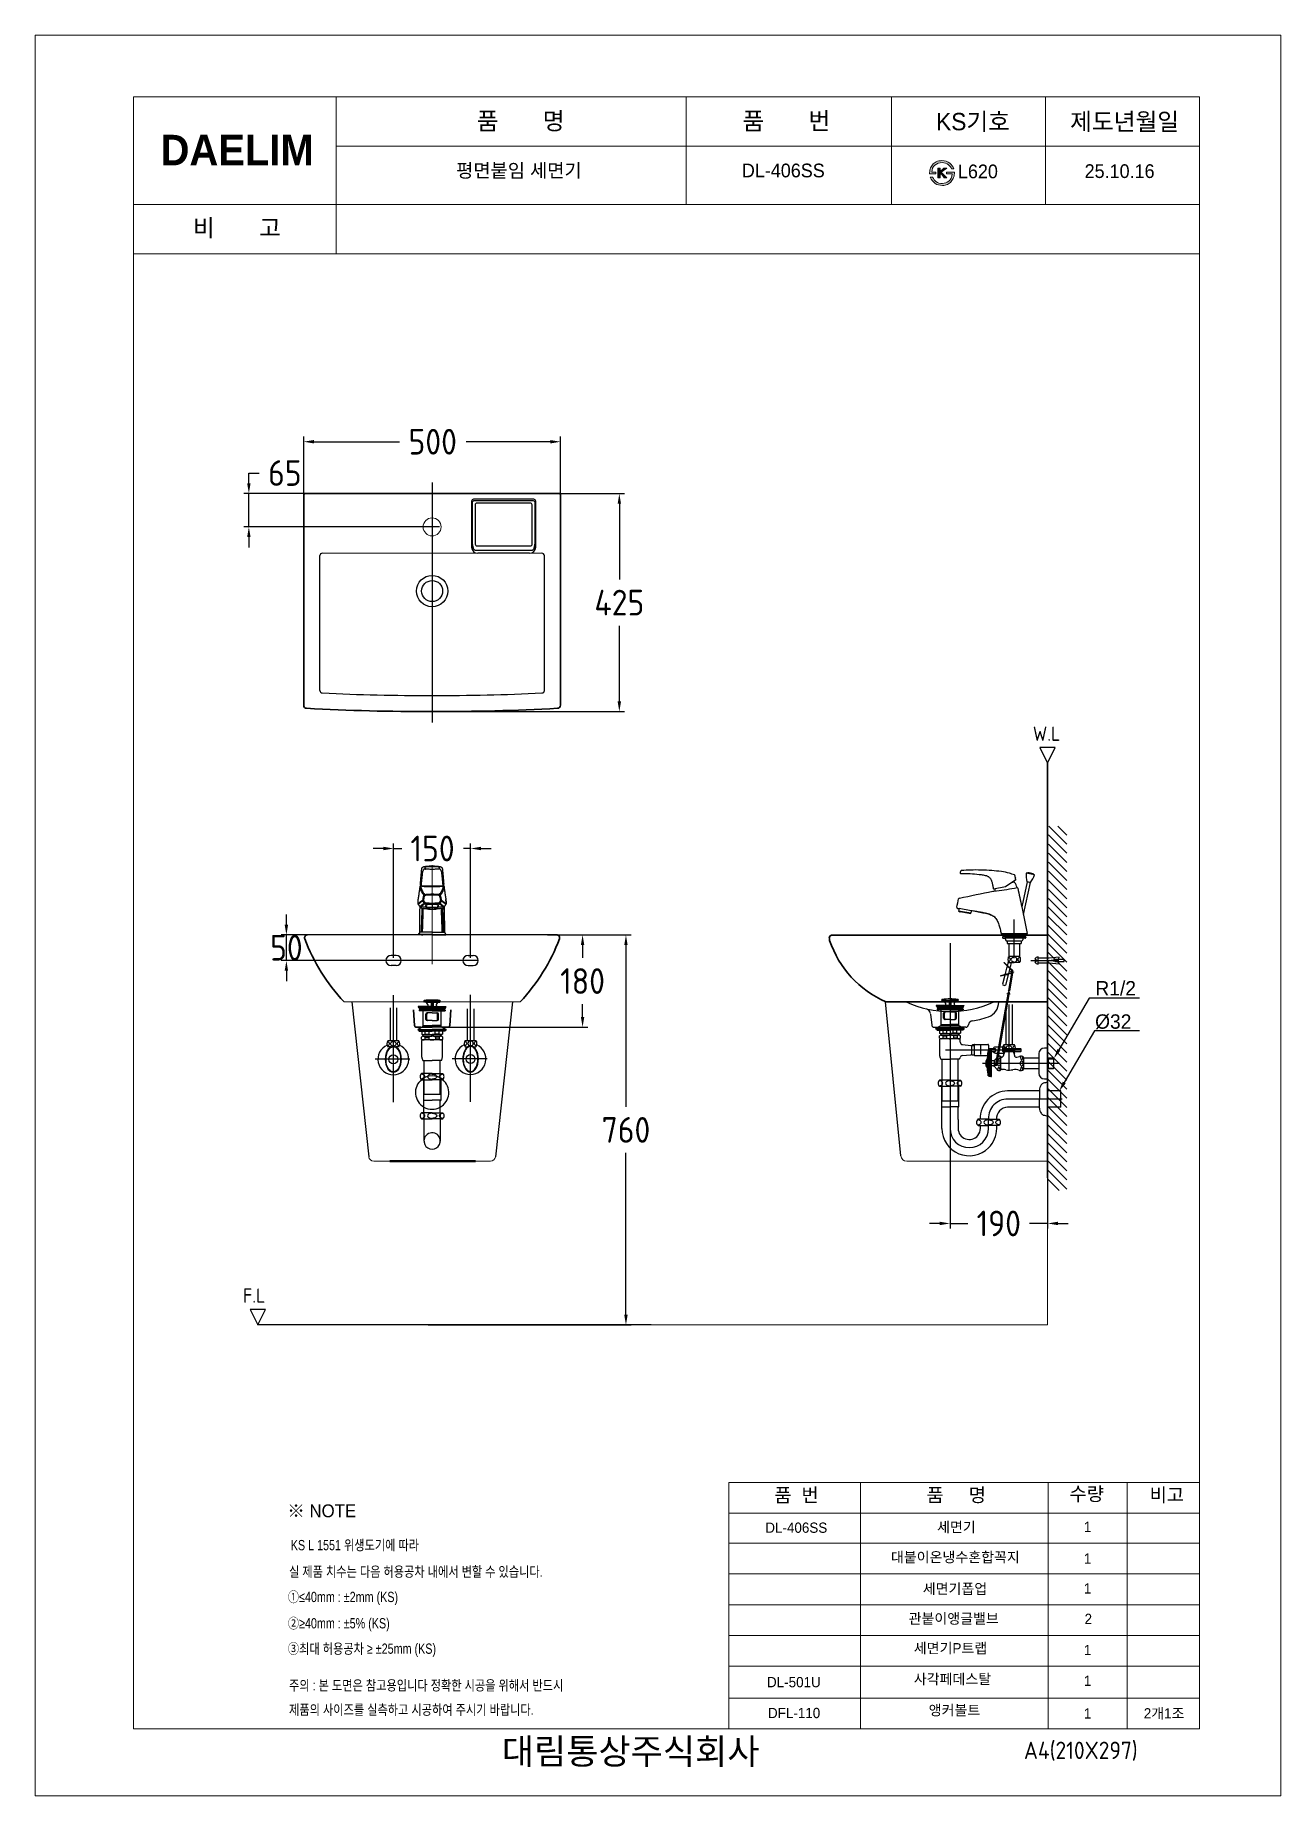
# Model space of a CAD drawing. Header units: millimetres. Extents: x 3662 to 6087, y -123 to 3307.
import ezdxf
from ezdxf.lldxf.tags import DXFTag

# ---------------------------------------------------------------- set-up
doc = ezdxf.new("R2010")
doc.units = ezdxf.units.MM
doc.header["$LTSCALE"] = 0.1
doc.linetypes.add('DASHED', pattern=[0.75, 0.5, -0.25])
for name, color, linetype in [('001', 7, 'Continuous'), ('002', 7, 'Continuous'), ('1', 1, 'Continuous'), ('2', 2, 'HIDDEN'), ('3', 3, 'Continuous'), ('4', 4, 'Continuous'), ('6', 6, 'Continuous'), ('7', 7, 'Continuous'), ('BU', 7, 'Continuous'), ('CENTER', 2, 'CENTER'), ('CL', 2, 'CENTER'), ('D', 2, 'Continuous'), ('DEFAULT', 7, 'Continuous'), ('DWG', 7, 'Continuous'), ('HD', 2, 'HIDDEN'), ('LAYER_02', 7, 'Continuous'), ('LINE', 7, 'Continuous'), ('MAIN', 7, 'Continuous'), ('ORTHO$3', 7, 'Continuous'), ('ORTHO$4', 7, 'Continuous')]:
    doc.layers.add(name, color=color, linetype=linetype)
for name, color, linetype, lineweight in [('AM_3', 6, 'HIDDEN', 15), ('c', 4, 'Continuous', 30), ('CEN', 1, 'CENTER', 5), ('DIM', 3, 'Continuous', 15), ('OUT-LINE', 132, 'Continuous', 40), ('YA', 140, 'Continuous', 15)]:
    doc.layers.add(name, color=color, linetype=linetype, lineweight=lineweight)
doc.styles.add('h', font='', dxfattribs={"height": 30})
doc.styles.add('MtXpl_', font='')
doc.styles.get("Standard").update_dxf_attribs({"font": 'isocp.shx', "bigfont": 'whgtxt.shx'})
doc.styles.add('굴림', font='', dxfattribs={"height": 3.2})
doc.styles.add('스타일1', font='txt.shx', dxfattribs={"bigfont": 'ghs.shx'})
doc.styles.get('h').set_extended_font_data('Haansoft Batang')
doc.styles.get('MtXpl_').set_extended_font_data('Gulim')
doc.styles.get('굴림').set_extended_font_data('Gulim')
tags = doc.linetypes.add('CENTER', pattern=[50.800000000000004, 31.75, -6.35, 6.35, -6.35]).pattern_tags.tags
tags[10:11] = [DXFTag(74, 4), DXFTag(75, 0), DXFTag(340, '0'), DXFTag(46, 1.0), DXFTag(50, 0.0), DXFTag(44, 0.0), DXFTag(45, 0.0)]
tags[8:9] = [DXFTag(74, 4), DXFTag(75, 0), DXFTag(340, '0'), DXFTag(46, 1.0), DXFTag(50, 0.0), DXFTag(44, 0.0), DXFTag(45, 0.0)]
tags[6:7] = [DXFTag(74, 4), DXFTag(75, 0), DXFTag(340, '0'), DXFTag(46, 1.0), DXFTag(50, 0.0), DXFTag(44, 0.0), DXFTag(45, 0.0)]
tags[4:5] = [DXFTag(74, 4), DXFTag(75, 0), DXFTag(340, '0'), DXFTag(46, 1.0), DXFTag(50, 0.0), DXFTag(44, 0.0), DXFTag(45, 0.0)]
tags = doc.linetypes.add('HIDDEN', pattern=[9.524999999999999, 6.35, -3.175]).pattern_tags.tags
tags[6:7] = [DXFTag(74, 4), DXFTag(75, 0), DXFTag(340, '0'), DXFTag(46, 1.0), DXFTag(50, 0.0), DXFTag(44, 0.0), DXFTag(45, 0.0)]
tags[4:5] = [DXFTag(74, 4), DXFTag(75, 0), DXFTag(340, '0'), DXFTag(46, 1.0), DXFTag(50, 0.0), DXFTag(44, 0.0), DXFTag(45, 0.0)]
doc.dimstyles.get("Standard").update_dxf_attribs({"dimscale": 10, "dimtxt": 3, "dimasz": 2, "dimexe": 1, "dimexo": 0, "dimgap": 1, "dimtad": 0, "dimtih": 1, "dimtoh": 1, "dimdec": 0, "dimdsep": 46, "dimtxsty": 'Standard', "dimcen": 2, "dimadec": 0, "dimazin": 0, "dimtfac": 1, "dimtdec": 4, "dimtmove": 0, "dimatfit": 3, "dimfxl": 0, "dimtolj": 1, "dimtzin": 0, "dimarcsym": 0})

msp = doc.modelspace()

# ---------------------------------------------------------------- texts
at = {"color": 3, "style": '굴림', "width": 0.8}
for s, p in [('KS L 1551 위생도기에 따라', (4159.247836762119, 355.2875141297009)), ('실 제품 치수는 다음 허용공차 내에서 변할 수 있습니다.', (4155.854436985956, 303.5982768778085)), ('①≤40mm : ±2mm (KS)', (4153.575159377109, 254.2798384206581)), ('②≥40mm : ±5%%% (KS)', (4153.575159377109, 202.983974419989)), ('③최대 허용공차 ≥ ±25mm (KS)', (4153.575159377109, 153.4978475811986))]:
    msp.add_text(s, height=20, dxfattribs=at).set_placement(p)
at = {"color": 1, "style": '굴림', "width": 0.8}
for s, p in [('주의 : 본 도면은 참고용입니다 정확한 시공을 위해서 반드시', (4155.854436985956, 82.02205783463069)), ('제품의 사이즈를 실측하고 시공하여 주시기 바랍니다.', (4155.854436985956, 34.6105523919141))]:
    msp.add_text(s, height=20, dxfattribs=at).set_placement(p)
at = {"layer": '1', "color": 7, "insert": (5765.6479825715, 1450.044754518912), "char_height": 28, "width": 69.89471358170032, "attachment_point": 5, "style": 'h'}
msp.add_mtext('R1/2', dxfattribs=at)
at = {"layer": '1', "color": 7, "insert": (5760.88087967865, 1384.871930954735, -4.162213887664895e-06), "char_height": 28, "attachment_point": 5, "style": 'h'}
msp.add_mtext('%%C32', dxfattribs=at)
at = {"layer": '2', "style": 'MtXpl_'}
msp.add_text('※ NOTE', height=25, dxfattribs=at).set_placement((4152.465192268279, 419.5857096066939))
at = {"layer": 'DIM', "color": 0, "attachment_point": 1, "style": '스타일1'}
for s, insert, char_height in [('{\\fGulim|b0|i0|c129|p50;품       명}', (4521.352166701494, 3157.078645839061), 33.818717967533), ('{\\fGulim|b0|i0|c129|p50;품       번}', (5038.758614558505, 3157.078645839061), 33.818717967533), ('{\\fGulim|b0|i0|c129|p50;KS기호}', (5415.904531077151, 3155.768961897656), 33.818717967533), ('{\\fGulim|b0|i0|c129|p50;제도년월일}', (5676.908394675927, 3155.773565681027), 33.818717967533), ('{\\fGulim|b0|i0|c129|p50;비       고}', (3968.981023712059, 2948.764864266206), 33.818717967533), ('{\\fGulim|b0|i0|c129|p50;수량}', (5675.740996297969, 478.522763322213), 26.7463), ('{\\fGulim|b0|i0|c129|p50;품  번}', (5100.818770264206, 476.1362929150819), 26.7463), ('{\\fGulim|b0|i0|c129|p50;품     명}', (5397.23407989959, 476.3309972106763), 26.7463), ('{\\fGulim|b0|i0|c129|p50;비고}', (5831.74099714019, 476.5939941821889), 26.7463), ('{\\fGulim|b0|i0|c129|p50;1\\P}', (5703.66696509183, 410.8923840310563), 20), ('{\\fGulim|b0|i0|c129|p50;1\\P}', (5703.66696509183, 349.0814470745645), 20), ('{\\fGulim|b0|i0|c129|p50;1\\P}', (5703.66696509183, 290.8923306994657), 20), ('{\\fGulim|b0|i0|c129|p50;2\\P}', (5705.055933892228, 231.4711844112717), 20), ('{\\fGulim|b0|i0|c129|p50;1\\P}', (5703.66696509183, 170.8923306994657), 20), ('{\\fGulim|b0|i0|c129|p50;1\\P}', (5703.66696509183, 110.8923306994657), 20), ('{\\fGulim|b0|i0|c129|p50;1\\P}', (5703.66696509183, 47.27045678647482), 20)]:
    msp.add_mtext(s, dxfattribs=dict(at, insert=insert, char_height=char_height))
for s, insert, char_height, width in [('{\\fGulim|b0|i0|c129|p50; \\H0.79087x; 평면붙임 세면기}', (4459.140802623246, 3057.025180195957), 33.818717967533, 702.6974093587851), ('{\\fGulim|b0|i0|c129|p50; \\H0.79087x; DL-406SS}', (5015.612039485237, 3057.025180195957), 33.818717967533, 270.1861540101672), ('{\\fGulim|b0|i0|c129|p50;   \\H0.79087x;L620}', (5421.559089459268, 3055.195084724315), 33.818717967533, 702.6974093587851), ('{\\fGulim|b0|i0|c129|p50; \\H0.79087x; 25.10.16}', (5683.153285754215, 3055.720100037923), 33.818717967533, 270.1861540101672), ('{\\fGulim|b0|i0|c129|p50;세면기}', (5417.76790774387, 410.5259730751532), 20, 146.9999884754943), ('{\\fGulim|b0|i0|c129|p50;DL-406SS}', (5083.315584003682, 409.2370121000058), 20, 17), ('{\\fGulim|b0|i0|c129|p50;대붙이온냉수혼합꼭지}', (5327.934892504742, 351.816949322154), 20, 290), ('{\\fGulim|b0|i0|c129|p50;세면기폽업}', (5389.95945265501, 290.1362930762443), 20, 314.9999884754943), ('{\\fGulim|b0|i0|c129|p50;관붙이앵글밸브}', (5362.382962612977, 232.1362930762443), 20, 211.9999884754943), ('{\\fGulim|b0|i0|c129|p50;세면기P트랩}', (5372.524561534407, 174.4097008097706), 20, 211.9999884754943), ('{\\fGulim|b0|i0|c129|p50;DL-501U}', (5086.639614793641, 108.3292647776689), 20, 147.0000067674264), ('{\\fGulim|b0|i0|c129|p50;사각페데스탈}', (5372.524561534407, 114.4097008097706), 20, 211.9999884754943), ('{\\fGulim|b0|i0|c129|p50;DFL-110}', (5088.502990612364, 48.18223419120113), 20, 147.0000067674264), ('{\\fGulim|b0|i0|c129|p50;앵커볼트}', (5401.528205839113, 53.59876385327152), 20, 211.9999884754943), ('{\\fGulim|b0|i0|c129|p50;2개1조}', (5820.309967497462, 47.52456077291208), 20, 211.9999884754943), ('{\\fGulim|b0|i0|c129|p50;       대림통상주식회사\\P}', (4442.934490916781, -11.48557897813225), 50, 1090)]:
    msp.add_mtext(s, dxfattribs=dict(at, insert=insert, char_height=char_height, width=width))
at = {"layer": 'LAYER_02', "color": 0}
for s, p in [('W.L', (5604.304801088438, 1932.281650994206)), ('F.L', (4066.250238406622, 837.4374633554107))]:
    msp.add_text(s, height=27.98966770049232, dxfattribs=at).set_placement(p)
at = {"layer": 'YA', "color": 7}
msp.add_text('A4(210X297)', height=33.818717967533, dxfattribs=at).set_placement((5586.952157724689, -51.50004372450712))
at = {"layer": 'YA', "color": 7, "insert": (3905.772743240469, 3113.141046757552), "char_height": 59.43718508953618, "width": 290.8713775493957, "attachment_point": 1, "style": 'h'}
msp.add_mtext('{\\fHYGraphic-Medium|b1|i0|c129|p18;DAELIM}', dxfattribs=at)

# ---------------------------------------------------------------- blocks, each defined once
blk = doc.blocks.new('*D19')
at = {"color": 0, "lineweight": -2}
for p, q in [((4339.461661944726, 1722.541305500228), (4319.461661944726, 1722.541305500228)), ((4359.461661944726, 1509.286586128762), (4359.461661944726, 1732.541305500228)), ((4359.461661944726, 1722.541305500228), (4375.356206461863, 1722.541305500228)), ((4509.461661944725, 1722.541305500228), (4495.395576540604, 1722.541305500228)), ((4509.461661944725, 1509.286586128762), (4509.461661944725, 1732.541305500228)), ((4529.461661944725, 1722.541305500228), (4549.461661944725, 1722.541305500228))]:
    blk.add_line(p, q, dxfattribs=at)
at = {"color": 0}
for points in [[(4339.461661944726, 1725.874638833561), (4339.461661944726, 1719.207972166895), (4359.461661944726, 1722.541305500228)], [(4529.461661944725, 1725.874638833561), (4529.461661944725, 1719.207972166895), (4509.461661944725, 1722.541305500228)]]:
    blk.add_solid(points, dxfattribs=at)
at = {"layer": 'Defpoints', "color": 0}
for p in [(4509.461661944725, 1722.541305500228), (4359.461661944726, 1509.286586128762, -465.0698267636964), (4509.461661944725, 1509.286586128762, -465.0698267636964)]:
    blk.add_point(p, dxfattribs=at)
at = {"color": 0, "insert": (4435.375891501233, 1722.541305500228), "char_height": 50, "attachment_point": 5}
blk.add_mtext('\\A1;150', dxfattribs=at)
blk = doc.blocks.new('*D20')
at = {"color": 0, "lineweight": -2}
for p, q in [((4150.701637219304, 1574.286586128274), (4150.701637219304, 1594.286586128274)), ((4192.070203711701, 1554.286586128274), (4140.701637219304, 1554.286586128274)), ((4150.701637219304, 1504.286586128763), (4150.701637219304, 1554.286586128274)), ((4524.461661944727, 1504.286586128763), (4140.701637219304, 1504.286586128763)), ((4150.701637219304, 1484.286586128763), (4150.701637219304, 1464.286586128763))]:
    blk.add_line(p, q, dxfattribs=at)
at = {"color": 0}
for points in [[(4147.368303885971, 1574.286586128274), (4154.034970552637, 1574.286586128274), (4150.701637219304, 1554.286586128274)], [(4147.368303885971, 1484.286586128763), (4154.034970552637, 1484.286586128763), (4150.701637219304, 1504.286586128763)]]:
    blk.add_solid(points, dxfattribs=at)
at = {"layer": 'Defpoints', "color": 0}
for p in [(4150.701637219304, 1554.286586128274), (4192.070203711701, 1554.286586128274), (4524.461661944727, 1504.286586128763, -465.0698267636964)]:
    blk.add_point(p, dxfattribs=at)
at = {"color": 0, "insert": (4150.701637219303, 1529.286586128517), "char_height": 50, "attachment_point": 5}
blk.add_mtext('\\A1;50', dxfattribs=at)
blk = doc.blocks.new('*D15')
at = {"color": 0, "lineweight": -2}
for p, q in [((4077.635432143074, 2434.176740421497), (4077.635432143074, 2454.176740421497)), ((4077.635432143074, 2454.176740421497), (4097.635432143074, 2454.176740421497)), ((4187.008381675611, 2414.176740421497), (4067.635432143074, 2414.176740421497)), ((4077.635432143074, 2349.176740421497), (4077.635432143074, 2414.176740421497)), ((4449.091715008944, 2349.176740421497), (4067.635432143074, 2349.176740421497)), ((4077.635432143074, 2329.176740421497), (4077.635432143074, 2309.176740421497))]:
    blk.add_line(p, q, dxfattribs=at)
at = {"color": 0}
for points in [[(4074.302098809741, 2434.176740421497), (4080.968765476407, 2434.176740421497), (4077.635432143074, 2414.176740421497)], [(4074.302098809741, 2329.176740421497), (4080.968765476407, 2329.176740421497), (4077.635432143074, 2349.176740421497)]]:
    blk.add_solid(points, dxfattribs=at)
at = {"layer": 'Defpoints', "color": 0}
for p in [(4077.635432143074, 2414.176740421497), (4187.008381675611, 2414.176740421497), (4449.091715008944, 2349.176740421497)]:
    blk.add_point(p, dxfattribs=at)
at = {"color": 0, "insert": (4147.667029041132, 2454.176740421495), "char_height": 50, "attachment_point": 5}
blk.add_mtext('\\A1;65', dxfattribs=at)
blk = doc.blocks.new('*D16')
at = {"color": 0, "lineweight": -2}
for p, q in [((4184.508381675609, 2411.676740421496), (4184.508381675609, 2525.126948207375)), ((4204.508381675609, 2515.126948207375), (4370.677179208446, 2515.126948207375)), ((4664.508381675609, 2515.126948207375), (4500.716549287187, 2515.126948207375)), ((4684.508381675609, 2411.676740421496), (4684.508381675609, 2525.126948207375))]:
    blk.add_line(p, q, dxfattribs=at)
at = {"color": 0}
for points in [[(4204.508381675609, 2518.460281540708), (4204.508381675609, 2511.793614874041), (4184.508381675609, 2515.126948207375)], [(4664.508381675609, 2518.460281540708), (4664.508381675609, 2511.793614874041), (4684.508381675609, 2515.126948207375)]]:
    blk.add_solid(points, dxfattribs=at)
at = {"layer": 'Defpoints', "color": 0}
for p in [(4184.508381675609, 2515.126948207375), (4184.508381675609, 2411.676740421496), (4684.508381675609, 2411.676740421496)]:
    blk.add_point(p, dxfattribs=at)
at = {"color": 0, "insert": (4435.696864247817, 2515.126948207375), "char_height": 50, "attachment_point": 5}
blk.add_mtext('\\A1;500', dxfattribs=at)
blk = doc.blocks.new('*D17')
at = {"color": 0, "lineweight": -2}
for p, q in [((4682.008381675611, 2414.176740421497), (4809.071445032327, 2414.176740421497)), ((4799.071445032327, 2394.176740421497), (4799.071445032327, 2246.70167748051)), ((4799.071445032328, 2009.216772019839), (4799.071445032327, 2156.691834960825)), ((4434.508381675611, 1989.216772019839), (4809.071445032328, 1989.216772019839))]:
    blk.add_line(p, q, dxfattribs=at)
at = {"color": 0}
for points in [[(4795.738111698994, 2394.176740421497), (4802.40477836566, 2394.176740421497), (4799.071445032327, 2414.176740421497)], [(4795.738111698995, 2009.216772019839), (4802.404778365661, 2009.216772019839), (4799.071445032328, 1989.216772019839)]]:
    blk.add_solid(points, dxfattribs=at)
at = {"layer": 'Defpoints', "color": 0}
for p in [(4682.008381675611, 2414.176740421497), (4799.071445032327, 2414.176740421497), (4434.508381675611, 1989.216772019839)]:
    blk.add_point(p, dxfattribs=at)
at = {"color": 0, "insert": (4799.071445032327, 2201.696756220666), "char_height": 50, "attachment_point": 5}
blk.add_mtext('\\A1;425', dxfattribs=at)
blk = doc.blocks.new('A$C06682C92')
at = {"layer": '6', "color": 0}
for p, q in [((45.53208785938841, 144.9999991334585), (45.53208785939023, 65.99999913629574)), ((51.88208785939241, 15.2874537376016), (51.88208785939105, 144.9999991334585)), ((58.23208785939323, 144.9999991334585), (58.2320878593946, 65.99999913629574)), ((10.9669032217862, 53.99999913629529), (10.9669032217862, 29.99999913629665)), ((11.55833720616829, 54.49999913629711), (12.38208785939423, 54.49999913629711)), ((12.38208785939423, 54.49999913629711), (12.88208785938696, 54.99999913629665)), ((12.38208785939423, 54.49999913629711), (12.38208785939423, 29.99999913629665)), ((12.88208785938696, 54.99999913629665), (12.88208785938696, 29.99999913629665)), ((12.88208785938696, 54.99999913629665), (16.08208785939314, 54.99999913629665)), ((12.88208785938696, 54.58851767274666), (16.38208785939059, 54.58851767274666)), ((12.88208785938696, 53.5885176727453), (16.38208785939059, 53.5885176727453)), ((12.88208785938696, 52.58851767274621), (16.38208785939059, 52.58851767274621)), ((12.88208785938696, 51.58851767274712), (16.38208785939059, 51.58851767274712)), ((12.88208785938696, 50.58851767274575), (16.38208785939059, 50.58851767274575)), ((12.88208785938696, 49.58851767274666), (16.38208785939059, 49.58851767274666)), ((12.88208785938696, 48.5885176727453), (16.38208785939059, 48.5885176727453)), ((12.88208785938696, 47.58851767274621), (16.38208785939059, 47.58851767274621)), ((12.88208785938696, 46.58851767274712), (16.38208785939059, 46.58851767274712)), ((12.88208785938696, 45.58851767274575), (16.38208785939059, 45.58851767274575)), ((12.88208785938696, 44.58851767274666), (16.38208785939059, 44.58851767274666)), ((12.88208785938696, 43.5885176727453), (16.38208785939059, 43.5885176727453)), ((12.88208785938696, 42.58851767274621), (16.38208785939059, 42.58851767274621)), ((12.88208785938696, 41.58851767274712), (16.38208785939059, 41.58851767274712)), ((12.88208785938696, 40.58851767274575), (16.38208785939059, 40.58851767274575)), ((12.88208785938696, 39.58851767274666), (16.38208785939059, 39.58851767274666)), ((12.88208785938696, 38.5885176727453), (16.38208785939059, 38.5885176727453)), ((12.88208785938696, 37.58851767274621), (16.38208785939059, 37.58851767274621)), ((12.88208785938696, 36.58851767274712), (16.38208785939059, 36.58851767274712)), ((12.88208785938696, 35.58851767274575), (16.38208785939059, 35.58851767274575)), ((12.88208785938696, 34.58851767274666), (16.38208785939059, 34.58851767274666)), ((16.38208785939059, 55.4999991362962), (17.88208785938696, 55.4999991362962)), ((16.38208785939059, 55.29999913629638), (16.38208785939059, 55.4999991362962)), ((16.38208785939059, 55.29999913629638), (16.38208785939059, 29.99999913629665)), ((17.88208785938696, 54.49999913629711), (17.88208785938696, 55.4999991362962)), ((17.88208785938696, 29.99999913629665), (17.88208785938696, 54.49999913629711)), ((22.96869039976445, 34.74999913629574), (17.88208785938696, 34.74999913629574)), ((22.96869039976445, 35.73234145184699), (22.96869039976445, 34.74999913629574)), ((22.96869039976445, 34.74999913629574), (22.96869039976445, 25.24999913629529)), ((27.85527799663032, 41.32151228428768), (27.3029135364759, 40.36478897499876)), ((35.96869039976627, 41.99999913629711), (35.96869039976627, 42.72071335056864)), ((35.96869039976627, 17.9999991362962), (35.96869039976627, 41.99999913629711)), ((36.88208785939241, 41.99999913629711), (35.96869039976627, 41.99999913629711)), ((36.88208785939241, 41.24999913629665), (35.96869039976627, 41.24999913629665)), ((36.88208785939241, 41.24999913629665), (38.18112596506398, 42.19157715139374)), ((36.88208785939241, 41.24999913629665), (36.88208785939241, 41.99999913629711)), ((58.2320878593946, 65.99999913629574), (41.38208785939059, 65.99999913629574)), ((41.38208785939059, 46.49999913629529), (41.38208785939059, 53.99999913629529)), ((62.38208785939423, 53.99999913629756), (41.38208785939059, 53.99999913629529)), ((42.63208785939059, 49.99999913629665), (41.38208785939059, 49.99999913629665)), ((42.63208785939059, 49.99999913629665), (41.38208785939059, 47.83493562683645)), ((42.63208785939059, 49.99999913629665), (42.63208785939059, 53.99999913629529)), ((62.38208785939423, 65.99999913629574), (58.2320878593946, 65.99999913629574)), ((61.13208785939423, 49.99999913629665), (61.13208785939423, 53.99999913629756)), ((62.38208785939423, 49.99999913629665), (61.13208785939423, 49.99999913629665)), ((61.13208785939423, 49.99999913629665), (62.38208785939423, 47.83493562683645)), ((62.38208785939423, 46.08836765254694), (62.38208785939423, 53.99999913629756)), ((109.8820878593942, 40.24999913629529), (79.88208785939423, 40.24999913629756)), ((79.88208785939423, 39.2499991362962), (79.88208785939423, 20.74999913629711)), ((79.88321500874736, 39.25112628565842), (79.88321500874736, 41.99889123955074)), ((109.8820878593942, 48.99999913629529), (109.8820878593942, 10.99999913629574)), ((126.8820878593924, 59.99999913629665), (120.8820878593979, 59.99999913629665)), ((126.8820878593924, -8.637033488412271e-07), (126.8820878593924, 59.99999913629665)), ((137.8820878593961, 40.24999913629529), (126.8820878593924, 40.24999913629529)), ((126.8820878593924, 39.63303985323876), (126.8820878593924, 20.36760917934146)), ((128.3820878593979, 39.2499991362962), (127.3820878593942, 40.24999913629529)), ((128.3820878593979, 19.74999913629574), (128.3820878593979, 40.24999913629756)), ((128.3820878593979, 39.2499991362962), (138.8820878593997, 39.2499991362962)), ((138.8820878593997, 39.2499991362962), (137.8820878593961, 40.24999913629529)), ((138.7578041527722, 20.74999913629711), (138.7578041527722, 39.2499991362962)), ((150.417627880177, 29.99999913629665), (2.817312633851543e-06, 29.99999913629665)), ((10.9669032217862, 5.999999136295742), (10.9669032217862, 29.99999913629665)), ((11.55833720616829, 5.499999136296196), (12.38208785939423, 5.499999136296196)), ((12.38208785939423, 5.499999136296196), (12.38208785939423, 29.99999913629665)), ((12.38208785939423, 5.499999136296196), (12.88208785938696, 4.999999136296651)), ((12.88208785938696, 33.5885176727453), (16.38208785939059, 33.5885176727453)), ((12.88208785938696, 32.58851767274621), (16.38208785939059, 32.58851767274621)), ((12.88208785938696, 31.58851767274712), (16.38208785939059, 31.58851767274712)), ((12.88208785938696, 30.58851767274575), (16.38208785939059, 30.58851767274575)), ((12.88208785938696, 4.999999136296651), (12.88208785938696, 29.99999913629665)), ((12.88208785938696, 29.41148059984755), (16.38208785939059, 29.41148059984755)), ((12.88208785938696, 28.41148059984619), (16.38208785939059, 28.41148059984619)), ((12.88208785938696, 27.4114805998471), (16.38208785939059, 27.4114805998471)), ((12.88208785938696, 26.41148059984573), (16.38208785939059, 26.41148059984573)), ((12.88208785938696, 25.41148059984664), (16.38208785939059, 25.41148059984664)), ((12.88208785938696, 24.41148059984755), (16.38208785939059, 24.41148059984755)), ((12.88208785938696, 23.41148059984619), (16.38208785939059, 23.41148059984619)), ((12.88208785938696, 22.4114805998471), (16.38208785939059, 22.4114805998471)), ((12.88208785938696, 21.41148059984573), (16.38208785939059, 21.41148059984573)), ((12.88208785938696, 20.41148059984664), (16.38208785939059, 20.41148059984664)), ((12.88208785938696, 19.41148059984755), (16.38208785939059, 19.41148059984755)), ((12.88208785938696, 18.41148059984619), (16.38208785939059, 18.41148059984619)), ((12.88208785938696, 17.4114805998471), (16.38208785939059, 17.4114805998471)), ((12.88208785938696, 16.41148059984573), (16.38208785939059, 16.41148059984573)), ((12.88208785938696, 15.41148059984664), (16.38208785939059, 15.41148059984664)), ((12.88208785938696, 14.41148059984755), (16.38208785939059, 14.41148059984755)), ((12.88208785938696, 13.41148059984619), (16.38208785939059, 13.41148059984619)), ((12.88208785938696, 12.4114805998471), (16.38208785939059, 12.4114805998471)), ((12.88208785938696, 11.41148059984573), (16.38208785939059, 11.41148059984573)), ((12.88208785938696, 10.41148059984664), (16.38208785939059, 10.41148059984664)), ((12.88208785938696, 9.41148059984755), (16.38208785939059, 9.41148059984755)), ((12.88208785938696, 8.411480599846186), (16.38208785939059, 8.411480599846186)), ((12.88208785938696, 7.411480599847096), (16.38208785939059, 7.411480599847096)), ((12.88208785938696, 6.411480599845731), (16.38208785939059, 6.411480599845731)), ((12.88208785938696, 5.411480599846641), (16.38208785939059, 5.411480599846641)), ((12.88208785938696, 4.999999136296651), (16.08208785939314, 4.999999136296651)), ((16.38208785939059, 4.699999136296924), (16.38208785939059, 29.99999913629665)), ((16.38208785939059, 4.499999136297106), (16.38208785939059, 4.699999136296924)), ((16.38208785939059, 4.499999136297106), (17.88208785938696, 4.499999136297106)), ((17.88208785938696, 4.499999136297106), (17.88208785938696, 29.99999913629665)), ((22.96869039976445, 25.24999913629529), (17.88208785938696, 25.24999913629529)), ((22.96869039976445, 24.26765682074404), (22.96869039976445, 25.24999913629529)), ((27.85527799663032, 18.67848598830562), (27.3029135364759, 19.63520929759227)), ((36.88208785939241, 18.74999913629665), (35.96869039976627, 18.74999913629665)), ((35.96869039976627, 17.27928492202466), (35.96869039976627, 17.9999991362962)), ((39.59388039418445, 17.9999991362962), (35.96869039976627, 17.9999991362962)), ((36.88208785939241, 17.9999991362962), (36.88208785939241, 18.74999913629665)), ((36.88208785939241, 18.74999913629665), (38.18112596506398, 17.9999991362962)), ((79.88208785939423, 17.9999991362962), (79.88208785939423, 20.74999913629711)), ((109.8820878593942, 19.74999913629574), (79.88208785939423, 19.74999913629574)), ((79.88208785939423, 19.74999913629574), (79.88208785939423, 19.56825985141052)), ((79.88208785939423, 17.9999991362962), (79.88208785939423, 19.56825985141052)), ((137.8820878593961, 19.74999913629574), (126.8820878593924, 19.74999913629574)), ((127.3820878593942, 19.74999913629574), (128.3820878593979, 20.74999913629711)), ((128.3820878593979, 20.74999913629711), (138.8820878593997, 20.74999913629711)), ((137.8820878593961, 19.74999913629574), (138.8820878593997, 20.74999913629711)), ((120.8820878593979, -8.637033488412271e-07), (126.8820878593924, -8.637033488412271e-07))]:
    blk.add_line(p, q, dxfattribs=at)
for centre, radius, start, end in [((20.13632107740523, 29.95466589280284), 14, 141.7859267407797, 179.7527285078996), ((153.8820878593906, 29.99999913629779), 145, 178.0568579172536, 189.4934099983134), ((153.8820878593906, 29.99999913629779), 145, 170.5065900016866, 178.0568579172536), ((11.55833720616829, 53.79999913629661), 0.7, 90, 170.5065900016738), ((16.08208785939314, 55.29999913629752), 0.3, 270, 0), ((15.1785578834897, 47.36478897500035), 14, 303.8098204145966, 329.9999999999914), ((32.49455331171521, 38.64302543228121), 5.356973704017297, 49.56943438422263, 149.9999999999914), ((36.88208785939241, 46.4999991362987), 4.5, 270, 0), ((49.38208785939241, 59.99999913629779), 10, 143.1301023541716, 216.8698976458284), ((54.38208785939241, 59.99999913629779), 10, 323.1301023541716, 36.86989764582839), ((66.3820878593906, 46.08836765254807), 4, 180, 277.7116784593998), ((63.58725582267471, 66.72770688573962), 24.82770774944122, 277.7116784593998, 290.9661374696676), ((74.97572300929096, 37.00724599221928), 7.000000000000001, 45.48706363701032, 110.9661374696676), ((120.8820878593979, 48.9999991362987), 11, 90, 180), ((20.13632107740523, 30.07550516482695), 14, 180.2472714921004, 218.2140732592202), ((11.55833720616829, 6.199999136296697), 0.7, 189.4934099983262, 270), ((16.08208785939314, 4.699999136298061), 0.3, 0, 90), ((15.1785578834897, 12.63520929759522), 14, 30.00000000000857, 56.19017958540341), ((32.49455331171521, 21.35697284031437), 5.356973704017297, 210.0000000000086, 310.4305656157774), ((39.59388213194688, -20.00000086370221), 38, 80.69517649468683, 90.00000262015335), ((51.88208785939241, 54.99999913629779), 38, 260.6951744681883, 280.7372739940681), ((63.58725582267471, -6.727708613144046), 24.82770774944122, 69.03386253033239, 100.7372750193088), ((74.97572300929096, 22.99275228037629), 7.000000000000001, 249.0338625303324, 314.5000000000229), ((120.8820878593979, 10.99999913629688), 11, 180, 270)]:
    blk.add_arc(centre, radius, start, end, dxfattribs=at)
for centre, major_axis, ratio in [((32.20343530358969, 29.99999913629688), (-3.305832662220062e-16, -5.399012755244215), 0.4782041641486522), ((51.8820878593915, 60.22758325511711), (5.229462047218419, -3.202016225048326e-16), 0.8663914056741172), ((76.3210255996537, 29.99999913629688), (-3.120660002568986e-14, -5.217781285324889), 0.4600900844948086)]:
    blk.add_ellipse(centre, major_axis=major_axis, ratio=ratio, dxfattribs=at)
for centre, major_axis, ratio, start_param, end_param in [((32.20343530358969, 43.59228275491694), (1.273976081286689e-11, 5.399012755244749), 0.4782041641486401, 1.649186921734261, 4.692658194343605), ((39.10882298560773, 60.22758325511711), (-5.229462047218803, 3.869351417327328e-12), 0.8663914056740539, 1.800504353767164, 4.443057795125139), ((64.56476278782884, 60.22758325511711), (5.22946204721841, 1.881421813099497e-12), 0.8663914056741299, 1.824119450324184, 4.498970222125921), ((76.3210255996537, 42.50490090134042), (-3.320741573082674e-12, 5.217781285325716), 0.4600900844945636, 1.29201826515198, 4.793094980801548), ((32.20343530358969, 16.67956132936558), (3.907600487817031e-10, 5.399012755225271), 0.4782041641520552, 4.681700192045342, 7.825212733867868), ((76.3210255996537, 17.58571310621244), (3.144304871859598e-12, 5.217781285325703), 0.4600900844946166, 4.613778576314412, 8.151219719204596)]:
    blk.add_ellipse(centre, major_axis=major_axis, ratio=ratio, start_param=start_param, end_param=end_param, dxfattribs=at)
blk = doc.blocks.new('*D18')
at = {"color": 0, "lineweight": -2}
for p, q in [((5443.00838198164, 1178.198930815364), (5443.00838198164, 982.0121745096549)), ((5633.008381675609, 1080.892723269653), (5633.008381675609, 982.0121745096549)), ((5423.00838198164, 992.0121745096549), (5403.00838198164, 992.0121745096549)), ((5443.00838198164, 992.0121745096549), (5477.901338526897, 992.0121745096549)), ((5633.008381675609, 992.0121745096549), (5598.115425130351, 992.0121745096549)), ((5653.008381675609, 992.0121745096549), (5673.008381675609, 992.0121745096549))]:
    blk.add_line(p, q, dxfattribs=at)
at = {"color": 0}
for points in [[(5423.00838198164, 995.3455078429882), (5423.00838198164, 988.6788411763215), (5443.00838198164, 992.0121745096549)], [(5653.008381675609, 995.3455078429882), (5653.008381675609, 988.6788411763215), (5633.008381675609, 992.0121745096549)]]:
    blk.add_solid(points, dxfattribs=at)
at = {"layer": 'Defpoints', "color": 0}
for p in [(5443.00838198164, 1178.198930815364), (5633.008381675609, 1080.892723269653), (5633.008381675609, 992.0121745096549)]:
    blk.add_point(p, dxfattribs=at)
at = {"color": 0, "insert": (5538.008381828624, 992.0121745096549), "char_height": 50, "attachment_point": 5}
blk.add_mtext('\\A1;190', dxfattribs=at)
blk = doc.blocks.new('A$C574B1080')
at = {"layer": '7'}
for p, q in [((14.42547776054107, 128.2663368422), (14.42318990334024, 128.2665922841984)), ((14.84421658354131, 128.2075276149017), (14.84525809314073, 128.2073534111005)), ((39.62829767523908, 128.2075225410013), (39.62736598064021, 128.2073667326035)), ((40.04945713394045, 128.2666128151045), (40.04726696823946, 128.2663683136998)), ((47.40044404804303, 127.8749775958017), (47.40243094523885, 127.8571896173021)), ((0.4184070055398479, 68.71949856000083), (0.4190201773408262, 68.72382307370299)), ((3.868282455540793, 93.35754297450376), (3.868155682238466, 93.3564671633003)), ((4.185915119341189, 94.9973320889053), (4.188038610840522, 95.0050480725049)), ((50.28670258944112, 94.99734815260308), (50.28470000934158, 95.00462785980244)), ((50.60446786754164, 93.35646839320316), (50.60434039094071, 93.35755016830217)), ((54.05374098153879, 68.7228599249006), (54.05360495464174, 68.72381907400222)), ((0.00813367873797688, 64.82062545190229), (0.008073965540461359, 64.81967692220178)), ((0.0326588486395849, 65.03628195539886), (0.00813367873797688, 64.82062545190229)), ((0.6104806628391088, 59.52511665590418), (0.6103134650393258, 59.52537057420113)), ((3.948790408138848, 54.84280017950323), (3.949494877041616, 54.84196340760218)), ((6.582546173439368, 52.87969308139918), (6.586321777639569, 52.86989956520256)), ((6.603871600340426, 52.8236324867039), (6.606742081238735, 52.81596453810334)), ((6.963271204139346, 51.60988354190476), (6.974271963339561, 51.5586598384034)), ((15.2363123164414, 58.18333701280108), (15.2363123164414, 55.52165564519964)), ((16.23631231644049, 56.35444304960356), (16.23631231644049, 51.58242463340184)), ((27.23631088083857, 59.65753031990016), (27.236311158239, 61.92759597480244)), ((27.23631088083857, 59.65753031990016), (27.23631231713989, 49.67229467880043)), ((38.23631231643867, 51.58242463290389), (38.23631231643867, 56.35444304960356)), ((39.23631231644231, 58.18262169720538), (39.23631231644231, 55.52165564519964)), ((47.50935822184056, 51.609872404003), (47.49912857114305, 51.56231025759962)), ((47.86587978393891, 52.8159585144017), (47.868691826342, 52.82346946380085)), ((47.88648346004175, 52.87036550830135), (47.89009280063874, 52.87973054490021)), ((50.52381894823975, 54.84279770300145), (50.52318465673943, 54.84204427090344)), ((53.86215547344273, 59.52514545550412), (53.86234160393906, 59.52542860760286)), ((54.46450968353838, 64.82032105430062), (54.43998336064305, 65.03599822449996)), ((54.46456632383979, 64.8194213550023), (54.46450968353838, 64.82032105430062)), ((27.23423009074759, 1.789200223356602e-05), (0.1376902915480969, 1.789200223356602e-05)), ((3.137720730846013, 5.000017892002234), (0.1379257448470526, 1.000017892001324)), ((27.23423009074759, 1.000017892001324), (0.1379257448470526, 1.000017892001324)), ((0.1379257448470526, 1.000017892001324), (0.1379257448470526, 1.789200223356602e-05)), ((51.37740007883986, 1.789200223356602e-05), (3.095224130542192, 1.789200223356602e-05)), ((27.23423009074759, 5.000017892002234), (3.137720730846013, 5.000017892002234)), ((27.23423009074759, 5.000017892002234), (51.33073945064916, 5.000017892002234)), ((27.23423009074759, 1.000017892001324), (54.33053443664812, 1.000017892001324)), ((27.23423009074759, 1.789200223356602e-05), (54.33076988994708, 1.789200223356602e-05)), ((51.33073945064916, 5.000017892002234), (54.33053443664812, 1.000017892001324)), ((54.33053443664812, 1.000017892001324), (54.33053443664812, 1.789200223356602e-05))]:
    blk.add_line(p, q, dxfattribs=at)
for points in [[(4.385074008541324, 98.648037212399), (5.85217374154081, 114.4705712764014), (7.070136558440481, 127.8572180086005)], [(7.340486465041522, 112.4026910856012), (7.096155786038707, 110.1580797357017), (6.869565289043294, 108.0022811335014), (6.659621288040853, 105.9398233714021), (6.465379425038464, 103.9733650570995), (6.285966605040358, 102.1048461731991), (6.120580339538265, 100.3360959468021), (5.968506041439014, 98.66873561330044), (5.829089354841472, 97.1040453881003), (5.701725828138933, 95.64309542980232)], [(7.070136558440481, 127.8572180086005), (7.072145349638504, 127.8749816518027)], [(7.070194776442349, 127.8571994765), (7.072180594740985, 127.8749775606022)], [(7.070272539639973, 127.8572028429992), (7.07508546064264, 127.8997158639024)], [(7.072180594740985, 127.8749775606022), (7.074728354740273, 127.8971392009018)], [(7.074728354740273, 127.8971392009018), (7.075196406939995, 127.9011365394033)], [(7.07508546064264, 127.8997158639024), (7.103364589438115, 128.1171207921009)], [(7.075196406939995, 127.9011365394033), (7.078796761742979, 127.9311779005), (7.092976222143534, 128.0394678544028), (7.096046859341641, 128.0612022058015)], [(7.096046859341641, 128.0612022058015), (7.110331026642143, 128.1561184456016)], [(7.103364589438115, 128.1171207921009), (7.21870496944166, 128.7423689619025), (7.375009518540082, 129.3289290065011), (7.575155500338496, 129.8912825149021), (7.827641968642183, 130.4389956806992), (8.14445889353874, 130.9743985030011), (8.539061067840066, 131.4916596488044), (9.014774187640342, 131.9691110247002), (9.573174406541057, 132.3884453541039), (10.21323076084218, 132.7332290500019), (10.92856998054185, 132.9886575585008), (11.50735359374221, 133.1154009985037)], [(9.325953467141062, 125.0562537760013), (9.166389825440547, 124.7237388637016), (8.980475940542874, 124.2032029663026), (8.765052919242862, 123.4387843272018), (8.518065524239773, 122.3657861484023), (8.239120620740778, 120.9130346794016), (7.935482647940717, 119.0416614386024), (7.627583301740287, 114.816698441002), (7.340445207240464, 112.4026276986999)], [(14.42320079224328, 128.266689795498), (13.83373798043931, 128.3099731861009), (12.9189360155392, 128.266153540703), (12.15049000604222, 128.0815758827018), (11.49772141773929, 127.776156033003), (10.93583026783881, 127.3678890145013), (10.44639868504009, 126.8720909612032), (10.01940215904096, 126.3071194106008), (9.647823682638318, 125.6939891079012), (9.325791161741563, 125.0551962308029)], [(11.50737250024167, 133.1154078011034), (17.58543679524291, 133.9212076075999), (27.24694224694167, 134.4060346843046), (36.90830686044092, 133.919082312502), (42.96525193713887, 133.1154075127026)], [(11.50737232924212, 133.1154098805994), (11.78748884543847, 133.1528537990014), (12.38560254644244, 133.1803550577022), (13.08769002924191, 133.1361331098012), (13.92058530454005, 132.9984137225049), (14.92899848933985, 132.7353316373999)], [(13.61576049854148, 129.8272128709002), (13.64270275073932, 129.3623744583031), (13.8094679236433, 128.9288404834017), (14.09996909394022, 128.5684316711988), (14.48618318084254, 128.3159147487024), (14.62997673734162, 128.2603551350051)], [(13.61576214504157, 129.8272126728987), (13.63040419014351, 130.6066654568028), (13.6450142598419, 131.3962717544994)], [(13.64500907823958, 131.3962722651988), (13.77716300833845, 131.8775071902016), (14.05811700044023, 132.2893668714025), (14.45677162334096, 132.5862617599998), (14.92899896354129, 132.7353279784004)], [(14.84525816244013, 128.2073538258007), (14.42479666943973, 128.2664128223994)], [(14.62997673734162, 128.2603551350051), (14.84422170414246, 128.207558058202)], [(15.39900171914223, 128.1412727596032), (15.32456674284322, 128.1491926009037), (15.19272898994086, 128.163654668999), (15.08525734244313, 128.1759214910014), (15.00200997003913, 128.1858345478029), (14.93871235903998, 128.1937864924041), (14.88628123613989, 128.2009630905006), (14.84421651334333, 128.2075270116045)], [(14.92899896354129, 132.7353279784004), (14.96146231664125, 132.7313745392028), (15.01917887614172, 132.7314777796025), (15.09856041924058, 132.7356226034019), (15.19366835093888, 132.7433681456998), (15.29705859664273, 132.7538969119994), (15.40207399614292, 132.7662946754001)], [(39.0736120077413, 128.1412971275015), (31.28617208923924, 127.5911091618034), (23.20689810234353, 127.5903485045999), (15.39900032143987, 128.1412763420005)], [(15.40207439734286, 132.7662914558025), (23.30251110154268, 133.4256870509009), (31.17008853584184, 133.4256879626012), (39.07055023584098, 132.7662914459004)], [(39.07055063824328, 132.7662946756025), (39.17556698303952, 132.7538968049996), (39.27895684323948, 132.7433680962029), (39.37406465383856, 132.7356225735023), (39.45344600394083, 132.7314777720014), (39.51116242063972, 132.7313745448985), (39.54362567083945, 132.7353279789029)], [(39.62829723864115, 128.2075251460012), (39.61248852904237, 128.2049482798036), (39.56255378404012, 128.1976250373007), (39.5116085793411, 128.1909435008013), (39.44798602534274, 128.1831123671006), (39.36631027313842, 128.1734978283996), (39.26407427744334, 128.1619083861003), (39.14166907604294, 128.1485277180034), (39.07361020684175, 128.1412936910031)], [(39.54362615614218, 132.7353317231039), (40.55503684274254, 132.9990505095996), (41.38715619704226, 133.1363860860004), (42.08666392913938, 133.1803520497008), (42.6818325895415, 133.1531948578024), (42.96525220804097, 133.1154101078002)], [(40.82761208924194, 131.3962717676052), (40.69546082814259, 131.8775115095011), (40.41450804384067, 132.2893742431004), (40.01585357614158, 132.5862691608015), (39.54362615614218, 132.7353317231039)], [(40.04793079254296, 128.2664423279014), (39.62736498124241, 128.2073728688008)], [(39.84263586843872, 128.2603666794032), (39.62829256583927, 128.2075529305005)], [(40.85685487013825, 129.8272303707993), (40.82991389014342, 129.3623907793014), (40.66314872663997, 128.928855243), (40.37264639643899, 128.5684448391041), (39.98643024643889, 128.3159266168011), (39.84263586843872, 128.2603666794032)], [(45.14682863094049, 125.055204447003), (44.82479671224201, 125.6939935709008), (44.45321686183843, 126.3071242937006), (44.02621903283898, 126.8720966672001), (43.53678624684062, 127.3678959866013), (42.97489389174143, 127.776164543702), (42.32212386284073, 128.0815859491006), (41.55367602404067, 128.2661652277031), (40.63887237623885, 128.3099866816017), (40.04944627874056, 128.2667100331012)], [(40.82761037424052, 131.3962717551042), (40.84222185493991, 130.6065896295033), (40.85686213934014, 129.8272310617037)], [(42.96526710574244, 133.1154016582011), (43.54410799483912, 132.9886426228993), (44.25947071404107, 132.7331949512015), (44.89953732864296, 132.3883896285995), (45.45793633624226, 131.9690359076023), (45.93363910234029, 131.4915726720003), (46.32820356414004, 130.9743420985044), (46.64497560484006, 130.4390093046025), (46.8974314887414, 129.8913753951022), (47.09756182774026, 129.3291010836035), (47.25387024644033, 128.7425881349006), (47.3692266041412, 128.1173523097025)], [(47.132163564243, 112.4027668683991), (46.84499079744046, 114.8170840175019), (46.5371623238384, 119.0415145945005), (46.23357790954242, 120.9126049988001), (45.95463995733871, 122.3653918319039), (45.70762587304262, 123.4385637205012), (45.49216529313844, 124.2031450866009), (45.30622537974114, 124.7237585977994), (45.14666604104195, 125.0562615306987)], [(48.77089891654168, 95.64309542540263), (48.6429414861409, 97.1107795985015), (48.50305819713822, 98.68049296660251), (48.35065155223992, 100.3511713362034), (48.18507549563901, 102.1215433520022), (48.00562490344009, 103.9899988187037), (47.81150839114116, 105.9547292296018), (47.60186588134229, 108.0138179475032), (47.37576786844284, 110.1646316121989), (47.13212222904031, 112.4028302172017)], [(47.36016654804143, 128.1694939814995), (47.37649521774028, 128.0617792244013)], [(47.3692266041412, 128.1173523097025), (47.40036932294015, 127.8749692886024)], [(47.37649521774028, 128.0617792244013), (47.37789755723998, 128.0519252782026), (47.39240272293819, 127.9427454361005), (47.39737262714107, 127.9016100196029)], [(47.39737262714107, 127.9016100196029), (47.39879564004286, 127.8893952456995)], [(47.39879564004286, 127.8893952456995), (47.40044402494232, 127.8749775932008)], [(47.40036932294015, 127.8749692886024), (47.40235260594045, 127.8571966320008)], [(47.40047927504338, 127.8749817241985), (47.40248877444128, 127.8572118182999)], [(47.40248877444128, 127.8572118182999), (48.6204508914393, 114.4705712751031), (50.0875506242387, 98.648037212399)], [(0.02233050513814305, 65.0370080464993), (0.2014238927399674, 67.00619797949889), (0.4183988158415559, 68.71956517440117)], [(0.03265884864003965, 65.03628195539909), (0.08520176514093691, 65.76717353570052), (0.1597461291435138, 66.58800735320233), (0.2596132158391811, 67.50099766840071), (0.3899776202429166, 68.51625273490276), (0.418406293343196, 68.71949866090267)], [(0.419011899538873, 68.72382586049957), (0.9891850788421834, 72.68851193939986), (2.128941843338453, 80.48503378630335), (3.162392596340851, 87.80817796870201), (3.868335383439899, 93.35649037409871)], [(3.870267205138134, 93.35622081350016), (3.830912219241782, 91.62792123310032), (4.646301316942754, 87.89879266569847), (5.45821829084116, 85.90902570100275)], [(3.868008084640223, 93.35523736730215), (3.873203597740485, 93.39861071490282), (4.185917985141259, 94.99733130640357)], [(4.188212963138994, 95.00499972920102), (4.29084082484178, 95.28821743409912), (4.397776706742206, 95.49117511640338)], [(4.188266678538184, 95.00498457279923), (4.230850741441373, 95.14934844620007), (4.408157950643272, 95.5762503900994)], [(4.385073027842282, 98.6480337013993), (4.369407397743544, 98.42355374590375), (4.358440519439228, 98.1452121262007), (4.355811160439316, 97.87012008920306), (4.360526893041879, 97.59722121649907), (4.37198909654353, 97.32453318400053), (4.390013515439477, 97.04896568480058), (4.414722407740101, 96.76799233390261), (4.446280165138432, 96.48098765889904), (4.484814531342181, 96.18820555010166), (4.530442433142071, 95.89000817270039)], [(4.397776706742206, 95.49117511640338), (4.63289754524294, 95.80419520469809)], [(4.408157950643272, 95.5762503900994), (4.565293634140744, 95.84295210990354)], [(4.530442433142071, 95.89000817270039), (4.624658846041257, 95.80636317850099), (4.87114775533837, 95.73212154390126), (5.24568751994002, 95.67541958070001), (5.701725832440843, 95.64309543010245)], [(5.45821829084116, 85.90902570100275), (5.463809724842122, 85.89694043010218)], [(5.463809724842122, 85.89694043010218), (6.314510814039295, 84.21083460040313), (8.470015660340778, 80.69938899340264), (10.88322723934243, 77.36175837540236)], [(5.689581853038817, 95.44882647500322), (5.565901863240924, 93.2636374392016), (6.194483964639858, 89.80428433800375)], [(5.722926438438208, 95.63807060880185), (5.689581853038817, 95.44882647500322)], [(5.701725832440843, 95.64309543010245), (14.24295550053967, 95.37253873819941), (22.90053215744183, 95.23489901350081), (31.5756708389431, 95.2349274725018), (40.23200062264141, 95.37259428689799), (48.77089891254354, 95.64309542560045)], [(6.194483964639858, 89.80428433800375), (6.319324735940882, 89.40957078860015), (7.943523001740232, 85.65487021380227), (10.07583083593954, 82.10633020930322), (12.48289447514207, 78.741842589204)], [(6.589709169138132, 95.59255681990157), (6.933726851338633, 95.4440977168017), (8.396367984141307, 94.99901728950113), (10.4893797794407, 94.64696628619981), (13.12568270034308, 94.38850516969956), (16.23706937064117, 94.21094589539939), (19.69755591954299, 94.10065079259971), (23.41126303103874, 94.04177398329898), (27.23631231644094, 94.02357252930165)], [(10.88304175564144, 77.36127770480357), (10.16305000333841, 74.19518916340144), (9.424146523542277, 70.87854818560322), (8.669988400942657, 67.40614029829862)], [(12.55175410514266, 77.35175480190014), (11.82850221723993, 74.16023527290213), (11.08648902064078, 70.8165306939984), (10.32953560274063, 67.3160929747039)], [(10.8830620142412, 77.36127627250175), (11.12398468473975, 77.85457318890371), (11.49080713704234, 78.26950016950354), (11.95630765313899, 78.57342620680106), (12.482884011642, 78.74183259149936)], [(12.4829234638396, 78.74163724590039), (22.32831448443858, 79.56395189870113), (32.14707959853831, 79.56383609049885), (41.98970236774176, 78.74162994859921)], [(12.55181465624037, 77.35152358250366), (22.35189956823842, 78.16618138850095), (32.12348135003913, 78.1660666902028), (41.92080999714153, 77.35152370780247)], [(27.23631231644094, 94.02357252930165), (31.06711508794024, 94.04183042440059), (34.78465360013934, 94.10086983110182), (38.24005072784121, 94.21113797370458), (41.34201368974163, 94.38813706540236), (43.97077135314203, 94.64537535000295), (46.06295746753813, 94.99605187240354), (47.53075128904084, 95.44058675440033), (47.88388768863979, 95.59247759359982)], [(44.14308900664173, 67.31609306560108), (43.38608364864331, 70.81676957580135), (42.64406166964318, 74.16050621810177), (41.92087072943968, 77.35175480730027)], [(41.98973011883891, 78.74184250580333), (44.39727909923886, 82.10705806790179), (46.53015801713946, 85.65687315960281), (48.15421189753897, 89.41235152829881), (48.27806531874148, 89.80404612779898)], [(43.58956260783953, 77.36127625840231), (43.34863993713907, 77.85457317389933), (42.98181748514207, 78.26950015400121), (42.5163169693401, 78.57342619160113), (41.98974061044237, 78.74183257730442)], [(43.58939715574297, 77.36175890380514), (46.00309720124051, 80.70011064979985), (48.15918840754011, 84.21281127310044), (49.0083587326385, 85.8959484135014)], [(45.80263587254149, 67.40614026780099), (45.0484263264384, 70.87878520590243), (44.30951414534275, 74.19545793309885), (43.58958305804254, 77.3612777091032)], [(48.27806531874148, 89.80404612779898), (48.90681777584132, 93.26567301790169), (48.78290998703915, 95.44962946470355)], [(48.78290998703915, 95.44962946470355), (48.74969807114167, 95.63807057819963)], [(48.77089891254354, 95.64309542560045), (49.22693721914175, 95.67541958019979), (49.60147687404015, 95.73212152890142), (49.8479657915409, 95.80636316510186), (49.94218219674212, 95.89000815460145)], [(49.0083587326385, 85.8959484135014), (49.01440572103957, 85.90901751990236)], [(49.01440572103957, 85.90901751990236), (49.82727486253998, 87.90150782850083), (50.64184252334007, 91.62986917670173), (50.60235922004131, 93.3562223707006)], [(50.07484626554242, 95.49117360810192), (49.83972519414192, 95.80419443190044)], [(49.91235020954218, 95.83533713280053), (50.07426646054182, 95.55715639430196)], [(49.94218219674212, 95.89000815460145), (49.98899189154099, 96.19652705550129), (50.02823597484121, 96.49672247780222), (50.05996502934022, 96.78900644570354), (50.08435680034336, 97.07199298800083), (50.10179724604268, 97.34647583890114), (50.11268009114201, 97.61727924240381), (50.11687769324044, 97.8892496817), (50.11374155684234, 98.16304577880123), (50.10240460163868, 98.43794403290053), (50.08755179153877, 98.64803366890305)], [(50.07426646054182, 95.55715639430196), (50.24640043264253, 95.13483419520276), (50.28443834754353, 95.00455554640189)], [(50.28452558843992, 95.00457953919954), (50.18178193104131, 95.2882159358021), (50.07484626554242, 95.49117360810192)], [(50.28670223024119, 94.99734843530382), (50.60001287963996, 93.39372888660114), (50.60461683534004, 93.35522526260297)], [(50.60428914974136, 93.35649122060181), (51.31022738803904, 87.80821241200078), (52.34367257663826, 80.48510405540333), (53.48342380004351, 72.68862029450224), (54.05361326083903, 68.72382213309925)], [(54.43998336064351, 65.03599822450019), (54.38735619093995, 65.76799769529975), (54.31267089063977, 66.59007902110238), (54.2126214376417, 67.50428562649836), (54.08198278103873, 68.52106391750317), (54.0537416803395, 68.72286002400165)], [(54.05374974864162, 68.72293592850133), (54.28202211264352, 66.90787708780113), (54.45030744403948, 65.03672064020043)], [(0.6103092188400296, 59.52533882520333), (0.2928348321433987, 60.15334937479997), (0.109036299539639, 60.78885218780192), (0.01362142674179267, 61.39086305800197), (-0.03626463346017772, 62.01200107250065), (-0.05621749275678667, 62.67403174289916), (-0.05258641555928989, 63.38674178450424), (-0.02800487395734308, 64.14957078990233), (2.633941676322138e-06, 64.68787580750336)], [(1.048969036242397, 61.48840971090272), (0.8552011149417922, 61.33129463740011), (0.6605226866390694, 61.20556491820003), (0.4719853271394641, 61.1510737944011), (0.2989971844413049, 61.22000380200211), (0.15225359274109, 61.47567818740276), (0.04375606674284427, 61.97482327790317), (-0.01559451665752931, 62.7518158671021), (-0.02011352685667589, 63.78382380510152), (0.008235084841999196, 64.59541004150401)], [(2.633941676322138e-06, 64.68787580750336), (0.008144241740865255, 64.82062512799962)], [(0.008056666143147595, 64.81967801020096), (0.02233050513814305, 65.0370080464993)], [(0.008235084841999196, 64.59541004150401), (0.03265866393985561, 65.03628198330239)], [(3.948821490138926, 54.84279684320177), (3.36165832134202, 55.56235512550052), (2.657515552340101, 56.48782332710175), (1.995533702241573, 57.42436283609982), (1.385999401141362, 58.33565762570038), (0.8052818474420746, 59.22636653850282), (0.6105473708425961, 59.52499926650239)], [(1.245442457438457, 60.06126735460134), (1.051947065643162, 59.90050048650323), (0.8701171486422936, 59.7384480510002), (0.7214939971431704, 59.5932021115002), (0.6278913704404658, 59.51744478930073), (0.6170513758384004, 59.52876576870017)], [(8.669987148441123, 67.40614070840115), (7.490898072542677, 66.6259384903035), (6.454781734142216, 65.90678452949965), (5.546137877941419, 65.24657673609886), (4.750155752638875, 64.64214769050136), (4.051522967141409, 64.08850104259932), (3.436883392741493, 63.58249050880181), (2.89464182294023, 63.1219768456001), (2.416455866941305, 62.70529371390217), (1.997188340943012, 62.33213384000214), (1.632364133741703, 62.00362254839979), (1.317769197439247, 61.72237613890252), (1.048969185639635, 61.48840968520494)], [(8.861302751938183, 65.85011297430106), (7.684567819942004, 65.08899146270073), (6.650345016141273, 64.38668063710088), (5.743285211342936, 63.74135566300288), (4.948607291838471, 63.15026924940389), (4.250968630539774, 62.60868317780228), (3.63690578804335, 62.11318863700149), (3.094891642540006, 61.66199936780436), (2.61665037964076, 61.25376491900147), (2.197077243939475, 60.8883423859013), (1.831537481738906, 60.56623002280026), (1.515785314940786, 60.29038693379994), (1.245371277139839, 60.06132835700305)], [(3.43913013843985, 31.57628451920095), (3.505475359742832, 36.47460852999961)], [(3.439456175141004, 31.57628019840308), (3.505677923239546, 36.47460570440421)], [(3.505475359742832, 36.47460852999961), (3.553723438040379, 39.88339805100372)], [(3.505677923239546, 36.47460570440421), (3.553864715440341, 39.88339600160293)], [(3.553723438040379, 39.88339805100372), (3.597966316543079, 42.90805650970219), (3.613479713639663, 43.94734378260159)], [(3.553864715440341, 39.88339600160293), (3.576363791938547, 41.43459522410217), (3.613567672842237, 43.9473424579021)], [(3.613479713639663, 43.94734378260159), (3.678484537540044, 48.19135494610214)], [(3.613567672842237, 43.9473424579021), (3.678533898940714, 48.19135416699942)], [(3.678484537540044, 48.19135494610214), (3.733249636142773, 51.6389741324017)], [(3.678533898940714, 48.19135416699942), (3.733278049939599, 51.63897367210416)], [(3.733249636142773, 51.6389741324017), (3.785746766743159, 54.84455680000315)], [(3.733278049939599, 51.63897367210416), (3.785762825341862, 54.84458023520097)], [(3.785747160441588, 54.84458049540285), (3.788890435343546, 55.03361650160264)], [(3.785762825341862, 54.84458023520097), (3.788911257642667, 55.0339610972012)], [(4.188919478141088, 55.60736068130132), (4.127927387440195, 55.55230241110371), (4.064569299638151, 55.490718453402), (4.001304492339386, 55.4217874964022), (3.942057675839806, 55.34500367609985), (3.891843635542955, 55.26064088570342), (3.857513654338163, 55.1683937851019), (3.848344318539148, 55.06788419910413), (3.875000081943199, 54.95924687340198), (3.94879123344208, 54.84280087210186)], [(6.479307402441464, 53.12637073170185), (6.40959647774207, 53.18687581040399), (6.153244894339423, 53.35164412860172), (5.752237223941393, 53.57122394459998), (5.271504907741019, 53.8281855860007), (4.744123846139246, 54.14530164740177), (4.167970665739176, 54.60694660710237), (3.949687098041522, 54.84189490510039)], [(4.234902755242274, 55.6471497369032), (4.211679914541946, 55.62750511990066), (4.188747111338216, 55.60760353610453)], [(11.90139956423945, 61.45564466000428), (10.36596673434315, 60.45500545610116), (9.04413008633992, 59.53773849899994), (7.902090436642084, 58.69530612839958), (6.915845634538982, 57.92434970330282), (6.072620498543529, 57.22905921540337), (5.352456595840977, 56.61001089440083), (4.740345638443159, 56.07870215760363), (4.23489064783962, 55.6471398649021)], [(5.818605501940965, 54.74667483020289), (5.817113697639343, 54.74509324560108), (5.778622557541439, 54.70509594879991), (5.184394523739229, 53.87675171202068)], [(16.23605119644117, 53.73848856210066), (16.03242776603975, 53.75192483490287), (13.23734638443921, 53.96138234260184), (10.44618744594072, 54.2172327210003), (5.820782610438528, 54.74462328060304)], [(13.39442316203849, 60.57339334020048), (11.86615930434118, 59.5710984967011), (10.55457763364166, 58.65185326620099), (9.425247094140559, 57.80721246610233), (8.453608521039769, 57.03370319800092), (7.624794355042013, 56.33623047210199), (6.917884993841199, 55.71476126940274), (6.317019974439518, 55.18011313700049), (5.820787031643249, 54.74463118380049)], [(6.520642905742989, 53.06666220840248), (6.488617534041168, 53.11542208950164)], [(6.58932180704096, 52.87102498660238), (6.520642905742989, 53.06666220840248)], [(6.604397957440142, 52.82219247250146), (6.582546161243499, 52.87969307679964)], [(6.586335479841637, 52.86990489179948), (6.686473319140987, 52.64783118609989)], [(6.684242296741559, 52.60062640740193), (6.603771978343048, 52.82359512280186)], [(6.606743784340779, 52.8159651685994), (6.605044368142899, 52.82047759630336), (6.604397957440142, 52.82219247250146)], [(6.606754323243422, 52.81596915270461), (7.039887512842597, 52.09599154450166), (7.251121176340803, 51.8847795883014)], [(6.974935698440731, 51.55801653010008), (6.895478871641444, 51.8990301831011), (6.684242296741559, 52.60062640740193)], [(6.686473319140987, 52.64783118609989), (6.837822188941118, 52.39449503220362)], [(6.933885658939744, 37.03494139790314), (6.909729744838387, 36.499357357902), (6.885733029439052, 35.95495487160156)], [(6.974269239240584, 51.55865926100182), (7.080722139138288, 50.97938240780172), (7.193725027541859, 50.08396110200215), (7.278819091342939, 48.86943899630273), (7.315937783041136, 47.21654813120472), (7.293243548743249, 45.33554142619982), (7.232648141938171, 43.47540032730171), (7.15582782264346, 41.69516437580091), (7.07643277573834, 40.02602116159983), (7.001450725643281, 38.47609503670105), (6.933772590540229, 37.03499629880503)], [(7.251121176340803, 51.8847795883014), (7.747442391742425, 51.54793055560026), (8.61730932493947, 51.29071895380298)], [(18.85936359104153, 50.34438091349989), (17.11469782944323, 50.45453780479852), (14.59038848214323, 50.65087389000132), (12.07013705304189, 50.89067487030184), (8.61731096253925, 51.29072387110205)], [(8.61730932493947, 51.29071895380298), (8.761915718841465, 50.90421085080129), (8.915383901839505, 50.43501879330256), (9.07051237873884, 49.85857760240128), (9.218790095540953, 49.140469265403), (9.348704617941166, 48.22929795730238), (9.445239401138224, 47.04886519180241), (9.487930347640486, 45.4974325971009), (9.46584377984027, 43.76024141070252), (9.40340155034346, 42.04487308510329), (9.324273603642268, 40.39234527660233), (9.24289216924035, 38.82956202900209), (9.166437194240189, 37.36548622290206), (9.09765825724162, 35.99458974660342)], [(8.669987021939505, 67.4061407381007), (8.626786347540019, 67.09005034080042), (8.625144378141613, 66.77152636390451), (8.66445621703815, 66.45550570360206), (8.743668806340338, 66.14682892310134), (8.861302947042986, 65.85011313110249)], [(8.86130261524113, 65.85011289780346), (9.22188340474304, 65.18710309499943), (9.604801487639179, 64.53405790320153), (10.01148415823945, 63.89175662780394), (10.44332977934164, 63.2612680473037), (10.90149470593997, 62.64407490489907), (11.38711116313925, 62.04165188930324), (11.90140118744193, 61.45564623890073)], [(10.32953553953985, 67.31609307850226), (10.32047235504206, 67.25173597810203), (10.32051345324317, 67.18731138460248), (10.32952136294034, 67.12381271100162), (10.34725774844037, 67.06220820280328), (10.3733914918389, 67.00341624470161)], [(10.37339149564059, 67.00341623850113), (10.71141751714049, 66.3879229474012), (11.06854827764028, 65.78511417460027), (11.44582643394233, 65.19573909240057), (11.84429519674222, 64.6207026289992), (12.26494550673988, 64.0609728656998), (12.70847413374167, 63.51790570359958), (13.17556263624238, 62.99306650100311)], [(11.90143511914312, 61.45567398740218), (12.3277429443383, 61.04781368080216), (12.83469121433836, 60.74815820710205), (13.39442769843981, 60.57341952030333)], [(13.17556263554206, 62.99306650200128), (13.26862760074209, 62.91444585470094), (13.37931030554091, 62.85859736130055), (13.50158346533999, 62.82862706020501)], [(13.39442388414091, 60.57339596610041), (15.70582066963971, 60.29516063540291), (18.23030282824175, 60.04831607330266), (20.98261197624151, 59.84726450699986), (23.97572817374157, 59.70966534560353), (27.23631088083994, 59.65753032260159)], [(13.50158346824128, 62.82862705530056), (15.79558645794305, 62.55546859159926), (18.30113746314009, 62.31283358450332), (21.03281207554164, 62.11491003280321), (24.00293518274293, 61.97916941620156), (27.23631115823946, 61.92759597610097)], [(14.74229732863887, 57.58488857329871), (14.74312865894308, 57.50721195500296), (15.05025324794178, 57.04324061200145), (15.23479669573999, 56.89592864400061)], [(27.23631231644094, 59.17935085020167), (25.02437858533949, 59.16917005320306), (22.78724617413855, 59.13181961900113), (20.71877043213999, 59.05791283080111), (18.96710953954016, 58.94356614950061), (17.52222374094299, 58.78421862570326), (16.30699114833942, 58.5605011669029), (15.41276462424275, 58.27217904500208), (14.87818030413973, 57.91889885449996), (14.74229732863887, 57.58488857329871)], [(15.23873709214013, 55.52165564519987), (15.25700825014201, 55.64398509710122), (15.42213508894338, 55.88694539720086), (15.75008412683883, 56.12485657730281), (16.23631231644094, 56.35444304960379)], [(16.23631231644094, 54.68886824080278), (15.75008412683883, 54.91845471310148), (15.42213508894338, 55.15636589319888), (15.25700825014201, 55.39932619329852), (15.23873709214013, 55.52165564519987)], [(16.23631231644094, 52.9837910589024), (16.94373905824204, 53.22232897820163), (17.82181262114091, 53.44310474460121), (18.85597489053862, 53.64245798250272), (20.02907986214223, 53.81708349360201), (21.32167791643906, 53.96408605540023), (22.71233828554023, 54.08102842330186), (24.17800436673997, 54.16597173880268), (25.69437599234288, 54.21750767500021), (27.23631231644094, 54.23478178639903)], [(16.23631231644094, 51.58242463340207), (16.3482764559426, 51.85426446889983), (16.68188960714315, 52.1205704293036), (17.23036036813892, 52.37592129320296), (17.98252345613901, 52.61511885330469), (18.92306699954088, 52.83329373720312), (20.03284424424191, 53.02600453330092), (21.28926332574292, 53.18932820550322), (22.66674717483829, 53.3199399549992), (24.13725419264074, 53.41518090310251), (25.67084909694086, 53.47311221880295), (27.23631231793979, 53.49255458750099), (28.80177553894055, 53.47311221870063), (30.33537044314062, 53.41518090290015), (31.8058774608412, 53.31993995480366), (33.1833613097383, 53.18932820529858), (34.43978039103922, 53.02600453290074), (35.54955763534008, 52.83329373680294), (36.49010117844182, 52.61511885290452), (37.24226426594169, 52.37592129270274), (37.79073502664096, 52.1205704288011), (38.12434817734311, 51.85426446840188), (38.23631231643913, 51.58242463289957)], [(16.76206054034037, 50.9997146870021), (16.68188960624275, 51.04427883750054), (16.34827645554242, 51.31058479790204), (16.23631231644094, 51.58242463340207)], [(37.7105640925397, 50.9997146870021), (37.24226426464111, 50.78892797310323), (36.49010117674106, 50.54973041300377), (35.54955763333919, 50.3315555291008), (34.43978038863816, 50.138844733003), (33.18336130714079, 49.97552106070293), (31.80587745803996, 49.84490931130244), (30.33537044024297, 49.74966836320141), (28.80177553593921, 49.69173704750324), (27.23631231484023, 49.67229467880065), (25.67084909393952, 49.69173704760101), (24.13725418963941, 49.74966836329918), (22.66674717204251, 49.84490931150253), (21.28926332314177, 49.97552106100306), (20.03284424184085, 50.13884473340318), (18.92306699753999, 50.33155552950097), (17.98252345443825, 50.54973041340168), (17.23036036683834, 50.78892797360118), (16.76206054034037, 50.9997146870021)], [(27.23631231644094, 53.32758881870154), (25.80604819174323, 53.30982556359891), (24.40490012014334, 53.25689740700204), (23.06139143573955, 53.16988181350075), (21.80287210104279, 53.05055016960273), (20.65496194024081, 52.90133172360333), (19.64102909413987, 52.72526413260243), (18.78171431143846, 52.52593162500239), (18.09451076313917, 52.30739203600456), (17.59340793164074, 52.07409420120234), (17.28860682554068, 51.83078739200232), (17.18631231644349, 51.58242463310421)], [(17.18631231644349, 51.58242463310421), (17.28860682554068, 51.3340618743016), (17.59340793164074, 51.09075506500153), (18.09451076313917, 50.85745723030163), (18.78171431143846, 50.63891764129926), (19.64102909413987, 50.43958513370376), (20.65496194024081, 50.26351754270286), (21.80287210104279, 50.11429909670119), (23.06139143573955, 49.99496745280317), (24.40490012014334, 49.9079518592996), (25.80604819174323, 49.85502370270046), (27.23631231644094, 49.83726044760238)], [(27.23631115823946, 61.9275959748004), (30.4729178852408, 61.97927162290148), (33.44446682533953, 62.11518796950236), (36.17588262204072, 62.31320815170398), (38.67976470843996, 62.55576435079979), (40.97102174643942, 62.8286276760989)], [(27.23631088083994, 59.65753031989811), (30.5001502896389, 59.70976879010072), (33.494701757239, 59.84754652810102), (36.24674967783858, 60.04869680420347), (38.76955026744281, 60.29546161740404), (41.07818032553905, 60.57339394500082)], [(27.23631222434005, 59.17935083470388), (27.23631155834073, 59.41742922340131), (27.23631125204111, 59.65753042270057)], [(39.72799543123938, 57.58456011480325), (39.60790677424075, 57.90332192140318), (39.07548918014027, 58.26516325640091), (38.16449054994291, 58.56077636130044), (36.92070206814014, 58.78839317430197), (35.46129373664326, 58.9473114014047), (33.71456156994054, 59.05982112599963), (31.65664406614223, 59.13253096630092), (29.43273158773945, 59.16932090040041), (27.23631231644094, 59.17935085020167)], [(27.23631231644094, 54.23478178639903), (28.77824864054264, 54.21750767500021), (30.29462026604006, 54.16597173880268), (31.76028634734348, 54.08102842330186), (33.15094671644101, 53.96408605540023), (34.44354477074148, 53.81708349360201), (35.61664974234145, 53.64245798250272), (36.65081201173916, 53.44310474460121), (37.52888557464166, 53.22232897820163), (38.23631231643913, 52.9837910589024)], [(37.28631231644022, 51.58242463310421), (37.18401780733939, 51.83078739200232), (36.87921670124115, 52.07409420120234), (36.3781138697409, 52.30739203600456), (35.69091032134156, 52.52593162500239), (34.83159553864016, 52.72526413260243), (33.81766269253922, 52.90133172360333), (32.66975253184273, 53.05055016960273), (31.41123319714052, 53.16988181350075), (30.06772451264032, 53.25689740700204), (28.66657644104043, 53.30982556359891), (27.23631231644094, 53.32758881870154)], [(27.23631231644094, 49.83726044760238), (28.66657644104043, 49.85502370270046), (30.06772451264032, 49.9079518592996), (31.41123319714052, 49.99496745280317), (32.66975253184273, 50.11429909670119), (33.81766269253922, 50.26351754270286), (34.83159553864016, 50.43958513370376), (35.69091032134156, 50.63891764129926), (36.3781138697409, 50.85745723030163), (36.87921670124115, 51.09075506500153), (37.18401780733939, 51.3340618743016), (37.28631231644022, 51.58242463310421)], [(45.8553136892383, 51.29072392010107), (42.40248758924236, 50.89067491780247), (39.88223615854213, 50.65087393700401), (37.35792680993973, 50.45453785140103), (35.61326134903857, 50.34438097710085)], [(38.23631231643913, 51.58242463289957), (38.12434817694293, 51.31058479730177), (37.79073502574238, 51.04427883700259), (37.7105640925397, 50.9997146870021)], [(38.23631231643913, 56.35444304960379), (38.72254050604124, 56.12485657730281), (39.05048954394215, 55.88694539720086), (39.21561638274352, 55.64398509710122), (39.23388754073994, 55.52165564519987)], [(39.23388754073994, 55.52165564519987), (39.21561638274352, 55.39932619329852), (39.05048954394215, 55.15636589319888), (38.72254050604124, 54.91845471310148), (38.23631231643913, 54.68886824080278)], [(48.65184196324253, 54.74462333890165), (44.02643713704083, 54.21723277750039), (41.2352782064404, 53.9613823977013), (38.44019683254328, 53.75192488809921), (38.23657342713841, 53.73848861670217)], [(39.23788432683932, 56.89755992500045), (39.39595761414193, 57.02021744780473), (39.72522023143893, 57.48579412959975), (39.72799543123938, 57.58456011480325)], [(40.97102174954261, 62.8286276811989), (41.09329028414277, 62.85859963729968), (41.20397256764181, 62.91444628920067), (41.29704841704142, 62.99306405320499)], [(41.07817604054208, 60.57342286479957), (41.63791462284235, 60.74816499710073), (42.14485725963959, 61.04781144150115), (42.57116121853824, 61.45568277490361)], [(41.07817991254115, 60.57339783090106), (42.64600500674123, 59.54423734189936), (44.23229755244347, 58.42220979530316), (45.80414247354338, 57.20853808690413), (47.3222805786404, 55.92160385230022), (48.65183893464337, 54.74462044000325)], [(41.29704841753983, 62.99306405390303), (41.76451730293911, 63.51833624130199), (42.20826677744253, 64.06172344140236), (42.62900206283985, 64.62163495240452), (43.02743832194164, 65.19670085880284), (43.40458364013966, 65.78593829530269), (43.76149639894129, 66.38843031030069), (44.09923308234238, 67.0034162498016)], [(42.57120266283846, 61.45564748850325), (44.14844712854165, 60.42684338980257), (45.74905977614026, 59.30633051490054), (47.34114001434091, 58.09637970189874), (48.88516187664163, 56.8143020310024), (50.23771406354126, 55.64715610969847)], [(42.57121362194039, 61.45563861070036), (43.08591567514077, 62.04213041600019), (43.57177127093883, 62.64490457220495), (44.03002536614213, 63.26229275680112), (44.46183170974064, 63.89280707549892), (44.86836849884048, 64.53495332020316), (45.25105049054173, 65.18765100350015), (45.61132199224221, 65.85011283350218)], [(44.09923308644056, 67.00341625630222), (44.12534958424067, 67.06216077170416), (44.14308763853978, 67.12373921689937), (44.15210558984245, 67.1872362533029), (44.15215563304218, 67.25168501929807), (44.14308903934352, 67.31609311950228)], [(45.85531529783975, 51.29071921690161), (45.71246668693993, 50.9091844527004), (45.56057599934275, 50.44610004230412), (45.40663823794011, 49.87740571790459), (45.25895999344311, 49.16946229510336), (45.12879129564089, 48.27206164610038), (45.03074038084333, 47.10919995459994), (44.98514323534027, 45.57421717759985), (45.00450588304329, 43.84591091740026), (45.06614806534299, 42.1156659561027), (45.14592708824193, 40.43999215270082), (45.22827476373959, 38.8572520187015), (45.30552979033882, 37.37825110310246), (45.37496635573871, 35.99459211510043)], [(45.374970963539, 35.99457675770032), (45.39951289093869, 35.48250581570051), (45.42408819884213, 34.96005898409953)], [(45.61132184084227, 65.85011296909875), (45.72887945774119, 66.14659267050206), (45.80810206753949, 66.45514098930312), (45.84745753584275, 66.77115626910313), (45.84585332244342, 67.08980072520467), (45.80263593514201, 67.40614039820207)], [(45.61131603063905, 65.85010065260326), (46.79632116504354, 65.08350766650187), (47.83597259423868, 64.37715420360041), (48.74604581724225, 63.72918722220197), (49.54176133563988, 63.13677510110188), (50.23895307014163, 62.59495941110094), (50.85152921734289, 62.1002088871021), (51.39143284934062, 61.65043181210171), (51.8671937492395, 61.24408522190129), (52.28407711933824, 60.88083913090009), (52.64679035593826, 60.56120825340008), (52.95967141624124, 60.28794799889943), (53.22725445694186, 60.06132851030293)], [(45.80263732504091, 67.40614078390286), (46.99000949713945, 66.62031865690301), (48.03156236123823, 65.89703278870024), (48.94322381934171, 65.23413029810149), (49.74023889684167, 64.62835066250113), (50.43841903964267, 64.07448039280303), (51.05156024253984, 63.569241680402), (51.5916835854382, 63.11017248600115), (52.06738124973845, 62.69541262930238), (52.48395492464033, 62.32447669790167), (52.84594856134345, 61.99850331240418), (53.1576756239424, 61.71988526860082), (53.42365367994125, 61.48841110360058)], [(45.85531529783975, 51.29071921690161), (46.72518204563812, 51.54793086280256), (47.22150315184035, 51.88477988480122)], [(47.47942402644139, 51.46728117149883), (47.39631202324153, 51.00712371319992), (47.28318019574135, 50.12692293450277), (47.19678996823814, 48.9327031470018), (47.15698062854199, 47.29918298010239), (47.17715505294063, 45.42850134940159), (47.23698595734231, 43.55201020630125), (47.31444359624174, 41.74626780080166), (47.39476469553983, 40.05547497630437), (47.47053198014282, 38.48952779580236), (47.53885113263959, 37.03499918540251)], [(47.22150315184035, 51.88477988480122), (47.43273677074239, 52.09599182430316), (47.86586753873917, 52.815963130299)], [(47.49913197164051, 51.56230953540194), (47.47942402644139, 51.46728117149883)], [(47.50890100984134, 51.60996021710139), (47.49848289464308, 51.56159824920201)], [(47.79013977854038, 52.60578614620249), (47.58220911024137, 51.91902326620016), (47.50890100984134, 51.60996021710139)], [(47.53874263324133, 37.03494423980123), (47.56289136724217, 36.49946848280229), (47.58689173074299, 35.95495066729859)], [(47.86878785444014, 52.82343344220158), (47.79013977854038, 52.60578614620249)], [(47.86476088163863, 52.81652760260135), (47.88646999374168, 52.87037074000159)], [(47.86813268593824, 52.82194320760004), (47.86713107904279, 52.8192854882011), (47.86587850134265, 52.81595898599994)], [(47.8900927960417, 52.87973054659892), (47.86813268593824, 52.82194320760004)], [(50.52301205224057, 54.84204247720049), (50.31415504924144, 54.61628876229929), (49.72969034114203, 54.14609515129973), (49.20095996594091, 53.82809447050454), (48.71086570404213, 53.56618780470376), (48.29748719363988, 53.33880671240399), (48.05021333314062, 53.17720622919956), (47.99257808504035, 53.12820044319983), (47.88300749234031, 52.87158919780018)], [(48.65401903573866, 54.74667486050043), (48.65551082034062, 54.74509329670332), (49.28847362093939, 53.8787911027041), (48.69533846293916, 54.70372901020232)], [(50.23772180954029, 55.64714979420364), (50.26094431454067, 55.62750546330085), (50.28387719364173, 55.60760381980094)], [(50.28370482534183, 55.60736096700316), (50.34815894304256, 55.5490764653016), (50.41510887113827, 55.48347314360149), (50.48154762874174, 55.40960918769974), (50.54263033004236, 55.32701588539999), (50.5922123375417, 55.23600973970338), (50.62140502614011, 55.13599819540082), (50.61887470063948, 55.02694885950154), (50.57137462654237, 54.9085494864014), (50.52389315263963, 54.84273528970084)], [(53.86207755594069, 59.5249997108042), (53.66731998274145, 59.22633150020124), (53.08659631384171, 58.33561359310329), (52.47705352324328, 57.42430818350135), (51.81506407904226, 56.48776184300436), (51.11091830563919, 55.56229445620124), (50.52380141454114, 54.8427947943012)], [(50.68685158584185, 54.84470805530214), (50.68370544694108, 55.03395192260291)], [(50.68373419134286, 55.0336168737997), (50.68687534654009, 54.8447084500001)], [(50.73920712164136, 51.64710048270285), (50.68685158584185, 54.84470805530214)], [(50.68687573963825, 54.8446847945022), (50.73924382534233, 51.64710107690303)], [(50.7946111132419, 48.15750043830099), (50.73920712164136, 51.64710048270285)], [(50.73924382534233, 51.64710107690303), (50.79466914833893, 48.15750135260237)], [(50.85891799334195, 43.9560587826029), (50.7946111132419, 48.15750043830099)], [(50.79466914833893, 48.15750135260237), (50.85901413533929, 43.95606023010009)], [(50.91911867524095, 39.85791674990173), (50.85891799334195, 43.9560587826029)], [(50.85901413533929, 43.95606023010009), (50.87465836494221, 42.90805323880454), (50.91926816514342, 39.85791891690246)], [(50.96683084664028, 36.4824321064018), (50.91911867524095, 39.85791674990173)], [(50.91926816514342, 39.85791891690246), (50.96704045214165, 36.48243502990204)], [(51.03341597733879, 31.55700462300251), (50.96683084664028, 36.4824321064018)], [(50.96704045214165, 36.48243502990204), (51.0337486297426, 31.55700902969988)], [(53.2271805114392, 60.06126874339975), (53.4212977573402, 59.89997474360257), (53.60346980424356, 59.73754456359961), (53.75195514904181, 59.59238940560431), (53.84509728853982, 59.5173772413043), (53.85588093514298, 59.52861303570194)], [(53.42365390843906, 61.48841114290212), (53.61805685064019, 61.3308179932003), (53.81320062904115, 61.20501002500282), (54.00184882704116, 61.15105962340044), (54.1746109669416, 61.22093295060017), (54.32099609443821, 61.47747360340168), (54.42922003733975, 61.97740923730157), (54.48832468034152, 62.75478327579981), (54.49269535863959, 63.7858737835993), (54.46435747104215, 64.59606161390161)], [(54.47267794984282, 64.68692968860046), (54.50073463443869, 64.14723592150472), (54.52529650074166, 63.38221775840088), (54.52876628753938, 62.66732411850148), (54.50841683864337, 62.00298851640332), (54.45767979093898, 61.37924701440375), (54.36040264384201, 60.77388368660172), (54.17195384164143, 60.13296883830185), (53.86232758414326, 59.52537406030137)], [(54.46435747104215, 64.59606161390161), (54.43998364284153, 65.03599826710092)], [(54.45030744403948, 65.03672064020043), (54.46458234474039, 64.81942236269992)], [(54.46449916434131, 64.82032075500433), (54.47267794984282, 64.68692968860046)], [(3.322894418442502, 22.28310764730145), (3.329742483741484, 22.85988630270117)], [(3.323610790539078, 22.28309916730473), (3.330427461341515, 22.85987812940198)], [(3.329742483741484, 22.85988630270117), (3.408869296539251, 29.25135989540399)], [(3.330427461341515, 22.85987812940198), (3.409271729642114, 29.25135471380122)], [(3.408869296539251, 29.25135989540399), (3.43913013843985, 31.57628451920095)], [(3.409271729642114, 29.25135471380122), (3.439456175141004, 31.57628019840308)], [(51.06327591523905, 29.25694179750258), (51.03341597733879, 31.55700462300251)], [(51.0337486297426, 31.55700902969988), (51.06368356154189, 29.25694704620332)], [(51.14235685724043, 22.84611090390149), (51.06327591523905, 29.25694179750258)], [(51.06368356154189, 29.25694704620332), (51.14304616924119, 22.84611912710238)], [(51.14897555484231, 22.28605827820252), (51.14235685724043, 22.84611090390149)], [(51.14304616924119, 22.84611912710238), (51.14969520393925, 22.28606679720292)]]:
    blk.add_spline(points, degree=3, dxfattribs=at)
for points in [[(47.16178600229387, 95.30206169744338), (47.15717365025694, 95.29922687259818), (47.15256062369872, 95.29639299410042), (47.1479475971405, 95.29355911560265)], [(3.148680650255756, 5.000017891997913), (3.206990697016863, 10.76104498376685), (3.265300743777971, 16.52207207553124), (3.323610790539078, 22.28309916730473)], [(5.876344622801753, 1.789199791346618e-05), (5.876344523412172, 1.261170132238476e-05), (5.876344424026229, 7.331400183829828e-06), (5.876344324642105, 2.051099045274896e-06)], [(51.32394149524725, 5.000017892002461), (51.2656195151153, 10.76203135406763), (51.20729753497426, 16.52404481613507), (51.14897555484231, 22.28605827820252)]]:
    blk.add_open_spline(points, degree=3, dxfattribs=at)
for points, knots in [([(6.885912324841684, 35.95495665819931), (6.806416256398279, 34.00585411354518), (6.638262199102883, 29.88301499204658), (6.435779591938172, 23.36260216773076), (6.231709202574621, 16.1604094042716), (6.074770106669803, 9.965623674456538), (5.995728484727351, 6.166951768984518), (5.972401521933989, 5.000017892002461)], [0, 0, 0, 0, 5.85213789256348, 12.37873456887601, 19.57044709000633, 27.46743930111535, 30.96894054802759, 30.96894054802759, 30.96894054802759, 30.96894054802759]), ([(9.09765825724162, 35.99458974660342), (8.999575072611606, 33.78506513511388), (8.807997662575417, 29.46939161697833), (8.59435443800021, 22.81506722190193), (8.389507887140553, 15.79867509320343), (8.232832100989526, 9.783748773595335), (8.150949712125566, 6.10549420312941), (8.127096766028899, 5.000017892002461)], [0, 0, 0, 0, 6.635037867767712, 12.95964619217493, 19.97294605026882, 27.69324857996127, 31.01044972215605, 31.01044972215605, 31.01044972215605, 31.01044972215605]), ([(45.42421592924211, 34.95965801390162), (45.51122887121846, 32.92203397108756), (45.6979447262288, 28.54961871063983), (45.91428083501296, 21.65067152403913), (46.12335887596919, 14.30725494985359), (46.26568209612697, 8.693937715531547), (46.33365509403984, 5.605458605398098), (46.3466887027912, 5.000017892002461)], [0, 0, 0, 0, 6.118399314998667, 13.12910623959018, 20.70669946984441, 28.15764151667884, 29.97438516593739, 29.97438516593739, 29.97438516593739, 29.97438516593739]), ([(47.58657467164039, 35.95495378709961), (47.67341248980802, 33.8163439236971), (47.85845554180878, 29.25917166254044), (48.07402611938733, 22.10627436951404), (48.28296638403981, 14.56190673298329), (48.42413264478228, 8.801509009085521), (48.48912635832085, 5.635241388870099), (48.50179839062503, 5.000017892009282)], [0, 0, 0, 0, 6.421076764952041, 13.68269800899082, 21.46816089884282, 29.06292235957534, 30.96897313015094, 30.96897313015094, 30.96897313015094, 30.96897313015094]), ([(3.141885187609205, 5.000017892002461), (3.189951979807574, 10.06293241540084), (3.24697424123724, 15.82399839605137), (3.314688271229443, 21.58494803644976), (3.322894418442502, 22.28310764730145)], [5.000217286741604, 5.000217286741604, 5.000217286741604, 5.000217286741604, 20.18963556900676, 22.28425894764393, 22.28425894764393, 22.28425894764393, 22.28425894764393]), ([(8.022649324784199, 1.789200246093969e-05), (8.022649284302588, 1.592166631780856e-05), (8.022649243820979, 1.395133699588769e-05), (8.02264920333937, 1.19809985790198e-05), (8.022649203339371, 1.19809985790198e-05), (7.94048416162416, -3.999160520063), (8.10481436649941, 3.999185778087535), (8.022649324784199, 1.789200246093969e-05)], [36.01153625342211, 36.01153625342211, 36.01153625342211, 36.01153625342211, 36.01154216566045, 36.01154216566045, 36.01154216566045, 36.01154217566045, 36.01154807791178, 36.01154807791178, 36.01154807791178, 36.01154807791178]), ([(48.59648840251747, 1.789200246093969e-05), (48.59648843932473, 1.589509997756977e-05), (48.59648847613198, 1.38981997679366e-05), (48.59648851293923, 1.190130183204019e-05), (48.59648851293922, 1.190130183204019e-05), (48.6702048967672, -3.999311394658104), (48.5227720186895, 3.999350295496847), (48.59648840251747, 1.789200246093969e-05)], [35.9698660536375, 35.9698660536375, 35.9698660536375, 35.9698660536375, 35.96987204534496, 35.96987204534496, 35.96987204534496, 35.96987205534496, 35.96987803706315, 35.96987803706315, 35.96987803706315, 35.96987803706315]), ([(51.14969520393925, 22.28606679720292), (51.15791315121851, 21.58692235979947), (51.22564062464289, 15.82498635616935), (51.28267264841224, 10.06293397108016), (51.33073945064962, 5.000017892002461)], [0, 0, 0, 0, 2.09757806989384, 17.28700101828828, 17.28700101828828, 17.28700101828828, 17.28700101828828])]:
    blk.add_open_spline(points, degree=3, knots=knots, dxfattribs=at)
at = {"layer": 'ORTHO$3', "color": 2, "linetype": 'Continuous', "extrusion": (0, 1, 0)}
for p, q in [((27.23354841622404, 6.312129632155575, 430.0698267636967), (27.23354841622449, 6.312129632155575, 130.0727293069667)), ((27.23354841622404, 6.312129632155575, 430.0698267636966), (27.23354841622449, 6.312129632155575, 130.0727293069668)), ((27.23354841622449, 6.312129632155575, -4.930173236502085), (27.23354841622404, 6.312129632155575, 465.0698267636967)), ((27.23354841622449, 6.312129632155575, -4.930173236502085), (27.23354841622404, 6.312129632155575, 465.0698267636967)), ((27.23354841622404, 6.312051848563442, 465.0698267636967), (27.23354841622404, 6.312131304476225, 465.0698267636967)), ((27.23354841622404, 6.312131304348441, 465.0698267636967), (27.23354841622404, 6.312051848543433, 465.0698267636967))]:
    blk.add_line(p, q, dxfattribs=at)
at = {"layer": 'ORTHO$4', "color": 2, "linetype": 'Continuous', "extrusion": (0, 1, 0)}
for p, q in [((27.23354841622404, 6.312129632155575, 430.0698267636967), (27.23354841622449, 6.312129632155575, 130.0727293069667)), ((27.23354841622404, 6.312129632155575, 430.0698267636966), (27.23354841622449, 6.312129632155575, 130.0727293069668)), ((27.23354841622449, 6.312129632155575, -4.930173236502085), (27.23354841622404, 6.312129632155575, 465.0698267636967)), ((27.23354841622449, 6.312129632155575, -4.930173236502085), (27.23354841622404, 6.312129632155575, 465.0698267636967)), ((27.23354841622404, 6.312051848563442, 465.0698267636967), (27.23354841622404, 6.312131304476225, 465.0698267636967)), ((27.23354841622404, 6.312131304348441, 465.0698267636967), (27.23354841622404, 6.312051848543433, 465.0698267636967))]:
    blk.add_line(p, q, dxfattribs=at)
blk = doc.blocks.new('*D38')
at = {"color": 0, "lineweight": -2}
for p, q in [((4674.352668186998, 1554.286586129252), (4821.951650728979, 1554.286586129252)), ((4811.951650728979, 1534.286586129251), (4811.951650728979, 1219.286586129252)), ((4811.951650728979, 814.2865861292521), (4811.951650728979, 1129.286586129252)), ((4426.852668186998, 794.2865861292521), (4821.951650728979, 794.2865861292521))]:
    blk.add_line(p, q, dxfattribs=at)
at = {"color": 0}
for points in [[(4808.618317395646, 1534.286586129251), (4815.284984062312, 1534.286586129251), (4811.951650728979, 1554.286586129252)], [(4808.618317395646, 814.2865861292521), (4815.284984062312, 814.2865861292521), (4811.951650728979, 794.2865861292521)]]:
    blk.add_solid(points, dxfattribs=at)
at = {"layer": 'Defpoints', "color": 0}
for p in [(4674.352668186998, 1554.286586129252), (4811.951650728979, 1554.286586129252), (4426.852668186998, 794.2865861292521)]:
    blk.add_point(p, dxfattribs=at)
at = {"color": 0, "insert": (4811.951650728978, 1174.28658612925), "char_height": 50, "attachment_point": 5}
blk.add_mtext('\\A1;760', dxfattribs=at)
blk = doc.blocks.new('*D39')
at = {"color": 0, "lineweight": -2}
for p, q in [((4658.976222092308, 1554.286586129221), (4737.503751543099, 1554.286586129221)), ((4727.503751543099, 1534.28658612922), (4727.503751543099, 1509.247313446063)), ((4727.503751543099, 1394.208040762905), (4727.503751543099, 1419.247313446063)), ((4454.323726733632, 1374.208040762905), (4737.503751543099, 1374.208040762905))]:
    blk.add_line(p, q, dxfattribs=at)
at = {"color": 0}
for points in [[(4724.170418209766, 1534.28658612922), (4730.837084876433, 1534.28658612922), (4727.503751543099, 1554.286586129221)], [(4724.170418209766, 1394.208040762905), (4730.837084876433, 1394.208040762905), (4727.503751543099, 1374.208040762905)]]:
    blk.add_solid(points, dxfattribs=at)
at = {"layer": 'Defpoints', "color": 0}
for p in [(4658.976222092308, 1554.286586129221), (4727.503751543099, 1554.286586129221), (4454.323726733632, 1374.208040762905)]:
    blk.add_point(p, dxfattribs=at)
at = {"color": 0, "insert": (4727.503751543099, 1464.247313446061), "char_height": 50, "attachment_point": 5}
blk.add_mtext('\\A1;180', dxfattribs=at)

# ---------------------------------------------------------------- dimensions: what is measured, and where the dimension line sits
at = {"color": 0}
for base, p1, p2, angle, picture, middle in [((4184.508381675609, 2515.126948207375), (4684.508381675609, 2411.676740421496), (4184.508381675609, 2411.676740421496), 180, '*D16', (4435.696864247817, 2515.126948207375)), ((4077.635432143074, 2414.176740421497), (4449.091715008942, 2349.176740421496), (4187.008381675609, 2414.176740421496), 90, '*D15', (4147.667029041132, 2454.176740421495)), ((4799.071445032327, 2414.176740421497), (4434.508381675609, 1989.216772019838), (4682.008381675609, 2414.176740421496), 90, '*D17', (4799.071445032327, 2201.696756220666)), ((4150.701637219304, 1554.286586128274), (4524.461661944725, 1504.286586128762, -465.0698267636964), (4192.070203711699, 1554.286586128273), 90, '*D20', (4150.701637219303, 1529.286586128517))]:
    dim = msp.add_linear_dim(base=base, p1=p1, p2=p2, angle=angle, dimstyle='Standard', override={"dimtxt": 5, "dimgap": 2}, dxfattribs=at)
    dim.commit()
    dim.dimension.update_dxf_attribs({"geometry": picture, "text_midpoint": middle, "dimtype": 160})
dim = msp.add_linear_dim(base=(4509.461661944725, 1722.541305500228), p1=(4359.461661944726, 1509.286586128762, -465.0698267636964), p2=(4509.461661944725, 1509.286586128762, -465.0698267636964), dimstyle='Standard', override={"dimtxt": 5, "dimgap": 2})
dim.commit()
dim.dimension.update_dxf_attribs({"geometry": '*D19', "text_midpoint": (4435.375891501233, 1722.541305500228), "dimtype": 160})
for base, p1, p2, picture, middle in [((4811.951650728979, 1554.286586129252), (4426.852668186996, 794.2865861292516), (4674.352668186996, 1554.286586129251), '*D38', (4811.951650728978, 1174.28658612925)), ((4727.503751543099, 1554.286586129221), (4454.32372673363, 1374.208040762904), (4658.976222092306, 1554.28658612922), '*D39', (4727.503751543099, 1464.247313446061))]:
    dim = msp.add_linear_dim(base=base, p1=p1, p2=p2, angle=90, dimstyle='Standard', override={"dimtxt": 5, "dimgap": 2}, dxfattribs=at)
    dim.commit()
    dim.dimension.update_dxf_attribs({"geometry": picture, "text_midpoint": middle})
dim = msp.add_linear_dim(base=(5633.008381675609, 992.0121745096549), p1=(5443.00838198164, 1178.198930815364), p2=(5633.008381675609, 1080.892723269653), dimstyle='Standard', override={"dimtxt": 5, "dimgap": 2}, dxfattribs=at)
dim.commit()
dim.dimension.update_dxf_attribs({"geometry": '*D18', "text_midpoint": (5538.008381828624, 992.0121745096549)})

# ---------------------------------------------------------------- hatches: boundary and pattern name
at = {"layer": 'DIM'}
h = msp.add_hatch(color=0, dxfattribs=at)
h.dxf.hatch_style = 1
edge = h.paths.add_edge_path()
edge.add_spline(control_points=[(5413.624039626768, 3054.05563855111), (5417.308830800823, 3057.402030535706), (5421.9618196558, 3059.075226528012), (5427.564206236733, 3059.075226528012)], knot_values=[9, 9, 9, 9, 10, 10, 10, 10], degree=3, periodic=0)
edge.add_spline(control_points=[(5427.564206236733, 3059.075226528012), (5432.226595069151, 3059.075226528012), (5436.409585049943, 3057.627629995399), (5440.094376223926, 3054.732436930013)], knot_values=[8, 8, 8, 8, 9, 9, 9, 9], degree=3, periodic=0)
edge.add_spline(control_points=[(5440.094376223926, 3054.732436930013), (5443.027169199238, 3052.363642603837), (5444.963564561069, 3049.769248818056), (5445.903562309584, 3046.949255572597)], knot_values=[7, 7, 7, 7, 8, 8, 8, 8], degree=3, periodic=0)
edge.add_spline(control_points=[(5445.903562309584, 3046.949255572597), (5445.903562309584, 3046.949255572597), (5450.565857894691, 3046.949255572597), (5450.565951140604, 3046.949255572597)], knot_values=[6.00001, 6.00001, 6.00001, 6.00001, 7, 7, 7, 7], degree=3, periodic=0)
edge.add_spline(control_points=[(5450.565951142002, 3046.949255572597), (5448.76115546489, 3051.423644855409), (5446.147961724157, 3055.014436254578), (5442.726369919706, 3057.721629770205)], knot_values=[5, 5, 5, 5, 6, 6, 6, 6], degree=3, periodic=0)
edge.add_spline(control_points=[(5442.726369919706, 3057.721629770205), (5438.505780028987, 3061.058621777289), (5433.316992457425, 3062.760017702074), (5427.150607227355, 3062.835217521913)], knot_values=[4, 4, 4, 4, 5, 5, 5, 5], degree=3, periodic=0)
edge.add_spline(control_points=[(5427.150607227355, 3062.835217521913), (5423.165016773848, 3062.797617611994), (5419.574225374592, 3062.026819458211), (5416.368833052307, 3060.522823060712)], knot_values=[3, 3, 3, 3, 4, 4, 4, 4], degree=3, periodic=0)
edge.add_spline(control_points=[(5416.368833052307, 3060.522823060712), (5413.398440167155, 3059.131626392898), (5410.879246201221, 3057.157631121061), (5408.811251154584, 3054.600837245287)], knot_values=[2, 2, 2, 2, 3, 3, 3, 3], degree=3, periodic=0)
edge.add_spline(control_points=[(5408.811251154584, 3054.600837245287), (5406.818455927707, 3052.232042919039), (5405.352059440134, 3049.477849515979), (5404.412061691619, 3046.357056991134)], knot_values=[1, 1, 1, 1, 2, 2, 2, 2], degree=3, periodic=0)
edge.add_spline(control_points=[(5404.412061691619, 3046.357056991134), (5403.509663853103, 3043.302064308542), (5403.152464708692, 3040.124871918664), (5403.340464258377, 3036.816079843973)], knot_values=[0, 0, 0, 0, 1, 1, 1, 1], degree=3, periodic=0)
edge.add_spline(control_points=[(5403.340464258377, 3036.816079843973), (5403.340464258377, 3036.816079843973), (5403.340464258377, 3036.816079843973), (5403.340464258377, 3036.816079843973), (5403.340464258377, 3036.816079843973), (5415.259635709146, 3036.816079843973), (5415.259635709146, 3036.816079843973), (5415.259635709146, 3036.816079843973), (5415.259635709146, 3040.35047137827), (5415.259635709146, 3040.35047137827), (5415.259635709146, 3040.35047137827), (5407.477076993786, 3040.35047137827), (5407.476454389089, 3040.35047137827)], knot_values=[11.00004, 11.00004, 11.00004, 11.00004, 12, 12, 12, 13, 13, 13, 14, 14, 14, 14.99996, 14.99996, 14.99996, 14.99996], degree=3, periodic=0)
edge.add_spline(control_points=[(5407.47645435173, 3040.35047137827), (5407.47645435173, 3040.35047137827), (5407.476454364183, 3040.35047137827), (5407.476454389089, 3040.35047137827)], knot_values=[11, 11, 11, 11, 11.00004, 11.00004, 11.00004, 11.00004], degree=3, periodic=0)
edge.add_spline(control_points=[(5407.47645435173, 3040.35047137827), (5407.777253631182, 3046.028057779122), (5409.826448722939, 3050.59644683674), (5413.624039626768, 3054.05563855111)], knot_values=[10, 10, 10, 10, 11, 11, 11, 11], degree=3, periodic=0)
h = msp.add_hatch(color=0, dxfattribs=at)
h.dxf.hatch_style = 1
edge = h.paths.add_edge_path()
edge.add_spline(control_points=[(5428.504203985169, 3018.392123973763), (5423.47521603082, 3018.128924604223), (5419.151226387774, 3019.407321542118), (5415.551035011158, 3022.227314787577)], knot_values=[8, 8, 8, 8, 9, 9, 9, 9], degree=3, periodic=0)
edge.add_spline(control_points=[(5415.551035011158, 3022.227314787577), (5413.069440955143, 3024.182510104461), (5410.9356460661, 3026.889703620074), (5409.130850389076, 3030.348895334531)], knot_values=[7, 7, 7, 7, 8, 8, 8, 8], degree=3, periodic=0)
edge.add_spline(control_points=[(5409.130850389076, 3030.348895334531), (5409.130850389076, 3030.348895334531), (5404.694149751534, 3030.348895334531), (5404.694061017522, 3030.348895334531)], knot_values=[6.00001, 6.00001, 6.00001, 6.00001, 7, 7, 7, 7], degree=3, periodic=0)
edge.add_spline(control_points=[(5404.694061016191, 3030.348895334531), (5406.799655972827, 3025.08490794297), (5410.005048295112, 3021.080517534496), (5414.329037938071, 3018.335724108876)], knot_values=[5, 5, 5, 5, 6, 6, 6, 6], degree=3, periodic=0)
edge.add_spline(control_points=[(5414.329037938071, 3018.335724108876), (5418.389828211504, 3015.731930345582), (5423.099216931441, 3014.444133430175), (5428.476004052769, 3014.481733340168)], knot_values=[4, 4, 4, 4, 5, 5, 5, 5], degree=3, periodic=0)
edge.add_spline(control_points=[(5428.476004052769, 3014.481733340168), (5431.784796127373, 3014.481733340168), (5434.896188674851, 3015.158531719071), (5437.828981650076, 3016.512128476805)], knot_values=[3, 3, 3, 3, 4, 4, 4, 4], degree=3, periodic=0)
edge.add_spline(control_points=[(5437.828981650076, 3016.512128476805), (5440.68657480547, 3017.799925392299), (5443.186968816444, 3019.623521024283), (5445.32076370548, 3022.001715327971)], knot_values=[2, 2, 2, 2, 3, 3, 3, 3], degree=3, periodic=0)
edge.add_spline(control_points=[(5445.32076370548, 3022.001715327971), (5447.426358662044, 3024.370509654147), (5449.024354834502, 3027.115303079694), (5450.114752222704, 3030.236095604612)], knot_values=[1, 1, 1, 1, 2, 2, 2, 2], degree=3, periodic=0)
edge.add_spline(control_points=[(5450.114752222704, 3030.236095604612), (5451.242749520905, 3033.44148792697), (5451.769148260042, 3036.816079843973), (5451.693948440203, 3040.35047137827)], knot_values=[0, 0, 0, 0, 1, 1, 1, 1], degree=3, periodic=0)
edge.add_spline(control_points=[(5451.693948440203, 3040.35047137827), (5451.693948440203, 3040.35047137827), (5451.693948440203, 3040.35047137827), (5451.693948440203, 3040.35047137827), (5451.693948440203, 3040.35047137827), (5436.315585275064, 3040.35047137827), (5436.315585275064, 3040.35047137827), (5436.315585275064, 3040.35047137827), (5436.315585275064, 3036.816079843973), (5436.315585275064, 3036.816079843973), (5436.315585275064, 3036.816079843973), (5447.48186517101, 3036.816079843973), (5447.482758473402, 3036.816079843973)], knot_values=[11.00004, 11.00004, 11.00004, 11.00004, 12, 12, 12, 13, 13, 13, 14, 14, 14, 14.99996, 14.99996, 14.99996, 14.99996], degree=3, periodic=0)
edge.add_spline(control_points=[(5447.482758527003, 3036.816079843973), (5447.482758527003, 3036.816079843973), (5447.482758509135, 3036.816079843973), (5447.482758473402, 3036.816079843973)], knot_values=[11, 11, 11, 11, 11.00004, 11.00004, 11.00004, 11.00004], degree=3, periodic=0)
edge.add_spline(control_points=[(5447.482758527003, 3036.816079843973), (5446.993959697786, 3030.809494231269), (5444.662765281617, 3026.100105511325), (5440.498575255857, 3022.678513706875)], knot_values=[10, 10, 10, 10, 11, 11, 11, 11], degree=3, periodic=0)
edge.add_spline(control_points=[(5440.498575255857, 3022.678513706875), (5436.935983789088, 3019.820920551496), (5432.931593380534, 3018.392123973763), (5428.504203985169, 3018.392123973763)], knot_values=[9, 9, 9, 9, 10, 10, 10, 10], degree=3, periodic=0)
h = msp.add_hatch(color=0, dxfattribs=at)
h.dxf.hatch_style = 1
h.paths.add_polyline_path([(5424.020420977773, 3041.384458480252), (5424.020420977773, 3048.096047378242), (5419.583618151853, 3048.096047378242), (5419.583618151853, 3029.202097891868), (5424.020420977773, 3029.202097891868), (5424.020420977773, 3035.913686789858), (5426.107212710871, 3037.774885316112), (5431.465187797854, 3029.202097891868), (5436.541171376368, 3029.202097891868), (5426.107212710871, 3040.482058367948), (5437.04878337674, 3047.92685247314), (5431.239594591068, 3047.92685247314)])

# ---------------------------------------------------------------- linework, layer by layer
at = {"color": 7}
for p, q in [((4423.663939416445, 2414.176740421496), (4429.060778017505, 2414.176740421496)), ((4215.857195670695, 2030.541998179847), (4215.857195670695, 2293.163023794176)), ((4653.159567680523, 2030.541998179847), (4653.159567680523, 2293.163023794176)), ((4676.852668186996, 1554.286586129252), (4192.070203710781, 1554.286586128273)), ((5553.425048342273, 1553.820496441924), (5582.591715008944, 1553.820496441924))]:
    msp.add_line(p, q, dxfattribs=at)
at = {"color": 7, "linetype": 'DASHED'}
msp.add_line((5568.008381675609, 1556.831921264995), (5568.008381675609, 1568.235324150342), dxfattribs=at)
at = {"linetype": 'CENTER'}
msp.add_line((5600.442243219797, 1504.286586128762, -465.0698267636964), (5655.096626630329, 1504.286586128762, -465.0698267636964), dxfattribs=at)
at = {"color": 0}
for p, q in [((5537.822778240651, 1423.072023666913), (5537.822778240651, 1423.782014167691)), ((4412.303054030243, 1374.208040762904), (4434.494362878352, 1374.208040762904)), ((4456.685671726454, 1374.208040762904), (4434.494362878352, 1374.208040762904)), ((4464.575902212667, 1374.210805686504), (4464.575705630931, 1374.208040762904)), ((5473.642084689774, 1374.208040762904), (5443.008381675609, 1374.208040762904)), ((5478.70689651115, 1379.060805921121), (5478.623821787869, 1378.64823400168))]:
    msp.add_line(p, q, dxfattribs=at)
msp.add_line((4860.996472851584, 794.2865861292512), (4094.953818993793, 794.2865861292521))
at = {"elevation": -465.0698267636964}
msp.add_lwpolyline([(5615.008381675609, 1497.197283813601), (5615.008381675609, 1511.375888443925, 0.3163168315440995), (5608.337684012273, 1506.686586128763), (5610.120555841262, 1506.686586128763), (5610.120555841262, 1501.886586128762), (5608.337684012273, 1501.886586128763, 0.3163168315440995)], format="xyb", close=True, dxfattribs=at)
for points in [[(5615.008381675609, 1499.786586128762), (5630.814561477659, 1499.786586128762), (5635.886679779862, 1499.786586128762), (5655.505911768334, 1497.649889553041), (5655.176176776935, 1501.154742144143), (5635.886679779862, 1504.286586128762), (5655.176176776935, 1507.681019382744), (5655.835646759733, 1510.823301016145), (5635.886679779862, 1508.786586128762), (5630.814561477659, 1508.786586128762), (5615.008381675609, 1508.786586128762)], [(5646.973149848367, 1502.486586128763), (5665.49750230139, 1502.486586128763), (5665.448879003787, 1506.086586128762), (5646.115513872857, 1506.086586128762)]]:
    msp.add_lwpolyline(points, dxfattribs=at)
at = {"color": 0}
msp.add_lwpolyline([(5404.970262650333, 1399.653829775268), (5407.39294156526, 1378.648233998222, 0.3809675334349571), (5412.374678662469, 1374.208040762904), (5443.008381675609, 1374.208040762904)], format="xyb", dxfattribs=at)
at = {"color": 7}
for radius in [30.5, 20.5]:
    msp.add_circle((4434.508381675609, 2224.176740421496), radius, dxfattribs=at)
for centre, radius, start, end in [((4220.851666494718, 2292.927946811092), 5, 89.99999999997395, 177.3052228019411), ((4648.165096944886, 2292.927944933218), 5, 2.694777198058058, 90), ((4220.857195670695, 2030.541998179845), 5, 179.999999999987, 267.3052228019412), ((4434.508381675609, 6569.798036684967), 4549.281264665129, 267.305222801889, 270), ((4434.508381675609, 6569.798036684967), 4549.281264665129, 270, 272.6947771981109), ((4648.159567680523, 2030.541998179845), 5, 272.6947771980588, 1.302755197527456e-11)]:
    msp.add_arc(centre, radius, start, end, dxfattribs=at)
at = {"color": 0}
for centre, radius, start, end in [((5443.00838198164, 1604.792051640438), 200, 244.8300433012339, 295.169956698766), ((5394.868893395843, 1399.700295874023), 10.02952306744236, 6.579135227604768, 71.43728550409173), ((5507.822778240652, 1423.072023666913), 30, 289.6298803256936, 0), ((5473.642084689774, 1379.222802296625), 5.014761533721307, 270, 353.4208647723952), ((5488.539076615867, 1377.081016197749), 10.02952306744236, 98.06423428906638, 168.6152630648374), ((5461.393906644553, 1568.670189262801), 183.4731164198753, 278.0642342890664, 282.3931727579529), ((5443.00838198164, 1604.792051640438), 222.9328238769128, 285.0167823580692, 289.6298803256936)]:
    msp.add_arc(centre, radius, start, end, dxfattribs=at)
at = {"layer": '001', "color": 7, "linetype": 'Continuous'}
msp.add_line((5347.029197100823, 1123.904672495279), (5317.384146278044, 1423.937168240022), dxfattribs=at)
at = {"layer": '002', "linetype": 'Continuous'}
for p, q in [((4632.286609854927, 2402.9279513682), (4515.286609854927, 2402.9279513682)), ((4511.286609854927, 2398.9279513682), (4511.286609854927, 2309.9279513682)), ((4636.286609854927, 2309.927951368186), (4636.286609854927, 2398.9279513682))]:
    msp.add_line(p, q, dxfattribs=at)
for centre, radius, start, end in [((4515.286609854927, 2398.9279513682), 4, 90, 180), ((4632.286609854927, 2398.9279513682), 4, 0, 90), ((4516.286609854927, 2317.9279513682), 5, 132.2040549995103, 180), ((4523.286609854927, 2309.9279513682), 12, 180, 270), ((4624.286609854927, 2309.9279513682), 12, 270.0009919999331, 0), ((4631.286609854927, 2317.9279513682), 5, 0, 47.79125499971203)]:
    msp.add_arc(centre, radius, start, end, dxfattribs=at)
at = {"layer": '1', "color": 7, "linetype": 'ByBlock'}
for p, q in [((5713.943591187119, 1430.811482394445), (5655.11345668506, 1330.32991297475)), ((5812.302525556057, 1430.811482394445), (5713.943591187119, 1430.811482394445)), ((5724.377997962222, 1367.073912847858), (5665.547863460163, 1266.592343428163)), ((5812.302525556057, 1367.073912847858), (5724.377997962222, 1367.073912847858))]:
    msp.add_line(p, q, dxfattribs=at)
at = {"layer": '1', "color": 7}
for points in [[(5657.990026107196, 1328.645733806504), (5652.236887262923, 1332.014092142988), (5645.008381675616, 1313.070496441923)], [(5668.424432882302, 1264.90816425992), (5662.671294038028, 1268.276522596404), (5655.442788450721, 1249.332926895339)]]:
    msp.add_solid(points, dxfattribs=at)
at = {"layer": '3', "color": 0}
for p, q in [((4407.508474176974, 1414.291600296678), (4407.508474176974, 1413.691600296678)), ((4407.508474176974, 1413.691600296678), (4434.508474176972, 1413.691600296678)), ((4407.508474176974, 1413.691600296678), (4409.65069618709, 1412.191600296679)), ((4417.208474176977, 1414.691600296679), (4407.908474176974, 1414.691600296679)), ((4409.206639880048, 1411.991600296678), (4409.206639880048, 1410.691600296678)), ((4409.206639880048, 1407.691600296679), (4409.206639880048, 1406.391600296678)), ((4415.508472725195, 1412.191600296679), (4409.406639880043, 1412.191600296679)), ((4434.508474176972, 1410.191600296679), (4409.70663988005, 1410.191600296679)), ((4434.508474176972, 1408.191600296678), (4409.70663988005, 1408.191600296678)), ((4415.508472725195, 1412.191600296679), (4434.508474176972, 1412.191600296679)), ((4434.508474176972, 1414.691600296679), (4417.208474176977, 1414.691600296679)), ((4419.508474176972, 1423.291600296678), (4418.277152881309, 1425.424311341209)), ((4418.393692224517, 1425.222459277694), (4434.508474176972, 1425.222459277694)), ((4434.508474176972, 1423.291600296678), (4419.508474176972, 1423.291600296678)), ((4422.02374889347, 1423.107308122031), (4432.758474176971, 1422.405939111667)), ((4426.233812409754, 1418.412308082073), (4423.515607179487, 1422.265277680104)), ((4424.152049458043, 1414.691600296678), (4425.599569397754, 1415.527326323525)), ((4434.508474176972, 1423.291600296678), (4432.758474176971, 1422.405939111667)), ((4432.758474176971, 1422.405939111667), (4432.758474176971, 1414.691600296679)), ((4433.990798238009, 1423.029608590647), (4433.55847417697, 1416.6217273156)), ((4433.76157336278, 1414.691600296678), (4433.55847417697, 1416.645923123291)), ((4433.55847417697, 1416.645923123291), (4434.508474176972, 1416.645923123291)), ((4450.623256129428, 1425.222459277694), (4434.508474176972, 1425.222459277694)), ((4434.508474176972, 1423.291600296678), (4449.508474176972, 1423.291600296678)), ((4434.508474176972, 1423.291600296678), (4436.258474176974, 1422.405939111667)), ((4435.458474176975, 1416.645923123291), (4434.508474176972, 1416.645923123291)), ((4434.508474176972, 1414.691600296679), (4451.808474176977, 1414.691600296679)), ((4461.508474176971, 1413.691600296678), (4434.508474176972, 1413.691600296678)), ((4453.50847562875, 1412.191600296679), (4434.508474176972, 1412.191600296679)), ((4434.508474176972, 1410.191600296679), (4459.310308473904, 1410.191600296679)), ((4434.508474176972, 1408.191600296678), (4459.310308473904, 1408.191600296678)), ((4435.026150115936, 1423.029608590647), (4435.458474176975, 1416.6217273156)), ((4435.255374991165, 1414.691600296678), (4435.458474176975, 1416.645923123291)), ((4446.993199460484, 1423.107308122031), (4436.258474176974, 1422.405939111667)), ((4436.258474176974, 1422.405939111667), (4436.258474176974, 1414.691600296679)), ((4442.7831359442, 1418.412308082073), (4445.501341174467, 1422.265277680104)), ((4444.864898895902, 1414.691600296678), (4443.4173789562, 1415.527326323525)), ((4449.508474176972, 1423.291600296678), (4450.739795472636, 1425.424311341209)), ((4451.808474176977, 1414.691600296679), (4461.108474176971, 1414.691600296679)), ((4453.50847562875, 1412.191600296679), (4459.610308473902, 1412.191600296679)), ((4461.508474176971, 1413.691600296678), (4459.366252166864, 1412.191600296679)), ((4459.810308473897, 1411.991600296678), (4459.810308473897, 1410.691600296678)), ((4459.810308473897, 1407.691600296679), (4459.810308473897, 1406.391600296678)), ((4461.508474176971, 1414.291600296678), (4461.508474176971, 1413.691600296678)), ((5416.008381981642, 1416.40244876552), (5416.008381981642, 1415.802448765519)), ((5416.008381981642, 1415.802448765519), (5443.00838198164, 1415.802448765519)), ((5416.008381981642, 1415.802448765519), (5418.150603991758, 1414.302448765521)), ((5425.708381981644, 1416.802448765521), (5416.408381981641, 1416.802448765521)), ((5417.706547684716, 1414.10244876552), (5417.706547684716, 1412.80244876552)), ((5417.706547684716, 1409.80244876552), (5417.706547684716, 1408.502448765519)), ((5424.008380529863, 1414.302448765521), (5417.906547684711, 1414.302448765521)), ((5443.00838198164, 1408.302448765519), (5417.906547684711, 1408.302448765519)), ((5443.00838198164, 1412.30244876552), (5418.206547684717, 1412.30244876552)), ((5443.00838198164, 1410.30244876552), (5418.206547684717, 1410.30244876552)), ((5424.008380529863, 1414.302448765521), (5443.00838198164, 1414.302448765521)), ((5425.50838198164, 1377.70804076574), (5425.50838198164, 1408.302448765519)), ((5443.00838198164, 1416.802448765521), (5425.708381981644, 1416.802448765521)), ((5428.00838198164, 1425.40244876552), (5426.777060685977, 1427.53515981005)), ((5426.893600029184, 1427.333307746535), (5443.00838198164, 1427.333307746535)), ((5443.00838198164, 1425.40244876552), (5428.00838198164, 1425.40244876552)), ((5430.523656698138, 1425.218156590873), (5441.258381981638, 1424.516787580508)), ((5434.733720214422, 1420.523156550915), (5432.015514984155, 1424.376126148946)), ((5432.65195726271, 1416.80244876552), (5434.099477202421, 1417.638174792367)), ((5443.00838198164, 1425.40244876552), (5441.258381981638, 1424.516787580508)), ((5441.258381981638, 1424.516787580508), (5441.258381981638, 1416.802448765521)), ((5442.490706042677, 1425.140457059488), (5442.058381981637, 1418.732575784442)), ((5442.058381981637, 1418.756771592132), (5443.00838198164, 1418.756771592132)), ((5442.261481167448, 1416.80244876552), (5442.058381981637, 1418.756771592132)), ((5459.123163934096, 1427.333307746535), (5443.00838198164, 1427.333307746535)), ((5443.00838198164, 1425.40244876552), (5444.758381981642, 1424.516787580508)), ((5443.00838198164, 1425.40244876552), (5458.00838198164, 1425.40244876552)), ((5443.958381981643, 1418.756771592132), (5443.00838198164, 1418.756771592132)), ((5443.00838198164, 1416.802448765521), (5460.308381981645, 1416.802448765521)), ((5470.008381981638, 1415.802448765519), (5443.00838198164, 1415.802448765519)), ((5462.008383433417, 1414.302448765521), (5443.00838198164, 1414.302448765521)), ((5443.00838198164, 1412.30244876552), (5467.810216278572, 1412.30244876552)), ((5443.00838198164, 1410.30244876552), (5467.810216278572, 1410.30244876552)), ((5443.00838198164, 1408.302448765519), (5468.110216278569, 1408.302448765519)), ((5443.526057920603, 1425.140457059488), (5443.958381981643, 1418.732575784442)), ((5443.755282795832, 1416.80244876552), (5443.958381981643, 1418.756771592132)), ((5455.493107265152, 1425.218156590873), (5444.758381981642, 1424.516787580508)), ((5444.758381981642, 1424.516787580508), (5444.758381981642, 1416.802448765521)), ((5451.283043748867, 1420.523156550915), (5454.001248979134, 1424.376126148946)), ((5453.36480670057, 1416.80244876552), (5451.917286760868, 1417.638174792367)), ((5458.00838198164, 1425.40244876552), (5459.239703277303, 1427.53515981005)), ((5460.308381981645, 1416.802448765521), (5469.608381981639, 1416.802448765521)), ((5460.50838198164, 1377.70804076574), (5460.50838198164, 1408.302448765519)), ((5462.008383433417, 1414.302448765521), (5468.110216278569, 1414.302448765521)), ((5470.008381981638, 1415.802448765519), (5467.866159971531, 1414.302448765521)), ((5468.310216278564, 1414.10244876552), (5468.310216278564, 1412.80244876552)), ((5468.310216278564, 1409.80244876552), (5468.310216278564, 1408.502448765519)), ((5470.008381981638, 1416.40244876552), (5470.008381981638, 1415.802448765519)), ((4417.008474176972, 1375.597192296899), (4407.008474176972, 1369.597192296898)), ((4434.508474176972, 1406.191600296678), (4409.406639880043, 1406.191600296678)), ((4417.008474176972, 1375.597192296899), (4417.008474176972, 1406.191600296678)), ((4417.70847417697, 1377.691600296679), (4417.008474176972, 1378.904035861977)), ((4417.008474176972, 1377.691600296679), (4434.508474176972, 1377.691600296679)), ((4417.008474176972, 1375.597192296899), (4434.508474176972, 1375.597192296899)), ((4417.70847417697, 1375.597192296899), (4417.70847417697, 1377.691600296679)), ((4422.13410550621, 1389.691600296679), (4422.13410550621, 1399.691600296679)), ((4423.901872459172, 1389.691600296679), (4423.901872459172, 1399.691600296679)), ((4434.508474176972, 1402.191600296679), (4424.63410550621, 1402.191600296679)), ((4434.508474176972, 1387.191600296679), (4424.63410550621, 1387.191600296679)), ((4434.508474176972, 1406.191600296678), (4459.610308473902, 1406.191600296678)), ((4434.508474176972, 1402.191600296679), (4444.382842847735, 1402.191600296679)), ((4434.508474176972, 1387.191600296679), (4444.382842847735, 1387.191600296679)), ((4452.008474176972, 1377.691600296679), (4434.508474176972, 1377.691600296679)), ((4452.008474176972, 1375.597192296899), (4434.508474176972, 1375.597192296899)), ((4445.115075894772, 1389.691600296679), (4445.115075894772, 1399.691600296679)), ((4446.882842847735, 1389.691600296679), (4446.882842847735, 1399.691600296679)), ((4451.308474176975, 1377.691600296679), (4452.008474176972, 1378.904035861977)), ((4451.308474176975, 1375.597192296899), (4451.308474176975, 1377.691600296679)), ((4452.008474176972, 1375.597192296899), (4452.008474176972, 1406.191600296678)), ((4452.008474176972, 1375.597192296899), (4462.008474176972, 1369.597192296898)), ((5425.50838198164, 1377.70804076574), (5415.50838198164, 1371.70804076574)), ((5426.208381981637, 1379.80244876552), (5425.50838198164, 1381.014884330819)), ((5425.50838198164, 1379.80244876552), (5443.00838198164, 1379.80244876552)), ((5425.50838198164, 1377.70804076574), (5443.00838198164, 1377.70804076574)), ((5426.208381981637, 1377.70804076574), (5426.208381981637, 1379.80244876552)), ((5430.634013310878, 1391.802448765521), (5430.634013310878, 1401.802448765521)), ((5432.40178026384, 1391.802448765521), (5432.40178026384, 1401.802448765521)), ((5443.00838198164, 1404.302448765521), (5433.134013310878, 1404.302448765521)), ((5443.00838198164, 1389.302448765521), (5433.134013310878, 1389.302448765521)), ((5443.00838198164, 1404.302448765521), (5452.882750652402, 1404.302448765521)), ((5443.00838198164, 1389.302448765521), (5452.882750652402, 1389.302448765521)), ((5460.50838198164, 1379.80244876552), (5443.00838198164, 1379.80244876552)), ((5460.50838198164, 1377.70804076574), (5443.00838198164, 1377.70804076574)), ((5453.61498369944, 1391.802448765521), (5453.61498369944, 1401.802448765521)), ((5455.382750652402, 1391.802448765521), (5455.382750652402, 1401.802448765521)), ((5459.808381981643, 1379.80244876552), (5460.50838198164, 1381.014884330819)), ((5459.808381981643, 1377.70804076574), (5459.808381981643, 1379.80244876552)), ((5460.50838198164, 1377.70804076574), (5470.50838198164, 1371.70804076574)), ((4407.008474176972, 1369.597192296898), (4434.508474176972, 1369.597192296898)), ((4407.008474176972, 1368.597192296898), (4407.008474176972, 1369.597192296898)), ((4417.008474176972, 1368.597192296898), (4407.008474176972, 1368.597192296898)), ((4408.816344935612, 1368.597192296898), (4408.816344935612, 1367.297192296898)), ((4409.316344935613, 1366.797192296898), (4414.316344935613, 1366.797192296898)), ((4413.764778605381, 1351.134975969653), (4413.764778605381, 1355.248224623705)), ((4414.316344935613, 1366.797192296898), (4434.508474176972, 1366.797192296898)), ((4414.316344935613, 1366.797192296898), (4414.316344935613, 1360.674542566088)), ((4415.316344935617, 1360.097192296898), (4414.316344935613, 1360.674542566088)), ((4414.508474176972, 1316.089255220521), (4414.508474176972, 1348.691600296678)), ((4415.316344935617, 1360.097192296898), (4416.716344935611, 1360.097192296898)), ((4434.508474176972, 1349.691600296679), (4415.508474176976, 1349.691600296679)), ((4416.716344935611, 1360.097192296898), (4434.508474176972, 1360.097192296898)), ((4452.008474176972, 1368.597192296898), (4417.008474176972, 1368.597192296898)), ((4417.008474176972, 1356.685952690544), (4417.008474176972, 1360.097192296898)), ((4417.152169748569, 1356.691600296678), (4434.264778605383, 1356.691600296678)), ((4420.539560891756, 1355.248224623705), (4427.94022328504, 1355.248224623705)), ((4420.539560891756, 1355.248224623705), (4420.539560891756, 1351.134975969653)), ((4420.539560891756, 1351.134975969653), (4427.94022328504, 1351.134975969653)), ((4421.091127221988, 1360.674542566088), (4421.091127221988, 1366.797192296898)), ((4421.091127221988, 1360.674542566088), (4428.491789615281, 1360.674542566088)), ((4427.94022328504, 1355.248224623705), (4427.94022328504, 1351.134975969653)), ((4428.491789615281, 1360.674542566088), (4428.491789615281, 1366.797192296898)), ((4462.008474176972, 1369.597192296898), (4434.508474176972, 1369.597192296898)), ((4454.700603418331, 1366.797192296898), (4434.508474176972, 1366.797192296898)), ((4452.300603418334, 1360.097192296898), (4434.508474176972, 1360.097192296898)), ((4451.864778605376, 1349.691600296679), (4434.508474176972, 1349.691600296679)), ((4451.864778605376, 1356.691600296678), (4434.752169748571, 1356.691600296678)), ((4440.525158738673, 1360.674542566088), (4440.525158738673, 1366.797192296898)), ((4447.925821131966, 1360.674542566088), (4440.525158738673, 1360.674542566088)), ((4441.076725068905, 1355.248224623705), (4441.076725068905, 1351.134975969653)), ((4448.477387462198, 1355.248224623705), (4441.076725068905, 1355.248224623705)), ((4448.477387462198, 1351.134975969653), (4441.076725068905, 1351.134975969653)), ((4447.925821131966, 1360.674542566088), (4447.925821131966, 1366.797192296898)), ((4448.477387462198, 1355.248224623705), (4448.477387462198, 1351.134975969653)), ((4451.308474176975, 1349.691600296679), (4451.864778605376, 1349.691600296679)), ((4451.864778605376, 1349.691600296679), (4452.264778605376, 1349.691600296679)), ((4452.008474176972, 1368.597192296898), (4462.008474176972, 1368.597192296898)), ((4452.008474176972, 1356.685952690544), (4452.008474176972, 1360.097192296898)), ((4453.508474176978, 1349.691600296679), (4452.008474176972, 1349.691600296679)), ((4453.700603418337, 1360.097192296898), (4452.300603418334, 1360.097192296898)), ((4453.700603418337, 1360.097192296898), (4454.700603418331, 1360.674542566088)), ((4454.508474176972, 1316.089255220521), (4454.508474176972, 1348.691600296678)), ((4454.508474176972, 1343.327360239653), (4454.508474176972, 1348.691600296678)), ((4454.700603418331, 1366.797192296898), (4454.700603418331, 1360.674542566088)), ((4459.700603418331, 1366.797192296898), (4454.700603418331, 1366.797192296898)), ((4455.252169748564, 1351.134975969653), (4455.252169748564, 1355.248224623705)), ((4460.200603418333, 1368.597192296898), (4460.200603418333, 1367.297192296898)), ((4462.008474176972, 1368.597192296898), (4462.008474176972, 1369.597192296898)), ((5415.50838198164, 1371.70804076574), (5443.00838198164, 1371.70804076574)), ((5415.50838198164, 1370.70804076574), (5415.50838198164, 1371.70804076574)), ((5425.50838198164, 1370.70804076574), (5415.50838198164, 1370.70804076574)), ((5417.316252740279, 1370.70804076574), (5417.316252740279, 1369.40804076574)), ((5417.816252740281, 1368.908040765739), (5422.816252740281, 1368.908040765739)), ((5422.264686410049, 1353.245824438495), (5422.264686410049, 1357.359073092546)), ((5422.816252740281, 1368.908040765739), (5443.00838198164, 1368.908040765739)), ((5422.816252740281, 1368.908040765739), (5422.816252740281, 1362.785391034929)), ((5423.816252740285, 1362.20804076574), (5422.816252740281, 1362.785391034929)), ((5423.00838198164, 1318.200103689363), (5423.00838198164, 1350.802448765519)), ((5423.816252740285, 1362.20804076574), (5425.216252740279, 1362.20804076574)), ((5443.00838198164, 1351.802448765521), (5424.008381981644, 1351.802448765521)), ((5425.216252740279, 1362.20804076574), (5443.00838198164, 1362.20804076574)), ((5460.50838198164, 1370.70804076574), (5425.50838198164, 1370.70804076574)), ((5425.50838198164, 1358.796801159386), (5425.50838198164, 1362.20804076574)), ((5425.652077553236, 1358.80244876552), (5442.764686410051, 1358.80244876552)), ((5429.039468696424, 1357.359073092546), (5429.039468696424, 1353.245824438495)), ((5429.039468696424, 1357.359073092546), (5436.440131089707, 1357.359073092546)), ((5429.039468696424, 1353.245824438495), (5436.440131089707, 1353.245824438495)), ((5429.591035026656, 1362.785391034929), (5429.591035026656, 1368.908040765739)), ((5429.591035026656, 1362.785391034929), (5436.991697419949, 1362.785391034929)), ((5436.440131089707, 1357.359073092546), (5436.440131089707, 1353.245824438495)), ((5436.991697419949, 1362.785391034929), (5436.991697419949, 1368.908040765739)), ((5470.50838198164, 1371.70804076574), (5443.00838198164, 1371.70804076574)), ((5463.200511222999, 1368.908040765739), (5443.00838198164, 1368.908040765739)), ((5460.800511223001, 1362.20804076574), (5443.00838198164, 1362.20804076574)), ((5460.364686410044, 1351.802448765521), (5443.00838198164, 1351.802448765521)), ((5460.364686410044, 1358.80244876552), (5443.252077553238, 1358.80244876552)), ((5449.02506654334, 1362.785391034929), (5449.02506654334, 1368.908040765739)), ((5456.425728936633, 1362.785391034929), (5449.02506654334, 1362.785391034929)), ((5456.977295266865, 1357.359073092546), (5449.576632873573, 1357.359073092546)), ((5449.576632873573, 1357.359073092546), (5449.576632873573, 1353.245824438495)), ((5456.977295266865, 1353.245824438495), (5449.576632873573, 1353.245824438495)), ((5456.425728936633, 1362.785391034929), (5456.425728936633, 1368.908040765739)), ((5456.977295266865, 1357.359073092546), (5456.977295266865, 1353.245824438495)), ((5459.808381981643, 1351.802448765521), (5460.364686410044, 1351.802448765521)), ((5460.364686410044, 1351.802448765521), (5460.764686410043, 1351.802448765521)), ((5460.50838198164, 1370.70804076574), (5470.50838198164, 1370.70804076574)), ((5460.50838198164, 1358.796801159386), (5460.50838198164, 1362.20804076574)), ((5462.008381981645, 1351.802448765521), (5460.50838198164, 1351.802448765521)), ((5462.200511223004, 1362.20804076574), (5460.800511223001, 1362.20804076574)), ((5462.200511223004, 1362.20804076574), (5463.200511222999, 1362.785391034929)), ((5463.00838198164, 1345.438208708495), (5463.00838198164, 1350.802448765519)), ((5468.200511222999, 1368.908040765739), (5463.200511222999, 1368.908040765739)), ((5463.200511222999, 1368.908040765739), (5463.200511222999, 1362.785391034929)), ((5463.752077553231, 1353.245824438495), (5463.752077553231, 1357.359073092546)), ((5467.475716363474, 1340.466662938896), (5483.509944283974, 1338.748709947413)), ((5468.700511223001, 1370.70804076574), (5468.700511223001, 1369.40804076574)), ((5470.50838198164, 1370.70804076574), (5470.50838198164, 1371.70804076574)), ((5485.538613767744, 1339.00244876552), (5490.644181966777, 1339.00244876552)), ((5485.677697090273, 1320.55244876552), (5485.677697090273, 1339.05244876552)), ((5487.008381981645, 1339.80244876552), (5487.008381981645, 1339.00244876552)), ((5490.669585297533, 1339.80244876552), (5487.008381981645, 1339.80244876552)), ((5490.644181966777, 1339.00244876552), (5490.644181966777, 1340.00244876552)), ((5490.644181966777, 1319.60244876552), (5490.644181966777, 1339.00244876552)), ((5491.444181966776, 1340.802448765519), (5516.644181966772, 1340.802448765519)), ((5503.00838198164, 1321.264533879801), (5503.00838198164, 1338.70244876552)), ((5518.144181966777, 1339.302448765521), (5518.144181966777, 1333.531257275713)), ((4416.508476892413, 1309.691600296678), (4434.508474176972, 1309.691600296678)), ((4418.633474176976, 1309.691600296678), (4418.633474176976, 1243.691600296678)), ((4452.508471461532, 1309.691600296679), (4434.508474176972, 1309.691600296679)), ((4450.383474176978, 1243.691600296678), (4450.383474176978, 1309.691600296679)), ((5425.00838469708, 1311.80244876552), (5443.00838198164, 1311.80244876552)), ((5427.133381981644, 1311.80244876552), (5427.133381981644, 1230.802448765519)), ((5503.00838198164, 1329.80244876552), (5434.508384108429, 1329.785379222707)), ((5461.0083792662, 1311.802448765521), (5443.00838198164, 1311.802448765521)), ((5458.883381981645, 1230.802448765519), (5458.883381981645, 1311.802448765521)), ((5466.877264018517, 1319.074114698042), (5483.509944283974, 1320.856187583627)), ((5485.677697090273, 1320.55244876552), (5490.644181966777, 1320.55244876552)), ((5487.008381981645, 1319.80244876552), (5487.008381981645, 1320.60244876552)), ((5490.669585297533, 1319.80244876552), (5487.008381981645, 1319.80244876552)), ((5516.644181966772, 1318.80244876552), (5491.444181966776, 1318.80244876552)), ((5581.462275373826, 1329.821998723678), (5503.00838198164, 1329.80244876552)), ((5525.414276526113, 1332.311013025376), (5517.936077006607, 1332.30616868164)), ((5518.144181966777, 1333.531257275713), (5518.144181966777, 1320.30244876552)), ((5518.737114536077, 1327.306368137272), (5531.365210489625, 1327.312495785832)), ((5531.363964537592, 1332.312495630591), (5525.414276526095, 1332.311013025374)), ((5542.384969090809, 1335.565242060184), (5531.326068486595, 1335.562486288165)), ((5531.328934176263, 1324.062486645216), (5542.651579146458, 1324.065308139801)), ((5545.671358684677, 1335.566060996965), (5542.384969090809, 1335.565242060184)), ((5542.651579146458, 1324.065308139801), (5545.674224374345, 1324.066061354016)), ((5580.961652413333, 1332.321874050855), (5545.635082371324, 1332.316051856351)), ((5545.636328323348, 1327.31605201159), (5580.962898365366, 1327.321874206095)), ((5581.461776993014, 1331.821998661582), (5580.961652413333, 1332.321874050855)), ((5580.962898365366, 1327.321874206095), (5581.462773754636, 1327.821998785774)), ((5581.462773754636, 1327.821998785774), (5581.461776993014, 1331.821998661582)), ((4418.633474176976, 1243.691600296678), (4450.383474176978, 1243.691600296678)), ((5427.133381981644, 1230.802448765519), (5458.883381981645, 1230.802448765519)), ((5458.883381981645, 1230.802448765519), (5458.183381981639, 1230.802448765519))]:
    msp.add_line(p, q, dxfattribs=at)
for points in [[(5529.990649569216, 1332.312153413667, -0.04423808873125867), (5530.242707001782, 1332.591614466832, -0.1892733445989516), (5530.67719491772, 1332.762324508158, -0.1892733445989251), (5531.111767858307, 1332.591831028468, -0.1010586224216548), (5531.608163221291, 1331.898521474208, -0.05930153482432667), (5531.884087197948, 1331.011164206838, -0.04572153570999436), (5531.994213537229, 1329.812652604981, -0.04572153570998768)], [(5531.994213537229, 1329.812652604981, -0.04572153570998768), (5531.884684526794, 1328.614086267116, -0.05930153482432479), (5531.609202826222, 1327.726591594737, -0.1010586224216646), (5531.113153057057, 1327.033034732666, -0.1892733445989545), (5530.678665141119, 1326.862324691341, -0.1892733445989366), (5530.244092200533, 1327.032818171031, -0.04423808873126331), (5529.991895521247, 1327.312153568906, -0.0593015348243237)], [(5547.008397339692, 1332.316394073275, 0.04423808873125641), (5546.756200660407, 1332.595729471151, 0.1892733445989516), (5546.321627719832, 1332.766222950842, 0.1892733445989251), (5545.887139803894, 1332.595512909517, 0.1010586224216548), (5545.391090034729, 1331.901956047445, 0.05930153482432667), (5545.115608334147, 1331.014461375065, 0.04572153570999436), (5545.006079323717, 1329.815895037201, 0.04572153570998768)], [(5545.006079323717, 1329.815895037201, 0.04572153570998768), (5545.116205662991, 1328.617383435344, 0.05930153482432479), (5545.39212963966, 1327.730026167975, 0.1010586224216646), (5545.888525002641, 1327.036716613714, 0.1892733445989545), (5546.323097943219, 1326.866223134023, 0.1892733445989366), (5546.757585859157, 1327.036933175349, 0.0442380887311111), (5547.009643291723, 1327.316394228515, 0.0593015348243237)]]:
    msp.add_lwpolyline(points, format="xyb", dxfattribs=at)
for centre, radius, start, end in [((4407.908474176974, 1414.291600296678), 0.4000000000000001, 90, 180), ((4409.406639880043, 1411.991600296678), 0.2, 90, 180), ((4409.70663988005, 1410.691600296678), 0.5, 180, 270), ((4409.70663988005, 1407.691600296679), 0.5, 90, 180), ((4413.008474176976, 1409.191600296678), 1, 270, 90), ((4419.358474176978, 1425.222459277694), 1.1, 97.32041366590283, 169.4261989782081), ((4434.508474176972, 1307.291600296679), 120, 90, 97.32041366590283), ((4421.881364167483, 1421.112346729125), 2, 35.20232506657982, 86.26180948782897), ((4424.59956939775, 1417.259377131094), 2, 300.0000000000001, 35.20232506657982), ((4434.508474176972, 1307.291600296679), 120, 82.67958633409718, 90), ((4444.417378956195, 1417.259377131094), 2, 144.7976749334202, 239.9999999999998), ((4447.135584186462, 1421.112346729125), 2, 93.73819051222327, 144.7976749334202), ((4449.658474176976, 1425.222459277694), 1.1, 10.57380102179161, 82.67958633409718), ((4456.008474176978, 1409.191600296678), 1, 90, 270), ((4459.310308473904, 1410.691600296678), 0.5, 270, 0), ((4459.310308473904, 1407.691600296679), 0.5, 0, 90), ((4459.610308473902, 1411.991600296678), 0.2, 0, 90), ((4461.108474176971, 1414.291600296678), 0.4000000000000001, 0, 90), ((5416.408381981641, 1416.40244876552), 0.4000000000000001, 90, 180), ((5417.906547684711, 1414.10244876552), 0.2, 90, 180), ((5418.206547684717, 1412.80244876552), 0.5, 180, 270), ((5418.206547684717, 1409.80244876552), 0.5, 90, 180), ((5417.906547684711, 1408.502448765519), 0.2, 180, 270), ((5421.508381981644, 1411.30244876552), 1, 270, 90), ((5427.858381981646, 1427.333307746535), 1.1, 97.32041366590283, 169.4261989782084), ((5443.00838198164, 1309.402448765521), 120, 90, 97.32041366590283), ((5430.381271972151, 1423.223195197967), 2, 35.20232506658579, 86.26180948782897), ((5433.099477202418, 1419.370225599936), 2, 300.0000000000001, 35.20232506658579), ((5443.00838198164, 1309.402448765521), 120, 82.67958633409718, 90), ((5452.917286760862, 1419.370225599936), 2, 144.7976749334142, 239.9999999999998), ((5455.635491991129, 1423.223195197967), 2, 93.73819051222327, 144.7976749334142), ((5458.158381981643, 1427.333307746535), 1.1, 10.57380102179157, 82.67958633409718), ((5464.508381981645, 1411.30244876552), 1, 90, 270), ((5467.810216278572, 1412.80244876552), 0.5, 270, 0), ((5467.810216278572, 1409.80244876552), 0.5, 0, 90), ((5468.110216278569, 1414.10244876552), 0.2, 0, 90), ((5468.110216278569, 1408.502448765519), 0.2, 270, 0), ((5469.608381981639, 1416.40244876552), 0.4000000000000001, 0, 90), ((4409.406639880043, 1406.391600296678), 0.2, 180, 270), ((4424.63410550621, 1399.691600296679), 2.5, 90, 180), ((4424.63410550621, 1389.691600296679), 2.5, 180, 270), ((4426.401872459172, 1399.691600296679), 2.5, 90, 180), ((4426.401872459172, 1389.691600296679), 2.5, 180, 270), ((4442.615075894772, 1399.691600296679), 2.5, 0, 90), ((4442.615075894772, 1389.691600296679), 2.5, 270, 0), ((4444.382842847735, 1399.691600296679), 2.5, 0, 90), ((4444.382842847735, 1389.691600296679), 2.5, 270, 0), ((4459.610308473902, 1406.391600296678), 0.2, 270, 0), ((5433.134013310878, 1401.802448765521), 2.5, 90, 180), ((5433.134013310878, 1391.802448765521), 2.5, 180, 270), ((5434.90178026384, 1401.802448765521), 2.5, 90, 180), ((5434.90178026384, 1391.802448765521), 2.5, 180, 270), ((5451.11498369944, 1401.802448765521), 2.5, 0, 90), ((5451.11498369944, 1391.802448765521), 2.5, 270, 0), ((5452.882750652402, 1401.802448765521), 2.5, 0, 90), ((5452.882750652402, 1391.802448765521), 2.5, 270, 0), ((4409.316344935613, 1367.297192296898), 0.5, 180, 270), ((4417.152169748569, 1351.983800508337), 4.704347304560343, 43.94093731914651, 136.0590626808535), ((4417.152169748569, 1354.39940008502), 4.704347304560343, 223.9409373191462, 316.0590626808535), ((4417.703736078801, 1370.276400905042), 10.18185161541168, 250.5679250163149, 289.4320749836851), ((4415.508474176976, 1348.691600296678), 1, 90, 180), ((4434.042582368246, 1343.087121129828), 13.60629356471023, 89.06429532266047, 116.6471866114127), ((4434.042582368246, 1363.296079463529), 13.60629356471023, 243.3528133885874, 270.9357046773395), ((4434.316332842081, 1389.549525529844), 29.45657727839682, 258.5955661714489, 270.3737353978017), ((4434.700615511864, 1389.549525529844), 29.45657727839682, 269.6262646021982, 281.4044338285511), ((4434.974365985708, 1343.087121129828), 13.60629356471023, 63.35281338858731, 90.93570467739164), ((4434.974365985708, 1363.296079463529), 13.60629356471023, 269.0642953226084, 296.6471866114127), ((4451.313212275144, 1370.276400905042), 10.18185161541168, 250.5679250163149, 289.4320749836851), ((4451.864778605376, 1351.983800508337), 4.704347304560343, 43.94093731914651, 136.0590626808535), ((4451.864778605376, 1354.39940008502), 4.704347304560343, 223.9409373191462, 316.0590626808535), ((4453.508474176978, 1348.691600296678), 1, 0, 90), ((4459.700603418331, 1367.297192296898), 0.5, 270, 0), ((5417.816252740281, 1369.40804076574), 0.5, 180, 270), ((5425.652077553236, 1354.094648977179), 4.704347304560343, 43.94093731914653, 136.0590626808535), ((5425.652077553236, 1356.510248553862), 4.704347304560343, 223.9409373191465, 316.0590626808535), ((5426.203643883468, 1372.387249373883), 10.18185161541168, 250.5679250163149, 289.4320749836851), ((5424.008381981644, 1350.802448765519), 1, 90, 180), ((5442.542490172914, 1345.197969598669), 13.60629356471023, 89.06429532266047, 116.6471866114127), ((5442.542490172914, 1365.40692793237), 13.60629356471023, 243.3528133885874, 270.9357046773395), ((5442.816240646748, 1391.660373998686), 29.45657727839682, 258.5955661714489, 270.3737353978017), ((5443.200523316532, 1391.660373998686), 29.45657727839682, 269.6262646021982, 281.4044338285511), ((5443.474273790375, 1345.197969598669), 13.60629356471023, 63.35281338858734, 90.93570467739164), ((5443.474273790375, 1365.40692793237), 13.60629356471023, 269.0642953226084, 296.6471866114127), ((5459.813120079812, 1372.387249373883), 10.18185161541168, 250.5679250163149, 289.4320749836851), ((5460.364686410044, 1354.094648977179), 4.704347304560343, 43.94093731914653, 136.0590626808535), ((5460.364686410044, 1356.510248553862), 4.704347304560343, 223.9409373191465, 316.0590626808535), ((5462.008381981645, 1350.802448765519), 1, 0, 90), ((5468.00838198164, 1345.438208708495), 5, 180, 263.8844964337237), ((5468.200511222999, 1369.40804076574), 0.5, 270, 0), ((5483.916839303452, 1343.73212608929), 5, 265.3321646791437, 308.1927197247184), ((5491.444181966776, 1340.00244876552), 0.8000000000000002, 90, 180), ((5516.644181966772, 1339.302448765521), 1.5, 0, 90), ((4427.496879735326, 1316.63818240315), 13, 182.4200434152339, 212.3000081571449), ((4441.520068618619, 1316.63818240315), 13, 327.6999918428548, 357.579956584766), ((5435.996787539993, 1318.749030871991), 13, 182.4200434152339, 212.3000081571452), ((5450.019976423296, 1318.749030871991), 13, 327.6999918428548, 345.0404659977879), ((5467.40992722855, 1314.102568670428), 5, 96.11547581316935, 165.0404643173456), ((5483.916839303452, 1315.87277144175), 5, 51.80728027528162, 94.66783532080395), ((5491.444181966776, 1319.60244876552), 0.8000000000000002, 180, 270), ((5516.644181966772, 1320.30244876552), 1.5, 270, 0), ((5531.327314438628, 1330.562486443404), 5, 90.01427755871052, 159.5269624439683), ((5531.327688224239, 1329.062486489976), 5, 200.5015926734423, 270.0142775587626), ((5545.672604636709, 1330.566061152205), 5, 20.50159267344231, 90.01427755871052), ((5545.672978422321, 1329.066061198778), 5, 270.0142775587626, 339.5269624439953)]:
    msp.add_arc(centre, radius, start, end, dxfattribs=at)
at = {"layer": '4', "color": 0}
for p, q in [((4418.258381675613, 1284.097192296897), (4413.966879053477, 1284.097192296897)), ((4414.35838167561, 1272.097192296898), (4413.966879053477, 1272.097192296898)), ((4414.35838167561, 1272.097192296898), (4434.508381675613, 1272.097192296898)), ((4417.70838167561, 1272.097192296898), (4417.70838167561, 1232.317070711858)), ((4434.508381675613, 1284.097192296897), (4418.258381675613, 1284.097192296897)), ((4434.508381675613, 1284.097192296897), (4450.758381675613, 1284.097192296897)), ((4454.658381675607, 1272.097192296898), (4434.508381675613, 1272.097192296898)), ((4450.758381675613, 1284.097192296897), (4455.04988429774, 1284.097192296897)), ((4451.308381675607, 1272.097192296898), (4451.308381675607, 1232.317070711858)), ((4454.658381675607, 1272.097192296898), (4455.04988429774, 1272.097192296898)), ((5426.75838198164, 1271.208040765739), (5422.466879359513, 1271.208040765739)), ((5426.75838198164, 1271.208040765739), (5422.466879359513, 1271.208040765739)), ((5443.00838198164, 1271.208040765739), (5426.75838198164, 1271.208040765739)), ((5443.00838198164, 1271.208040765739), (5426.75838198164, 1271.208040765739)), ((5443.00838198164, 1271.208040765739), (5459.25838198164, 1271.208040765739)), ((5443.00838198164, 1271.208040765739), (5459.25838198164, 1271.208040765739)), ((5459.25838198164, 1271.208040765739), (5463.549884603767, 1271.208040765739)), ((5459.25838198164, 1271.208040765739), (5463.549884603767, 1271.208040765739)), ((5422.858381981646, 1259.20804076574), (5422.466879359513, 1259.20804076574)), ((5422.858381981646, 1259.20804076574), (5443.00838198164, 1259.20804076574)), ((5426.208381981646, 1259.20804076574), (5426.208381981646, 1219.4279191807)), ((5463.158381981643, 1259.20804076574), (5443.00838198164, 1259.20804076574)), ((5459.808381981643, 1259.20804076574), (5459.808381981643, 1219.4279191807)), ((5463.158381981643, 1259.20804076574), (5463.549884603767, 1259.20804076574)), ((5617.028405549918, 1250.083040765739), (5555.237402919615, 1250.083040765739)), ((5617.028405549918, 1251.602777607843), (5617.028405549918, 1234.208040765741)), ((5659.100328268055, 1250.083040765739), (5633.008381675609, 1250.083040765739)), ((5659.100328268055, 1218.33304076574), (5659.100328268055, 1250.083040765739)), ((4418.633381675608, 1207.797192296895), (4413.888930133261, 1207.797192296895)), ((4417.70838167561, 1232.317070711858), (4434.508381675613, 1232.317070711858)), ((4418.633381675608, 1207.492995995323), (4418.633381675608, 1230.672191531261)), ((4434.430432755388, 1207.797192296895), (4418.633381675608, 1207.797192296895)), ((4418.633381675608, 1207.492995995323), (4418.633381675608, 1152.597192296896)), ((4434.430432755388, 1207.797192296895), (4434.508381675613, 1207.797192296895)), ((4451.308381675607, 1232.317070711858), (4434.508381675613, 1232.317070711858)), ((4434.586330595829, 1207.797192296895), (4434.508381675613, 1207.797192296895)), ((4434.586330595829, 1207.797192296895), (4450.38338167561, 1207.797192296895)), ((4450.38338167561, 1207.492995995323), (4450.38338167561, 1230.672191531261)), ((4450.38338167561, 1207.797192296895), (4455.127833217956, 1207.797192296895)), ((4450.38338167561, 1207.492995995323), (4450.38338167561, 1152.597192296896)), ((5426.208381981646, 1219.4279191807), (5443.00838198164, 1219.4279191807)), ((5427.133381981644, 1177.208040765738), (5427.133381981644, 1217.783040000103)), ((5459.808381981643, 1219.4279191807), (5443.00838198164, 1219.4279191807)), ((5458.883381981645, 1194.603844464165), (5458.883381981645, 1217.783040000103)), ((5661.100328268053, 1234.208040765741), (5555.237402919615, 1234.20804076574)), ((5617.028405549918, 1218.33304076574), (5555.237402919615, 1218.333040765739)), ((5617.028405549918, 1216.813303923634), (5617.028405549918, 1234.208040765741)), ((5659.100328268055, 1218.33304076574), (5633.008381675609, 1218.33304076574)), ((4413.888930133261, 1195.797192296897), (4418.633381675608, 1195.797192296897)), ((4418.633381675608, 1195.797192296897), (4434.430432755388, 1195.797192296897)), ((4450.38338167561, 1195.797192296897), (4434.586330595829, 1195.797192296897)), ((4450.38338167561, 1195.797192296897), (4455.127833217956, 1195.797192296897)), ((5458.883381981645, 1194.603844464165), (5458.883381981645, 1177.208040765738)), ((5501.680433061424, 1194.908040765737), (5497.388930439297, 1194.908040765737)), ((5497.780433061421, 1182.908040765739), (5517.930433061424, 1182.908040765739)), ((5501.208381981646, 1182.908040765739), (5501.208381981646, 1182.208040765738)), ((5517.930433061424, 1194.908040765737), (5501.680433061424, 1194.908040765737)), ((5502.133381981644, 1177.208040765738), (5502.133381981644, 1180.653864865782)), ((5517.930433061424, 1194.908040765737), (5518.00838198164, 1194.908040765737)), ((5518.00838198164, 1177.208040765738), (5518.00838198164, 1195.871269784224)), ((5518.086330901865, 1194.908040765737), (5518.00838198164, 1194.908040765737)), ((5518.086330901865, 1194.908040765737), (5534.336330901865, 1194.908040765737)), ((5538.236330901859, 1182.908040765739), (5518.086330901865, 1182.908040765739)), ((5533.883381981645, 1177.208040765738), (5533.883381981645, 1182.908040765739)), ((5534.336330901865, 1194.908040765737), (5538.627833523992, 1194.908040765737))]:
    msp.add_line(p, q, dxfattribs=at)
for points in [[(4420.313552999349, 1278.097192296898, 0.155217389597527), (4419.723058639374, 1279.953517521451, 0.1067472438424263), (4417.66135472343, 1281.844193232689, 0.07304300963465023), (4414.891489983329, 1282.962210022581, 0.02851108834047543), (4413.162735731294, 1283.27822506282, 0.05952258999013103)], [(4413.162735731294, 1272.916159530976, 0.02851108834047727), (4414.891489983329, 1273.232174571215, 0.07304300963465653), (4417.66135472343, 1274.350191361107, 0.1067472438424264), (4419.723058639374, 1276.240867072345, 0.1552173895975254), (4420.313552999349, 1278.097192296898, 0.155217389597527)], [(4426.228083503993, 1279.836127607603, 0.3272904533300525), (4426.228083820341, 1276.358256554672, 0.106373385258326), (4428.250886170215, 1274.561658390965, 0.07121910736577523), (4430.950838145764, 1273.507935870629, 0.05753742449190927), (4434.508381675612, 1273.097192296898, 0.05753742449192233)], [(4434.508381675612, 1283.097192296898, 0.0575374244919145), (4430.950838145764, 1282.686448723166, 0.07121910736577564), (4428.250886170215, 1281.632726202831, 0.1063733647593007), (4426.228084128597, 1279.836128459599, 0.1594829649533097)], [(4434.508381675612, 1283.097192296898, -0.0575374244919145), (4438.065925205465, 1282.686448723166, -0.07121910736577564), (4440.765877181002, 1281.632726202831, -0.1063733647593007), (4442.78867922262, 1279.836128459599, -0.1594829649533097)], [(4442.788679847225, 1279.836127607603, -0.3272904533300525), (4442.788679530877, 1276.358256554672, -0.106373385258326), (4440.765877181002, 1274.561658390965, -0.07121910736577523), (4438.065925205465, 1273.507935870629, -0.05753742449190927), (4434.508381675612, 1273.097192296898, -0.05753742449192233)], [(4448.703210351869, 1278.097192296898, -0.155217389597527), (4449.293704711843, 1279.953517521451, -0.1067472438424263), (4451.355408627787, 1281.844193232689, -0.07304300963465023), (4454.125273367888, 1282.962210022581, -0.02851108834047543), (4455.854027619924, 1283.27822506282, -0.05952258999013103)], [(4455.854027619924, 1272.916159530976, -0.02851108834047727), (4454.125273367888, 1273.232174571215, -0.07304300963465653), (4451.355408627787, 1274.350191361107, -0.1067472438424264), (4449.293704711843, 1276.240867072345, -0.1552173895975254), (4448.703210351869, 1278.097192296898, -0.155217389597527)], [(5428.813553305386, 1265.20804076574, 0.155217389597527), (5428.223058945408, 1267.064365990293, 0.1067472438424263), (5426.161355029468, 1268.955041701531, 0.07304300963465023), (5423.391490289363, 1270.073058491423, 0.02851108834047543), (5421.662736037328, 1270.389073531662, 0.05952258999013103)], [(5443.008381981639, 1270.20804076574, 0.0575374244919145), (5439.45083845179, 1269.797297192007, 0.07121910736577564), (5436.750886476253, 1268.743574671673, 0.1063733647593007), (5434.728084434624, 1266.946976928441, 0.1594829649533097)], [(5443.008381981639, 1270.20804076574, 0.0575374244919145), (5439.45083845179, 1269.797297192007, 0.07121910736577564), (5436.750886476253, 1268.743574671673, 0.1063733647593007), (5434.728084434624, 1266.946976928441, 0.1594829649533097)], [(5443.008381981639, 1270.20804076574, -0.0575374244919145), (5446.565925511492, 1269.797297192007, -0.07121910736577564), (5449.265877487036, 1268.743574671673, -0.1063733647593007), (5451.288679528658, 1266.946976928441, -0.1594829649533097)], [(5443.008381981639, 1270.20804076574, -0.0575374244919145), (5446.565925511492, 1269.797297192007, -0.07121910736577564), (5449.265877487036, 1268.743574671673, -0.1063733647593007), (5451.288679528658, 1266.946976928441, -0.1594829649533097)], [(5457.203210657903, 1265.20804076574, -0.155217389597527), (5457.793705017881, 1267.064365990293, -0.1067472438424263), (5459.855408933821, 1268.955041701531, -0.07304300963465023), (5462.625273673926, 1270.073058491423, -0.02851108834047543), (5464.354027925961, 1270.389073531662, -0.05952258999013103)], [(5421.662736037328, 1260.027007999817, 0.02851108834047727), (5423.391490289363, 1260.343023040057, 0.07304300963465653), (5426.161355029468, 1261.461039829949, 0.1067472438424264), (5428.223058945408, 1263.351715541187, 0.1552173895975254), (5428.813553305386, 1265.20804076574, 0.155217389597527)], [(5434.72808381002, 1266.946976076444, 0.3272904533300525), (5434.728084126367, 1263.469105023514, 0.106373385258326), (5436.750886476253, 1261.672506859806, 0.07121910736577523), (5439.45083845179, 1260.618784339471, 0.05753742449190927), (5443.008381981639, 1260.20804076574, 0.05753742449192233)], [(5451.288680153262, 1266.946976076444, -0.3272904533300525), (5451.288679836911, 1263.469105023514, -0.106373385258326), (5449.265877487036, 1261.672506859806, -0.07121910736577523), (5446.565925511492, 1260.618784339471, -0.05753742449190927), (5443.008381981639, 1260.20804076574, -0.05753742449192233)], [(5464.354027925961, 1260.027007999817, -0.02851108834047727), (5462.625273673926, 1260.343023040057, -0.07304300963465653), (5459.855408933821, 1261.461039829949, -0.1067472438424264), (5457.793705017881, 1263.351715541187, -0.1552173895975254), (5457.203210657903, 1265.20804076574, -0.155217389597527)], [(4418.633381675609, 1204.782657598339, 0.04905606150696158), (4417.583405803216, 1205.544193232688, 0.07304300963465023), (4414.813541063111, 1206.66221002258, 0.02851108834047543), (4413.084786811076, 1206.978225062819)], [(4420.235604079135, 1201.797192296897, 0.155217389597527), (4419.645109719157, 1203.65351752145, 0.0544112033094372), (4418.691965411999, 1204.730074559818, 0.0544112033094372)], [(4418.693731481097, 1198.865914830865, 0.05432090269622709), (4419.645109719157, 1199.940867072344, 0.1552173895975254), (4420.235604079135, 1201.797192296897)], [(4426.150134583768, 1203.536127607606, 0.3272904533300525), (4426.150134900126, 1200.058256554673, 0.106373385258326), (4428.172937250001, 1198.261658390963, 0.07121910736577523), (4430.872889225539, 1197.207935870631, 0.05753742449190927), (4434.430432755387, 1196.797192296897, 0.05753742449192233)], [(4434.508381675612, 1206.796997697181, 0.05878989641550171), (4430.872889225539, 1206.386448723167, 0.07121910736577564), (4428.172937250001, 1205.33272620283, 0.1063733647593007), (4426.150135208372, 1203.536128459598, 0.1594829649533097)], [(4434.508381675612, 1206.796997697181, -0.05878989641550171), (4438.143874125679, 1206.386448723167, -0.07121910736577564), (4440.843826101216, 1205.33272620283, -0.1063733647593007), (4442.866628142845, 1203.536128459598, -0.1594829649533097)], [(4442.86662876745, 1203.536127607606, -0.3272904533300525), (4442.866628451102, 1200.058256554673, -0.106373385258326), (4440.843826101216, 1198.261658390963, -0.07121910736577523), (4438.143874125679, 1197.207935870631, -0.05753742449190927), (4434.58633059583, 1196.797192296897, -0.05753742449192233)], [(4448.781159272083, 1201.797192296897, -0.155217389597527), (4449.371653632061, 1203.65351752145, -0.05494986421630797), (4450.335344523544, 1204.739633939582, -0.05494986421630797)], [(4450.327299015196, 1198.862039334292, -0.05453903644835954), (4449.371653632061, 1199.940867072344, -0.1552173895975254), (4448.781159272083, 1201.797192296897)], [(4450.383381675609, 1204.782657598337, -0.04905606150696624), (4451.433357548001, 1205.544193232688, -0.07304300963465023), (4454.203222288106, 1206.66221002258, -0.02851108834047543), (4455.931976540141, 1206.978225062819)], [(4413.084786811076, 1196.616159530975, 0.02851108834047725), (4414.813541063111, 1196.932174571214, 0.07304300963465653), (4417.583405803216, 1198.050191361107, 0.04905606150696157), (4418.633381675609, 1198.811726995457, 0.04905606150696157)], [(4455.931976540141, 1196.616159530975, -0.02851108834047725), (4454.203222288106, 1196.932174571214, -0.07304300963465653), (4451.433357548001, 1198.050191361107, -0.04905606150696633), (4450.383381675609, 1198.811726995457, -0.04905606150696633)], [(5503.735604385161, 1188.908040765739, 0.155217389597527), (5503.145110025194, 1190.764365990292, 0.1067472438424263), (5501.08340610925, 1192.65504170153, 0.07304300963465023), (5498.313541369149, 1193.773058491422, 0.02851108834047543), (5496.584787117114, 1194.089073531661, 0.05952258999013103)], [(5496.584787117103, 1183.727007999816, 0.02851108834047727), (5498.313541369149, 1184.043023040055, 0.07304300963465653), (5501.08340610925, 1185.161039829949, 0.1067472438424264), (5503.145110025194, 1187.051715541186, 0.1552173895975254), (5503.735604385161, 1188.908040765739, 0.155217389597527)], [(5509.650134889802, 1190.646976076448, 0.3272904533300525), (5509.650135206153, 1187.169105023515, 0.106373385258326), (5511.672937556028, 1185.372506859805, 0.07121910736577523), (5514.372889531573, 1184.318784339473, 0.05753742449190927), (5517.930433061425, 1183.908040765739, 0.05753742449192233)], [(5518.008381981639, 1193.907846166023, 0.05878989641550171), (5514.372889531573, 1193.497297192009, 0.07121910736577564), (5511.672937556028, 1192.443574671672, 0.1063733647593007), (5509.650135514406, 1190.64697692844, 0.1594829649533097)], [(5518.008381981639, 1193.907846166023, -0.05878989641550171), (5521.643874431717, 1193.497297192009, -0.07121910736577564), (5524.343826407254, 1192.443574671672, -0.1063733647593007), (5526.366628448872, 1190.64697692844, -0.1594829649533097)], [(5526.366629073476, 1190.646976076448, -0.3272904533300525), (5526.366628757129, 1187.169105023515, -0.106373385258326), (5524.343826407254, 1185.372506859805, -0.07121910736577523), (5521.643874431717, 1184.318784339473, -0.05753742449190927), (5518.086330901864, 1183.908040765739, -0.05753742449192233)], [(5532.28115957812, 1188.908040765739, -0.155217389597527), (5532.871653938095, 1190.764365990292, -0.1067472438424263), (5534.933357854039, 1192.65504170153, -0.07304300963465023), (5537.70322259414, 1193.773058491422, -0.02851108834047543), (5539.431976846176, 1194.089073531661, -0.05952258999013103)], [(5539.431976846176, 1183.727007999816, -0.02851108834047727), (5537.70322259414, 1184.043023040055, -0.07304300963465653), (5534.933357854039, 1185.161039829949, -0.1067472438424264), (5532.871653938095, 1187.051715541186, -0.1552173895975254), (5532.28115957812, 1188.908040765739, -0.155217389597527)]]:
    msp.add_lwpolyline(points, format="xyb", dxfattribs=at)
for centre, radius, start, end in [((4434.508381675613, 1247.097192296898), 32.50000000000003, 129.4470792316125, 240.7604869717789), ((4419.258381675608, 1278.097192296897), 8, 131.4096221092871, 228.5903778907129), ((4434.508381675613, 1247.097192296898), 32.49999999999999, 50.55292076838747, 129.4470792316125), ((4434.508381675613, 1247.097192296898), 32.50000000000003, 299.2395130282212, 50.55292076838747), ((4449.75838167561, 1278.097192296897), 8, 311.4096221092871, 48.59037789071296), ((5427.758381981644, 1265.208040765739), 8, 131.4096221092871, 228.5903778907129), ((5458.258381981645, 1265.208040765739), 8, 311.4096221092871, 48.59037789071295), ((5555.237402919615, 1196.70804076574), 53.375, 90, 181.9325894448811), ((5637.008381675614, 1250.708040765742), 20, 146.2077116328983, 177.4359119852385), ((5628.352858269964, 1255.786204670773), 10, 111.1926768984548, 142.8034508077823), ((5634.508381675614, 1236.745564232585), 30, 92.8659839826093, 109.007136118571), ((4419.180432755392, 1201.797192296896), 8, 131.4096221092871, 228.5903778907129), ((4417.70838167561, 1230.672192296897), 0.9250000000000002, 0, 58.70258777970745), ((4434.508381675613, 1247.097192296898), 32.50000000000002, 240.7604869717789, 299.2395130282212), ((4451.308381675607, 1230.672192296897), 0.9250000000000002, 121.2974122202925, 180), ((4450.308381675613, 1232.317070711858), 1, 301.2974122202926, 0), ((4449.836330595826, 1201.797192296896), 8, 311.4096221092871, 48.59037789071296), ((5427.208381981641, 1219.4279191807), 1, 180, 238.7025877797074), ((5426.208381981646, 1217.783040765739), 0.9250000000000002, 0, 58.70258777970745), ((5459.808381981643, 1217.783040765739), 0.9250000000000002, 121.2974122202925, 180), ((5458.808381981639, 1219.4279191807), 1, 301.2974122202926, 0), ((5555.237402919615, 1196.70804076574), 37.5, 90, 180.6539781145058), ((5555.237402919615, 1196.70804076574), 21.625, 90, 184.7746527785091), ((5637.008381675614, 1217.70804076574), 20, 182.5640880147614, 213.7922883671017), ((5628.352858269964, 1212.629876860708), 10, 217.1965491922177, 248.8073231015453), ((5634.508381675614, 1231.670517298896), 30, 250.992863881429, 267.1340160173907), ((4434.508381675613, 1152.722192296898), 16.00000000000001, 7.166643396944125, 180), ((5480.50838198164, 1177.208040765738), 53.375, 180, 314.9402989795774), ((5480.50838198164, 1177.208040765738), 37.5, 180, 0), ((5480.50838198164, 1177.208040765738), 21.625, 180, 320.7959680982131), ((5502.680433061428, 1188.908040765738), 8, 131.4096221092871, 228.5903778907129), ((5480.50838198164, 1177.208040765738), 21.625, 320.7959680982131, 0), ((5485.169602581732, 1171.609874361677), 19.22403640672335, 28.063654775816, 33.45608390759592), ((5480.50838198164, 1177.208040765738), 53.375, 314.9402989795774, 0), ((5533.336330901861, 1188.908040765738), 8, 311.4096221092871, 48.59037789071295), ((4434.508381675613, 1152.722192296898), 16, 172.8333566030559, 7.166643396944125)]:
    msp.add_arc(centre, radius, start, end, dxfattribs=at)
at = {"layer": '6', "color": 0}
for p, q in [((4352.634908812247, 1411.847809491986), (4352.634908812249, 1347.847809491869)), ((4365.334908812253, 1411.847809491967), (4365.334908812253, 1347.847809491869)), ((4502.965808975192, 1410.331472310305), (4502.965808975192, 1348.446591487439)), ((4515.665808975198, 1410.350437036911), (4515.665808975196, 1348.446591487439)), ((4365.334908812253, 1347.847809491869), (4348.484908812249, 1347.847809491869)), ((4369.484908812253, 1347.847809491869), (4365.334908812253, 1347.847809491869)), ((4498.815808975192, 1348.446591487439), (4502.965808975192, 1348.446591487439)), ((4502.965808975192, 1348.446591487439), (4519.815808975196, 1348.446591487439)), ((4353.844713507949, 1335.84780949187), (4348.484908812249, 1335.847809491868)), ((4369.484908812253, 1335.847809491871), (4364.125104116544, 1335.847809491871)), ((4498.815808975192, 1336.446591487441), (4504.175613670901, 1336.446591487441)), ((4514.456004279496, 1336.44659148744), (4519.815808975196, 1336.446591487439))]:
    msp.add_line(p, q, dxfattribs=at)
for centre in [(4358.984908812251, 1311.847809491871), (4509.315808975194, 1312.446591487442)]:
    msp.add_circle(centre, 8.61508639251781, dxfattribs=at)
for centre, radius, start, end in [((4358.984908812251, 1311.847809491871), 30, 113.9172511530688, 66.08274884693121), ((4356.484908812251, 1341.847809491871), 10, 143.1301023541723, 216.8698976458277), ((4361.484908812251, 1341.847809491871), 10, 323.1301023541723, 36.86989764582773), ((4509.315808975194, 1312.446591487442), 30, 113.9172511530688, 66.08274884693121), ((4506.815808975194, 1342.446591487442), 10, 143.1301023541723, 216.8698976458277), ((4511.815808975194, 1342.446591487442), 10, 323.1301023541723, 36.86989764582773)]:
    msp.add_arc(centre, radius, start, end, dxfattribs=at)
for centre, major_axis, ratio, start_param, end_param in [((4346.211643938466, 1342.07539361069), (-5.229462047218802, 3.867029069658835e-12), 0.8663914056740541, 1.800504353767163, 4.443057795125138), ((4371.667583740687, 1342.07539361069), (5.229462047218412, 1.867487727088558e-12), 0.8663914056741295, 1.824119450324186, 4.498970222125924)]:
    msp.add_ellipse(centre, major_axis=major_axis, ratio=ratio, start_param=start_param, end_param=end_param, dxfattribs=at)
for centre, major_axis, ratio in [((4358.98490881225, 1342.07539361069), (5.229462047218419, -3.202016225048326e-16), 0.8663914056741172), ((4358.98490881225, 1311.84780949187), (4.684119303370509e-15, 25.49999999999955), 0.5965287664847035)]:
    msp.add_ellipse(centre, major_axis=major_axis, ratio=ratio, dxfattribs=at)
at = {"layer": '6', "color": 0, "extrusion": (0, 0, -1)}
for centre, major_axis, ratio in [((4509.315808975195, 1312.446591487441), (-4.684119303370509e-15, 25.49999999999955), 0.5965287664847035), ((4509.315808975195, 1342.674175606261), (-5.229462047218419, -3.202016225048326e-16), 0.8663914056741172)]:
    msp.add_ellipse(centre, major_axis=major_axis, ratio=ratio, dxfattribs=at)
for centre, major_axis, ratio, start_param, end_param in [((4496.633134046758, 1342.674175606261), (-5.229462047218412, 1.867487727088558e-12), 0.8663914056741295, 1.824119450324186, 4.498970222125924), ((4522.089073848979, 1342.674175606261), (5.229462047218802, 3.867029069658835e-12), 0.8663914056740541, 1.800504353767163, 4.443057795125138)]:
    msp.add_ellipse(centre, major_axis=major_axis, ratio=ratio, start_param=start_param, end_param=end_param, dxfattribs=at)
at = {"layer": '6', "color": 0}
for points in [[(4358.98490881225, 1336.34780949187), (4356.904517167164, 1336.34780949187), (4354.804765573277, 1335.538702735492), (4350.908539292985, 1332.29364777563), (4349.136319906745, 1329.85352143333), (4346.410465439465, 1323.824812899357), (4345.458797418265, 1320.245399006422), (4344.608397320277, 1312.730258836013), (4344.709723089152, 1308.800526953012), (4345.941619023568, 1301.44311005408), (4347.072108032786, 1298.021576077907), (4350.084533140296, 1292.432363037743), (4351.962405972859, 1290.275128709946), (4355.967552363287, 1287.632795464452), (4358.073069293729, 1287.131210498235), (4362.22856933609, 1287.733011248593), (4364.310318606502, 1288.855865346311), (4368.061527250444, 1292.687863737381), (4369.710260261225, 1295.391971550307), (4372.124644180592, 1301.81334267598), (4372.88942249908, 1305.522591981578), (4373.351091987002, 1313.137024318962), (4373.04794888293, 1317.036289200761), (4371.445110260182, 1324.178704558415), (4370.14554531324, 1327.415417088147), (4366.874655672425, 1332.522204403515), (4364.910931391856, 1334.380961312505), (4361.593218518225, 1336.033127404815), (4360.287703226983, 1336.34780949187), (4358.98490881225, 1336.34780949187)], [(4509.315808975195, 1336.946591487441), (4511.396200620281, 1336.946591487441), (4513.495952214168, 1336.137484731063), (4517.39217849446, 1332.892429771201), (4519.1643978807, 1330.4523034289), (4521.89025234798, 1324.423594894928), (4522.84192036918, 1320.844181001993), (4523.692320467168, 1313.329040831584), (4523.590994698293, 1309.399308948583), (4522.359098763877, 1302.04189204965), (4521.228609754659, 1298.620358073477), (4518.216184647149, 1293.031145033314), (4516.338311814586, 1290.873910705517), (4512.333165424158, 1288.231577460023), (4510.227648493717, 1287.729992493806), (4506.072148451355, 1288.331793244164), (4503.990399180943, 1289.454647341881), (4500.239190537001, 1293.286645732952), (4498.59045752622, 1295.990753545877), (4496.176073606853, 1302.412124671551), (4495.411295288365, 1306.121373977149), (4494.949625800443, 1313.735806314533), (4495.252768904516, 1317.635071196331), (4496.855607527264, 1324.777486553986), (4498.155172474205, 1328.014199083717), (4501.42606211502, 1333.120986399086), (4503.389786395589, 1334.979743308076), (4506.707499269221, 1336.631909400386), (4508.013014560463, 1336.946591487441), (4509.315808975195, 1336.946591487441)]]:
    msp.add_open_spline(points, degree=3, knots=[0, 0, 0, 0, 0.4611097388147988, 0.4611097388147988, 0.9222194776295977, 0.9222194776295977, 1.383329216444396, 1.383329216444396, 1.844438955259195, 1.844438955259195, 2.305548694073994, 2.305548694073994, 2.766658432888793, 2.766658432888793, 3.227768171703592, 3.227768171703592, 3.68887791051839, 3.68887791051839, 4.149987649333189, 4.149987649333189, 4.611097388147988, 4.611097388147988, 5.072207126962788, 5.072207126962788, 5.533316865777587, 5.533316865777587, 5.994426604592386, 5.994426604592386, 6.283185307179586, 6.283185307179586, 6.283185307179586, 6.283185307179586], dxfattribs=at)
at = {"layer": '7'}
for p, q in [((5550.98903933839, 1647.6200952168), (5527.494065584142, 1643.477297432917)), ((5571.054028971914, 1661.669752212343), (5550.98903933839, 1647.6200952168)), ((5568.358313633427, 1656.673783920574), (5562.424884636428, 1655.627560300316)), ((5570.20674469573, 1666.849350324046), (5570.554046634068, 1664.879703155231)), ((5593.132548489993, 1657.299060755984), (5582.785226699743, 1608.618739109159)), ((5599.001434094338, 1656.051590611074), (5585.795853750584, 1593.924219712702)), ((5594.429589922838, 1675.42549679635), (5591.427816484567, 1674.530032544935)), ((5607.567251896682, 1671.09948964644), (5591.427816484655, 1674.530032544855)), ((5599.680973889954, 1656.219965137236), (5592.580242085991, 1657.729272274919)), ((5592.967376362001, 1657.334169175716), (5594.110696090742, 1657.091149065229)), ((5598.023286493633, 1656.259502302026), (5594.110696090742, 1657.091149065229)), ((5594.429589922838, 1675.42549679635), (5594.45990901086, 1675.419052275203)), ((5598.023286493633, 1656.259502302026), (5599.166606222374, 1656.016482191539)), ((5605.158894442946, 1673.144912718424), (5605.189213530983, 1673.138468197285)), ((5605.189213530983, 1673.138468197285), (5607.567251896682, 1671.09948964644)), ((5568.616376846163, 1645.549594696997), (5573.954722846909, 1646.490889129294)), ((5460.607237202952, 1605.419990148817), (5459.740221612425, 1600.502900393069)), ((5460.624773543335, 1599.760673194171), (5459.740221612425, 1600.502900393069)), ((5483.375607684728, 1596.335344129067), (5459.740221612425, 1600.502900393069)), ((5484.245221271216, 1601.267167852027), (5460.607237202952, 1605.419990148817)), ((5460.624773543335, 1599.760673194171), (5462.348799958134, 1599.456680821771)), ((5480.567130541815, 1596.244297596379), (5462.348187111122, 1599.456788883232)), ((5480.138477805122, 1596.11679531687), (5462.707380576823, 1599.190368061572)), ((5480.566577341226, 1596.244395140573), (5482.29054410963, 1595.940413285469)), ((5482.29054410963, 1595.940413285469), (5483.375607684728, 1596.335344129067)), ((5484.245221271216, 1601.267167852027), (5483.375607684728, 1596.335344129067)), ((5484.737625147718, 1601.18034376319), (5484.245221271216, 1601.267167852027)), ((5582.785226699743, 1608.618739109159), (5593.395358985908, 1556.831921264995)), ((5542.621528190713, 1556.831921264995), (5542.520188281407, 1557.300878800692)), ((5542.621404365309, 1556.831921264995), (5593.395358985908, 1556.831921264995)), ((5543.621528190713, 1556.831921264995), (5543.621528190713, 1553.831921264995)), ((5543.621528190713, 1553.831921264995), (5571.139929073943, 1553.831921264995)), ((5571.139929073943, 1553.831921264995), (5592.395358985908, 1553.831921264995)), ((5592.395358985908, 1556.831921264995), (5592.395358985908, 1553.831921264995)), ((4364.461661944726, 1514.286586128762, -465.0698267636964), (4354.461661944726, 1514.286586128762, -465.0698267636964)), ((4504.461661944725, 1514.286586128762, -465.0698267636964), (4514.461661944725, 1514.286586128762, -465.0698267636964)), ((4364.461661944726, 1494.286586128762, -465.0698267636964), (4354.461661944726, 1494.286586128762, -465.0698267636964)), ((4504.461661944725, 1494.286586128762, -465.0698267636964), (4514.461661944725, 1494.286586128762, -465.0698267636964))]:
    msp.add_line(p, q, dxfattribs=at)
at = {"layer": '7', "color": 0, "extrusion": (0, 1, 0)}
for p, q in [((4434.508474176973, 1404.937203657624, -14.18422944338875), (4434.508474176972, 1404.937203657624, 445.81577055681)), ((4434.508474176972, 1404.937203657496, 445.81577055681), (4434.508474176973, 1404.937203657496, -14.18422944338875)), ((4434.508474176973, 1404.937203657624, -14.18422944338875), (4434.508474176972, 1404.937203657624, 445.81577055681)), ((4434.508474176972, 1404.937203657496, 445.81577055681), (4434.508474176973, 1404.937203657496, -14.18422944338875)), ((4434.508474176973, 1404.937188964848, -14.18422944338875), (4434.508474176973, 1404.937203657496, -14.18422944338875)), ((4434.508474176973, 1404.937203657624, -14.18422944338875), (4434.508474176973, 1404.937188964848, -14.18422944338875)), ((4434.508474176973, 1404.937188964848, -14.18422944338875), (4434.508474176973, 1404.937203657496, -14.18422944338875)), ((4434.508474176973, 1404.937203657624, -14.18422944338875), (4434.508474176973, 1404.937188964848, -14.18422944338875)), ((4434.508474176972, 1404.937203657624, 445.81577055681), (4434.508474176972, 1404.93712703941, 445.81577055681)), ((4434.508474176972, 1404.93712703941, 445.81577055681), (4434.508474176972, 1404.937203657496, 445.81577055681)), ((4434.508474176972, 1404.937203657624, 445.81577055681), (4434.508474176972, 1404.93712703941, 445.81577055681)), ((4434.508474176972, 1404.93712703941, 445.81577055681), (4434.508474176972, 1404.937203657496, 445.81577055681)), ((4434.508474176973, 1404.937188339325, 19.9999991055646), (4434.508474176973, 1404.937188339325, -8.944354024098544e-07)), ((4434.508474176973, 1404.937188339325, 19.9999991055646), (4434.508474176973, 1404.937188339325, 1.935232717409363e-06)), ((4434.508474176973, 1404.937188339325, 19.9999991055646), (4434.508474176973, 1404.937188339325, -8.944354024098544e-07)), ((4434.508474176973, 1404.937188339325, 19.9999991055646), (4434.508474176973, 1404.937188339325, 1.935232717409363e-06)), ((4434.508474176973, 1404.937188339325, -8.944354024098544e-07), (4434.508474176973, 1404.937188339325, -14.18422944338875)), ((4434.508474176973, 1404.937188339325, 1.935232717409363e-06), (4434.508474176973, 1404.937188339325, -14.18422944338875)), ((4434.508474176973, 1404.937188339325, -8.944354024098544e-07), (4434.508474176973, 1404.937188339325, -14.18422944338875)), ((4434.508474176973, 1404.937188339325, 1.935232717409363e-06), (4434.508474176973, 1404.937188339325, -14.18422944338875)), ((4434.508474176972, 1404.93712703941, 410.5077874941427), (4434.508474176972, 1404.93712703941, 445.81577055681)), ((4434.508474176972, 1404.93712703941, 410.5077874941427), (4434.508474176972, 1404.93712703941, 445.81577055681))]:
    msp.add_line(p, q, dxfattribs=at)
at = {"layer": '7'}
for centre, radius, start, end in [((5464.018154743804, 1675.277808018596), 1.5000011714, 154.2971509195827, 270.8051919596636), ((5465.557831913473, 1678.270227959038), 1.5000013857, 93.69655329925656, 151.3140769168429), ((5568.445137722265, 1656.181380044065), 0.5, 34.09768124997051, 99.99999999963478), ((5568.023162302481, 1669.660042318465), 1.5, 12.9440511178116, 66.19217824417984), ((5539.876273431939, 1636.840490892791), 35, 15.88088929888351, 34.09768124997051), ((5661.332859079812, 1670.885170439076), 70, 177.0152900350751, 190.832671106934), ((5593.071332207379, 1657.823242976076), 0.5, 190.8326711052139, 257.999999999824), ((5589.476190693218, 1625.668046740357), 50, 71.72041935862947, 84.27958064126055), ((5599.270562067752, 1656.505555991898), 0.5, 258.0000000002501, 325.1673288947375), ((5542.223318790238, 1696.20268478513), 70, 325.1673288925766, 338.9847099653829), ((5461.713602847514, 1623.965012493994), 1.9999998436, 103.78216543687, 164.2289609665344), ((5565.118465273328, 1641.291370366642), 35, 175.6304533654518, 182.5585460689276), ((5572.887618187109, 1644.799355077797), 2, 12.54192289450848, 57.75421194463752), ((5458.188525464611, 1607.85566815365), 2, 167.6446493487699, 258.9831117535049), ((5462.794204665632, 1599.682771938067), 0.5, 206.8698976461675, 259.9999999999419), ((5480.22530189393, 1596.609199193372), 0.5, 259.9999999999419, 313.1301023509707), ((4354.461661944726, 1504.286586128762, -465.0698267636964), 10.00000000000006, 90, 270), ((4364.461661944726, 1504.286586128762, -465.0698267636964), 10.00000000000006, 270, 90), ((4504.461661944725, 1504.286586128762, -465.0698267636964), 10.00000000000006, 90, 270), ((4514.461661944725, 1504.286586128762, -465.0698267636964), 10.00000000000006, 270, 90)]:
    msp.add_arc(centre, radius, start, end, dxfattribs=at)
for points in [[(5464.241984482731, 1678.990213250268), (5462.666610435765, 1675.928345142638)], [(5464.039237424084, 1673.777707118628), (5469.142642312429, 1673.815556277659), (5486.499495743097, 1673.344267170512), (5503.781559027477, 1671.615399141258), (5511.712098689597, 1670.267886995869)], [(5568.628667600547, 1671.03239917232), (5558.543086601065, 1674.436537858142), (5542.98629468475, 1677.489627170136), (5524.185028887958, 1679.535127317038), (5503.650970200069, 1680.545052341891), (5483.063669377334, 1680.543969616614), (5465.461111118457, 1679.767298835955)], [(5511.71231316607, 1670.268744639754), (5513.831769450808, 1669.702605318344), (5515.85561171185, 1668.850985492325), (5517.743953216101, 1667.730188746056), (5519.460983514837, 1666.361441448826), (5520.974401999229, 1664.770524302468), (5522.255789376177, 1662.987299111221), (5523.280955174872, 1661.04539007019), (5524.030101870543, 1658.983034727047)], [(5524.030270290685, 1658.983564648188), (5524.799840934073, 1656.166758670268), (5526.264182763152, 1649.923723214371), (5527.471107889207, 1643.61081290587), (5527.494065584142, 1643.477297432917)], [(5570.20674469573, 1666.849350324053), (5569.847653811747, 1668.416703692419), (5569.485046214868, 1669.996041546161)], [(5570.998390341869, 1661.911773103973), (5570.83913601892, 1662.671890796031), (5570.718045659574, 1663.384917615949), (5570.635581531176, 1664.000750701169), (5570.5860811245, 1664.476192079703), (5570.56130267126, 1664.776794003425), (5570.554046634068, 1664.879703155239)], [(5461.237138292207, 1625.90743857609), (5526.126512354014, 1639.46504073729)], [(5526.126512354014, 1639.46504073729), (5526.387625456315, 1639.479565820497), (5527.175594585009, 1639.525499107694), (5528.499945319119, 1639.609748398594), (5568.616376846163, 1645.549594696997)], [(5460.104369240427, 1605.447469456871), (5460.302879717325, 1605.437288659872), (5460.607262088924, 1605.419988692571)], [(5495.088674979306, 1599.558095442895), (5486.379332815013, 1600.924263421097), (5484.737625147718, 1601.18034376319)], [(5512.245810370114, 1596.426481542796), (5508.539666297111, 1597.209819776595), (5504.44800083372, 1597.983927632893), (5499.963880480813, 1598.762151696996), (5495.088674979306, 1599.558095442895)], [(5495.088675547413, 1599.558101079791), (5501.187926066013, 1598.55519289989), (5507.186791080305, 1597.474430354392), (5512.245815427908, 1596.426493845094)], [(5512.245801019606, 1596.426444494689), (5517.368600197318, 1595.122677247789), (5522.175572962013, 1593.489886197494), (5526.282958319505, 1591.488662759795), (5528.693854390913, 1589.79397914229)], [(5528.694456779303, 1589.794711806491), (5527.230347464218, 1590.88584564429), (5524.843545540112, 1592.285538466596), (5522.316487835611, 1593.433094764296), (5519.76098778411, 1594.375365293396), (5517.238936586313, 1595.160207740693), (5514.752403875311, 1595.830208825995), (5512.245810370114, 1596.426481542796)], [(5528.693854390913, 1589.79397914229), (5529.346611250403, 1589.236004458689)], [(5529.347057855506, 1589.235740166296), (5528.694456779303, 1589.794711806491)], [(5529.347057855608, 1589.23574016639), (5532.314800781409, 1585.983873254794), (5534.700757367311, 1582.243341351197), (5536.613996569409, 1578.229062839993), (5538.172104078207, 1574.09271363639), (5539.475371312517, 1569.914435316197), (5540.596443282913, 1565.72855977399), (5541.591042691703, 1561.535422754489), (5542.520035265108, 1557.300845764294)]]:
    msp.add_spline(points, degree=3, dxfattribs=at)
for points in [[(5571.054028971914, 1661.66975221235), (5571.035483596796, 1661.75042603461), (5571.016936969339, 1661.831099569295), (5570.998390341869, 1661.911773103973)], [(5456.234846823987, 1608.283616479013), (5457.419527334561, 1613.691944710037), (5458.604207845136, 1619.100272941068), (5459.78888835571, 1624.508601172092)], [(5574.839893254502, 1645.233662955696), (5577.488337736249, 1633.028688340186), (5580.136782217996, 1620.823713724676), (5582.785226699743, 1608.618739109159)]]:
    msp.add_open_spline(points, degree=3, dxfattribs=at)
msp.add_open_spline([(5457.806328810409, 1605.892526356038), (5458.161210122744, 1605.823435855105), (5458.92709440145, 1605.674416687769), (5459.693235868013, 1605.526725020063), (5460.104369240427, 1605.447469456871)], degree=3, knots=[0.1733173775257519, 0.1733173775257519, 0.1733173775257519, 0.1733173775257519, 1.257949877608374, 2.514058188746958, 2.514058188746958, 2.514058188746958, 2.514058188746958], dxfattribs=at)
at = {"layer": '7', "color": 0}
for points, degree in [([(4434.508474176972, 1404.937204823017, 0.001738590728337375), (4434.508474176972, 1404.937204823017)], 1), ([(4434.508474176972, 1404.937204823017, 0.001738590695595787), (4434.508474176972, 1404.937204823017)], 1), ([(4434.508474176972, 1404.937204823017, 0.001738590728337375), (4434.508474176972, 1404.937204823017)], 1), ([(4434.508474176972, 1404.937204823017, 0.001738590695595787), (4434.508474176972, 1404.937204823017)], 1), ([(4434.508474176972, 1404.937187759167, -14.18422944338875), (4434.508474176972, 1404.937187759167, -9.456178865873426), (4434.508474176972, 1404.937187759167, -4.728102015034324), (4434.508474176972, 1404.937187759167, -8.942167817327373e-07)], 3), ([(4434.508474176972, 1404.937187759167, -14.18422944338875), (4434.508474176972, 1404.937187759167, -9.456178865873426), (4434.508474176972, 1404.937187759167, -4.728102015034324), (4434.508474176972, 1404.937187759167, -8.942167817327373e-07)], 3), ([(4434.508474176972, 1404.937187759167, -14.18422944338875), (4434.508474176972, 1404.937187759167, -9.456178865873426), (4434.508474176972, 1404.937187759167, -4.728102015034324), (4434.508474176972, 1404.937187759167, -8.942167817327373e-07)], 3), ([(4434.508474176972, 1404.937187759167, -14.18422944338875), (4434.508474176972, 1404.937187759167, -9.456178865873426), (4434.508474176972, 1404.937187759167, -4.728102015034324), (4434.508474176972, 1404.937187759167, -8.942167817327373e-07)], 3)]:
    msp.add_open_spline(points, degree=degree, dxfattribs=at)
for points, knots in [([(4434.508474176972, 1404.937188979402, 381.3342173217999), (4434.508474176972, 1404.937188777281, 320.0136075681422), (4434.508474176972, 1404.937188658115, 258.6892495638687), (4434.508474176972, 1404.937188628126, 138.2422159508086), (4434.508474176972, 1404.937188715395, 79.11951289738863), (4434.508474176972, 1404.937188862499, 19.99999910533131)], [0, 0, 0, 0, 0.5091438113001514, 0.5091438113001514, 1, 1, 1, 1]), ([(4434.508474176972, 1404.937188979402, 381.3342173217999), (4434.508474176972, 1404.937188777281, 320.0136075681422), (4434.508474176972, 1404.937188658115, 258.6892495638687), (4434.508474176972, 1404.937188628126, 138.2422159508086), (4434.508474176972, 1404.937188715395, 79.11951289738863), (4434.508474176972, 1404.937188862499, 19.99999910533131)], [0, 0, 0, 0, 0.5091438113001514, 0.5091438113001514, 1, 1, 1, 1]), ([(4434.508474176972, 1404.937188979402, 381.3342173217999), (4434.508474176972, 1404.937188777281, 320.0136075681422), (4434.508474176972, 1404.937188658115, 258.6892495638687), (4434.508474176972, 1404.937188628126, 138.2422159508086), (4434.508474176972, 1404.937188715395, 79.11951289738863), (4434.508474176972, 1404.937188862499, 19.99999910533131)], [0, 0, 0, 0, 0.5091438113001514, 0.5091438113001514, 1, 1, 1, 1]), ([(4434.508474176972, 1404.937188979402, 381.3342173217999), (4434.508474176972, 1404.937188777281, 320.0136075681422), (4434.508474176972, 1404.937188658115, 258.6892495638687), (4434.508474176972, 1404.937188628126, 138.2422159508086), (4434.508474176972, 1404.937188715395, 79.11951289738863), (4434.508474176972, 1404.937188862499, 19.99999910533131)], [0, 0, 0, 0, 0.5091438113001514, 0.5091438113001514, 1, 1, 1, 1]), ([(4434.508474176972, 1404.937188984332, 381.334217321807), (4434.508474176972, 1404.93718899754, 385.3384682507084), (4434.508474176972, 1404.937188780637, 389.3265453225904), (4434.508474176972, 1404.937187935898, 396.6410933839519), (4434.508474176972, 1404.937187297765, 400.0323193937799), (4434.508474176972, 1404.937185711344, 405.6209963430878), (4434.508474176972, 1404.937184753623, 407.8623934375714), (4434.508474176972, 1404.937182665862, 410.8536928862574), (4434.508474176972, 1404.937181547558, 411.6055369714814), (4434.508474176972, 1404.937180411296, 411.5624806660589)], [0, 0, 0, 0, 0.25, 0.25, 0.5, 0.5, 0.75, 0.75, 1, 1, 1, 1]), ([(4434.508474176972, 1404.937188984332, 381.334217321807), (4434.508474176972, 1404.93718899754, 385.3384682507084), (4434.508474176972, 1404.937188780637, 389.3265453225904), (4434.508474176972, 1404.937187935898, 396.6410933839518), (4434.508474176972, 1404.937187297765, 400.0323193937797), (4434.508474176972, 1404.937185711344, 405.6209963430878), (4434.508474176972, 1404.937184753623, 407.8623934375714), (4434.508474176972, 1404.937182665862, 410.8536928862574), (4434.508474176972, 1404.937181547558, 411.6055369714814), (4434.508474176972, 1404.937180411296, 411.5624806660589)], [0, 0, 0, 0, 0.25, 0.25, 0.5, 0.5, 0.75, 0.75, 1, 1, 1, 1]), ([(4434.508474176972, 1404.937188984332, 381.334217321807), (4434.508474176972, 1404.93718899754, 385.3384682507084), (4434.508474176972, 1404.937188780637, 389.3265453225904), (4434.508474176972, 1404.937187935898, 396.6410933839519), (4434.508474176972, 1404.937187297765, 400.0323193937799), (4434.508474176972, 1404.937185711344, 405.6209963430878), (4434.508474176972, 1404.937184753623, 407.8623934375714), (4434.508474176972, 1404.937182665862, 410.8536928862574), (4434.508474176972, 1404.937181547558, 411.6055369714814), (4434.508474176972, 1404.937180411296, 411.5624806660589)], [0, 0, 0, 0, 0.25, 0.25, 0.5, 0.5, 0.75, 0.75, 1, 1, 1, 1]), ([(4434.508474176972, 1404.937188984332, 381.334217321807), (4434.508474176972, 1404.93718899754, 385.3384682507084), (4434.508474176972, 1404.937188780637, 389.3265453225904), (4434.508474176972, 1404.937187935898, 396.6410933839518), (4434.508474176972, 1404.937187297765, 400.0323193937797), (4434.508474176972, 1404.937185711344, 405.6209963430878), (4434.508474176972, 1404.937184753623, 407.8623934375714), (4434.508474176972, 1404.937182665862, 410.8536928862574), (4434.508474176972, 1404.937181547558, 411.6055369714814), (4434.508474176972, 1404.937180411296, 411.5624806660589)], [0, 0, 0, 0, 0.25, 0.25, 0.5, 0.5, 0.75, 0.75, 1, 1, 1, 1]), ([(4434.508474176972, 1404.937127041757, 410.5077874939395), (4434.508474176972, 1404.93713657057, 410.507734143234), (4434.508474176972, 1404.937146100021, 410.6026959226285), (4434.508474176972, 1404.937163888844, 410.9844950016642), (4434.508474176972, 1404.937172147836, 411.2494123068794), (4434.508474176972, 1404.937180412139, 411.5624806659869)], [0, 0, 0, 0, 0.5355865929331103, 0.5355865929331103, 1, 1, 1, 1]), ([(4434.508474176972, 1404.937127041757, 410.5077874939395), (4434.508474176972, 1404.93713657057, 410.507734143234), (4434.508474176972, 1404.937146100021, 410.6026959226285), (4434.508474176972, 1404.937163888844, 410.9844950016642), (4434.508474176972, 1404.937172147836, 411.2494123068794), (4434.508474176972, 1404.937180412139, 411.5624806659869)], [0, 0, 0, 0, 0.5355865929331103, 0.5355865929331103, 1, 1, 1, 1]), ([(4434.508474176972, 1404.937127041757, 410.5077874939395), (4434.508474176972, 1404.93713657057, 410.507734143234), (4434.508474176972, 1404.937146100021, 410.6026959226285), (4434.508474176972, 1404.937163888844, 410.9844950016642), (4434.508474176972, 1404.937172147836, 411.2494123068794), (4434.508474176972, 1404.937180412139, 411.5624806659869)], [0, 0, 0, 0, 0.5355865929331103, 0.5355865929331103, 1, 1, 1, 1]), ([(4434.508474176972, 1404.937127041757, 410.5077874939395), (4434.508474176972, 1404.93713657057, 410.507734143234), (4434.508474176972, 1404.937146100021, 410.6026959226285), (4434.508474176972, 1404.937163888844, 410.9844950016642), (4434.508474176972, 1404.937172147836, 411.2494123068794), (4434.508474176972, 1404.937180412139, 411.5624806659869)], [0, 0, 0, 0, 0.5355865929331103, 0.5355865929331103, 1, 1, 1, 1])]:
    msp.add_open_spline(points, degree=3, knots=knots, dxfattribs=at)
at = {"layer": 'AM_3', "color": 0, "linetype": 'ByBlock'}
for p, q in [((4220.851666494721, 2297.927946811092), (4648.165096944886, 2297.927944933219)), ((5615.008381675612, 1504.286586128771, -465.0698267636964), (5615.008381675612, 1504.286586128771, -465.0698267636964)), ((5633.008381675609, 1504.286586128763, -465.0698267636964), (5633.008381675609, 1486.166889228297, -465.0698267636964)), ((4606.262265762187, 1423.937168240022), (4262.775042052335, 1423.937168240022)), ((4547.96776542397, 1113.084606431325), (4321.048997924957, 1113.084606431325)), ((5633.008381675609, 982.0121745096549), (5633.008381675609, 794.2865861292518)), ((4860.996472851584, 794.2865861292512), (5633.008381675609, 794.2865861292518)), ((5197.934502441278, 129.1362949348513), (5012.475909413286, 129.1362949348513))]:
    msp.add_line(p, q, dxfattribs=at)
msp.add_circle((4434.508381675609, 2349.176740421497), 17.5, dxfattribs=at)
for centre, start, end in [((4321.048997924957, 1123.084606431325), 186.1335728756334, 270), ((4547.96776542397, 1123.084606431325), 270, 353.8664271201989)]:
    msp.add_arc(centre, 10, start, end, dxfattribs=at)
at = {"layer": 'BU', "linetype": 'Continuous'}
for p, q in [((4518.278633890716, 2389.887265275701), (4518.280072771492, 2315.832311378213)), ((4629.293445890652, 2315.832311378213), (4629.281019854926, 2389.8872653682))]:
    msp.add_line(p, q, dxfattribs=at)
for points, knots in [([(4512.913578364502, 2395.960149917842), (4512.913558069688, 2396.282083936824), (4512.978420834056, 2396.934498121826), (4513.362180867013, 2398.181559262611), (4514.304546548955, 2399.565890058834), (4515.708578626959, 2400.484188740435), (4516.993092308402, 2400.863832513135), (4517.659820208427, 2400.927974982692), (4517.993166700325, 2400.927950570937)], [0, 0, 0, 0, 0.1223299638937833, 0.248000468708575, 0.4932582799779522, 0.7466305861001046, 0.8733117579823879, 1, 1, 1, 1]), ([(4522.629003227935, 2395.473502067866), (4520.984615810709, 2395.502917476663), (4519.088200722354, 2395.331562128299), (4518.304055064639, 2392.992529909842), (4518.278633927678, 2391.206057621853), (4518.278633890716, 2389.887265275701)], [0, 0, 0, 0, 0.77803525535812, 0.77803525535812, 1, 1, 1, 1]), ([(4625.674492915728, 2395.463659882133), (4621.501819845259, 2395.394599974304), (4608.910765836655, 2395.396604552075), (4587.090816872761, 2395.411695900078), (4560.481430679326, 2395.417399574503), (4538.89864277077, 2395.412601277439), (4526.530664759352, 2395.415651504804), (4522.629003227935, 2395.473502067866)], [0, 0, 0, 0, 0.1155790854783631, 0.3741352545908351, 0.632691423703307, 0.8912475932814402, 1, 1, 1, 1]), ([(4629.283332602004, 2392.445560217838), (4629.281431750524, 2393.36452171874), (4628.867188383722, 2394.235845480444), (4627.396187132471, 2395.390349380711), (4626.523785789656, 2395.472548752029), (4625.674492915728, 2395.463659882133)], [0, 0, 0, 0, 0.4949648764426656, 0.4949648764426656, 1, 1, 1, 1]), ([(4629.580373457123, 2400.927952664507), (4629.918384065356, 2400.927975937916), (4630.587163309726, 2400.862730895652), (4631.867489259616, 2400.48160493356), (4633.271460456234, 2399.564161026577), (4634.212168525336, 2398.18134386602), (4634.595402724371, 2396.930706572402), (4634.660035122825, 2396.28291397924), (4634.659959125637, 2395.960149905633)], [0, 0, 0, 0, 0.1284665275032011, 0.2541326844385511, 0.5054511863298022, 0.7537324115418516, 0.8773674703563411, 1, 1, 1, 1]), ([(4513.845663535553, 2312.832611528606), (4513.770515914482, 2313.176358032712), (4513.627478562877, 2313.898567661304), (4513.374949506192, 2315.448887385416), (4513.1295734968, 2317.558621688217), (4512.952978800923, 2320.220098341556), (4512.913603481239, 2322.052388725179), (4512.913555243677, 2322.980121962882)], [0, 0, 0, 0, 0.1034028986950419, 0.2163361181581096, 0.4615363243322523, 0.7273580449295035, 1, 1, 1, 1]), ([(4519.966320409846, 2303.103107124788), (4519.683933917345, 2303.102916884603), (4519.121107982718, 2303.152994358893), (4518.026633142173, 2303.44648088192), (4516.776811120012, 2304.167293498273), (4515.643720516672, 2305.491919219271), (4515.213697133381, 2306.578447552655), (4515.090378630018, 2307.142798033327)], [0, 0, 0, 0, 0.1237001102993731, 0.2468149919280852, 0.4946122190424298, 0.7468256059786424, 1, 1, 1, 1]), ([(4518.280072771492, 2315.832311378213), (4518.286439673654, 2315.66651718099), (4518.296290172496, 2315.500592910964), (4518.400754328118, 2314.307574079346), (4518.707709127163, 2313.597395091342), (4519.578653287447, 2312.980142739881)], [0, 0, 0, 0, 0.1392272265217585, 0.1392272265217585, 1, 1, 1, 1]), ([(4519.578653287447, 2312.980142739881), (4519.832026696661, 2312.77660395086), (4520.323959754313, 2312.562590272467), (4521.118327358911, 2312.42308543833), (4521.804275993213, 2312.39559383703), (4522.526859528472, 2312.414911958916), (4523.191729086261, 2312.450393708848), (4523.821329397556, 2312.447353213839), (4524.597216527894, 2312.450954690935), (4525.974941376072, 2312.449933022795), (4527.726882792732, 2312.446150876119), (4529.738864432801, 2312.445293391461), (4532.367510708019, 2312.446402153323), (4537.147921371185, 2312.449803227569), (4548.052628213437, 2312.461237496808), (4561.134780744948, 2312.482909190893), (4575.14069062074, 2312.492699162506), (4589.140259668856, 2312.48308610669), (4602.215507500528, 2312.46001595379), (4613.081843335355, 2312.448450928004), (4618.10587734518, 2312.444324932333), (4621.050128085261, 2312.448160550494), (4622.753716103688, 2312.451650305421), (4623.752524676339, 2312.448161246309), (4624.317764039107, 2312.449523754319), (4624.982438354737, 2312.419798121827), (4625.705237948844, 2312.39283940726), (4626.455662085936, 2312.423436334054), (4627.250181440772, 2312.562832290353), (4627.741875361476, 2312.776549148769), (4627.994887767257, 2312.980141897572)], [0, 0, 0, 0, 0.0089246151079073, 0.0145615716532625, 0.0222387663192296, 0.0278294347356211, 0.0345343602982044, 0.0406093667450405, 0.0452138819010993, 0.0559577029458982, 0.0786512736597337, 0.0935882316406761, 0.1115125138831849, 0.1512331842217749, 0.2255846356160867, 0.4126125631912671, 0.5124570594692869, 0.6123147530538564, 0.7991675971072018, 0.8734903199940408, 0.9123553386481272, 0.9378908597574992, 0.9547867807349129, 0.9593947725181444, 0.9654700294907532, 0.9703921819899196, 0.9777627820045512, 0.985445023973214, 0.99108388321059, 1, 1, 1, 1]), ([(4632.483154425775, 2307.142771466965), (4632.421249802223, 2306.859150830346), (4632.250886247434, 2306.302785709947), (4631.73670289223, 2305.265501277437), (4630.792779881273, 2304.164029235445), (4629.541272019705, 2303.443708656817), (4628.447149710671, 2303.152258743789), (4627.886356781803, 2303.102848324775), (4627.607221755722, 2303.103109840932)], [0, 0, 0, 0, 0.127245627402908, 0.2541171122594351, 0.5057870012269295, 0.7540538817430166, 0.8777403216239719, 1, 1, 1, 1]), ([(4634.659984925979, 2322.980121962882), (4634.659954584479, 2322.501670591078), (4634.649471748095, 2321.556567179115), (4634.58795341257, 2319.726182746602), (4634.442596526059, 2317.549942572036), (4634.159057676005, 2315.10782795367), (4633.886624954058, 2313.559326265992), (4633.727876628006, 2312.832611385168)], [0, 0, 0, 0, 0.1406078036597966, 0.2777418728348529, 0.5381859408403681, 0.7814126786689333, 1, 1, 1, 1])]:
    msp.add_open_spline(points, degree=3, knots=knots, dxfattribs=at)
for points, degree in [([(4512.913555243677, 2322.980121962882), (4512.913566804097, 2359.470135940365), (4512.913578364502, 2395.960149917842)], 2), ([(4517.993166700325, 2400.927950570937), (4573.786770078731, 2400.927951617722), (4629.580373457123, 2400.927952664507)], 2), ([(4634.659959125637, 2395.960149905633), (4634.659972025808, 2359.470135934261), (4634.659984925979, 2322.980121962882)], 2), ([(4515.090378630018, 2307.142798033327), (4514.468021084306, 2309.987704780967), (4513.845663535553, 2312.832611528606)], 2), ([(4627.607221755722, 2303.103109840932), (4573.786771082784, 2303.10310848286), (4519.966320409846, 2303.103107124788)], 2), ([(4627.994887767257, 2312.980141897572), (4629.148423107136, 2313.79855422144), (4629.29344592546, 2314.764790095523), (4629.293445890652, 2315.832311378213)], 3), ([(4633.727876628006, 2312.832611385168), (4633.105515526898, 2309.987691426063), (4632.483154425775, 2307.142771466965)], 2), ([(4624.048071295124, 2297.922140867227), (4573.691358115349, 2297.922139596553), (4523.334644935573, 2297.922138325895)], 2)]:
    msp.add_open_spline(points, degree=degree, dxfattribs=at)
msp.add_rational_spline([(4629.281019622474, 2389.887265183194), (4629.281308080374, 2391.166413484842), (4629.283332602004, 2392.445560217838)], [0.9999997499398884, 0.9999996447004376, 1], degree=2, dxfattribs=at)
at = {"layer": 'c', "color": 7}
for p, q in [((4184.508381675609, 2411.676740421496), (4184.508381675609, 2001.728669104695)), ((4187.008381675609, 2414.176740421496), (4682.008381675609, 2414.176740421496)), ((4684.508381675609, 2411.676740421496), (4684.508381675609, 2001.728669104695)), ((5633.008381675609, 1889.130773768047), (5633.008381675609, 1080.892723269653)), ((5213.494429633807, 1553.820496441924), (5553.258381675609, 1553.820496441924)), ((5582.42504834228, 1553.820496441924), (5631.341715008952, 1553.820496441924)), ((5633.008381675609, 1423.782014167689), (5317.730475227952, 1423.782014167694))]:
    msp.add_line(p, q, dxfattribs=at)
at = {"layer": 'c', "color": 0}
for p, q in [((4397.999809425214, 1408.149870138302), (4400.174637726785, 1377.560891266345)), ((4470.988916323297, 1408.14987002319), (4468.814088029912, 1377.560891266345)), ((4404.261056007316, 1374.208040762904), (4412.303054030243, 1374.208040762904)), ((4464.727669749366, 1374.208040762904), (4456.685671726454, 1374.208040762904))]:
    msp.add_line(p, q, dxfattribs=at)
at = {"layer": 'c', "color": 7}
for centre, radius, start, end in [((4187.008381675609, 2411.676740421496), 2.5, 90, 180), ((4682.008381675609, 2411.676740421496), 2.5, 0, 90), ((4190.508381675616, 2001.728669104695), 6.000000000000001, 180, 266.9424944618461), ((4434.508381675609, 6569.798036684967), 4580.581264665129, 266.9424944618461, 273.0575055381539), ((4678.508381675601, 2001.728669104695), 6.000000000000001, 273.0575055381539, 0), ((4192.070203711414, 1548.286586128271), 6.000000000000001, 90, 197.1797042667468), ((4540.654090099599, 1682.339070652407), 379.4579140220863, 200.973986641615, 222.9519927982074), ((4330.422907004258, 1680.738328427813), 376.8742332845007, 317.0098671192705, 339.1360254461472), ((4676.852668314122, 1548.286586128271), 6.000000000000001, 342.8202957332533, 90), ((5222.74722805401, 1547.383910936316), 14.75585298193749, 170.4945933810979, 196.8846832210516), ((5213.196666265634, 1548.679519113621), 5.131202912516176, 118.6111972706848, 167.1499206482422), ((5213.426154970861, 1547.819262251121), 6.000000000000001, 90, 116.6008502874449), ((5631.341715008952, 1552.153829775258), 1.666666666666667, 0, 90), ((5400.504351606391, 1609.010784000507), 202.8822608915966, 198.9583851684538, 245.9213855704188)]:
    msp.add_arc(centre, radius, start, end, dxfattribs=at)
at = {"layer": 'c', "color": 0}
for centre, start, end in [((4404.261056007316, 1378.374707429572), 191.2631769605214, 270), ((4464.727669749366, 1378.374707429572), 270, 348.7368230394786)]:
    msp.add_arc(centre, 4.166666666666668, start, end, dxfattribs=at)
at = {"layer": 'CEN', "color": 0}
msp.add_line((4434.462842856174, 1497.067504831187, 2.081106968015306e-06), (4434.462842856174, 1689.959566978532, 2.081106968015306e-06), dxfattribs=at)
at = {"layer": 'CENTER', "color": 0, "linetype": 'CENTER', "ltscale": 2}
for p, q in [((4434.508381675609, 2435.424738841579), (4434.508381675609, 1967.968773599755)), ((5443.008381675609, 1537.794914932399), (5443.008381675609, 1210.621166593409)), ((5443.00838198164, 1505.372679154354), (5443.00838198164, 1178.198930815364)), ((4358.984908812251, 1228.276723911086), (4358.984908812251, 1436.877771972306)), ((4509.315808975194, 1228.875505906657), (4509.315808975194, 1437.476553967877)), ((4391.111483066224, 1311.847809491871), (4323.515779545122, 1311.847809491871)), ((4541.442383229167, 1312.446591487442), (4473.846679708065, 1312.446591487442))]:
    msp.add_line(p, q, dxfattribs=at)
at = {"layer": 'CL', "color": 0}
for p, q in [((5568.008381675609, 1508.955927871867), (5568.008381675609, 1584.144261599254)), ((5552.685808393648, 1478.696583579016), (5553.59684090034, 1475.498146448554)), ((5553.901168249438, 1440.237188388335), (5560.197151760904, 1439.13583771351))]:
    msp.add_line(p, q, dxfattribs=at)
at = {"layer": 'D', "color": 0}
msp.add_line((5568.008381675609, 1527.149105463839), (5568.008381675609, 1528.149105463839), dxfattribs=at)
at = {"layer": 'DEFAULT', "color": 0}
for p, q in [((5670.423737109835, 1730.832940916408), (5635.274601100919, 1765.982076925327)), ((5670.423737109835, 1748.510610634474), (5652.952272018989, 1765.982076925327)), ((5670.423737109835, 1713.155274238463), (5634.686445150237, 1748.892566198061)), ((5670.423737109835, 1695.477607560519), (5634.686445150237, 1731.214899520121)), ((5670.423737109835, 1677.799933306046), (5634.686445150237, 1713.537232842173)), ((5670.423737109835, 1660.122270416365), (5634.686445150237, 1695.859566164232)), ((5670.423737109835, 1642.444590566193), (5634.686445150237, 1678.181882525794)), ((5670.423737109835, 1624.76693327221), (5634.686445150237, 1660.504232808336)), ((5670.423737109835, 1607.089270382528), (5634.686445150237, 1642.826566130396)), ((5670.423737109835, 1589.411590532357), (5634.686445150237, 1625.148882491958)), ((5670.423737109835, 1571.733923854412), (5634.098289199555, 1608.059371764692)), ((5670.423737109835, 1554.056257176468), (5634.098289199555, 1590.381705086751)), ((5670.423737109835, 1536.378582797302), (5634.098289199555, 1572.704038408803)), ((5670.423737109835, 1518.700919969967), (5634.098289199555, 1555.026371730863)), ((5670.423737109835, 1501.023240182142), (5634.098289199555, 1537.348688092425)), ((5670.423737109835, 1483.345573504194), (5634.098289199555, 1519.671021414477)), ((5670.423737109835, 1465.667906826253), (5634.098289199555, 1501.993354736536)), ((5670.423737109835, 1447.990238223001), (5634.098289199555, 1484.315688058588)), ((5670.423737109835, 1430.312564990112), (5634.098289199555, 1466.638012900396)), ((5670.423737109835, 1412.63489734952), (5634.098289199555, 1448.960346222455)), ((5670.423737109835, 1394.957228746267), (5634.098289199555, 1431.282679544507)), ((5670.423737109835, 1377.279556235371), (5634.098289199555, 1413.605004386314)), ((5670.423737109835, 1359.601887872786), (5634.098289199555, 1395.927337708373)), ((5670.423737109835, 1341.92421888002), (5634.098289199555, 1378.249666790303)), ((5670.423737109835, 1324.246550276775), (5634.098289199555, 1360.572000112363)), ((5670.423737109835, 1306.568881573362), (5634.098289199555, 1342.894329724309)), ((5670.423737109835, 1288.891209598051), (5634.098289199555, 1325.21666039629)), ((5670.423737109835, 1271.213541762694), (5634.098289199555, 1307.538991598281)), ((5670.423737109835, 1253.535872769928), (5634.098289199555, 1289.861320680211)), ((5670.423737109835, 1235.858203777169), (5634.098289199555, 1272.183649762148)), ((5670.423737109835, 1218.180527083185), (5634.098289199555, 1254.505978844077)), ((5670.423737109835, 1200.502860405237), (5634.098289199555, 1236.82831216613)), ((5670.423737109835, 1182.825193727297), (5634.098289199555, 1219.150645488189)), ((5670.423737109835, 1165.147522419713), (5634.098289199555, 1201.472970329996)), ((5670.423737109835, 1147.469855741772), (5634.098289199555, 1183.795303652056)), ((5670.423737109835, 1129.792189063824), (5634.098289199555, 1166.117636974108)), ((5670.423737109835, 1112.114514684659), (5634.098289199555, 1148.43997029616)), ((5670.423737109835, 1094.436850554079), (5634.098289199555, 1130.762303618219)), ((5670.423737109835, 1076.759174770009), (5634.098289199555, 1113.084619979781)), ((5670.423737109835, 1059.081506369925), (5634.098289199555, 1095.406953301833)), ((5655.778375524027, 1056.049198179353), (5634.098289199555, 1077.729286623893))]:
    msp.add_line(p, q, dxfattribs=at)
at = {"layer": 'Defpoints', "color": 0, "linetype": 'ByBlock'}
for p in [(4432.935189788706, 1639.28658711138, 2.081106968015306e-06), (4432.984217523557, 1639.28658612877, 2.081106968015306e-06)]:
    msp.add_point(p, dxfattribs=at)
at = {"layer": 'DIM', "color": 0}
for p, q in [((5358.971046621195, 1113.084600472998), (5634.098289199555, 1113.084619979781)), ((5633.934502441272, 487.3253579783595), (5633.934502441272, 7.325357978359534)), ((5787.934502441272, 487.3253579783595), (5787.934502441272, 7.325357978359534)), ((5012.47583595102, 427.3254113099574), (5928.98303595102, 427.3254113099501)), ((5012.475909413271, 369.1362949348513), (5928.983109413264, 369.136294934844)), ((5012.475909413271, 309.1362949348513), (5928.983109413264, 309.136294934844)), ((5012.475909413271, 249.1362949348513), (5928.983109413279, 249.1362949348513))]:
    msp.add_line(p, q, dxfattribs=at)
msp.add_arc((5358.971046621195, 1125.084600472983), 12, 185.6428589122656, 270, dxfattribs=at)
at = {"layer": 'DWG'}
for p, q in [((5593.197537205661, 1553.820496441924), (5532.582827901622, 1553.820496441923)), ((5590.50838167561, 1550.534718680124), (5545.508381675609, 1550.534718680123)), ((5545.508381675609, 1550.534718680123), (5545.508381675609, 1549.034715626294)), ((5547.008381675609, 1547.534718680123), (5549.508381675609, 1547.534718680123)), ((5586.50838167561, 1547.534718680123), (5549.508386197713, 1547.534718680123)), ((5551.00838167561, 1546.034718680123), (5551.00838167561, 1544.534718680123)), ((5557.508381675609, 1553.820496441924), (5557.508381675609, 1550.534718680123)), ((5578.508381675609, 1553.820496441924), (5578.508381675609, 1550.534718680123)), ((5585.00838167561, 1546.034718680124), (5585.00838167561, 1544.534718680124)), ((5589.00838167561, 1547.534718680124), (5586.50838167561, 1547.534718680124)), ((5590.50838167561, 1550.534718680124), (5590.50838167561, 1549.034718680124)), ((5590.50838167561, 1550.534718680124), (5590.50838167561, 1549.034718680124)), ((5553.00838167561, 1542.534718680123), (5583.00838167561, 1542.534718680121)), ((5554.50838167561, 1541.034718680123), (5554.50838167561, 1537.534718680123)), ((5581.508381675609, 1541.034718680123), (5581.508381675609, 1537.534718680123))]:
    msp.add_line(p, q, dxfattribs=at)
at = {"layer": 'DWG', "color": 0}
for p, q in [((5554.50838167561, 1537.534718680123), (5581.508381675609, 1537.534718680123)), ((5557.508381675609, 1537.534718680123), (5557.508381675609, 1512.320496441924)), ((5578.508381675609, 1512.320496441924), (5557.508381675609, 1512.320496441923)), ((5578.508381675609, 1537.534718680123), (5578.508381675609, 1512.320496441924)), ((5563.277427120853, 1480.516976918673), (5541.460078625316, 1474.302593806382)), ((5563.480656858193, 1479.950999239468), (5541.624443096553, 1473.72554587025)), ((5549.795466527261, 1476.052953805651), (5545.28105347579, 1457.946632012709)), ((5547.89901551803, 1500.127759127921), (5548.315048328639, 1500.560097768916)), ((5564.245114703251, 1484.398159823777), (5547.89901551803, 1500.127759127921)), ((5564.66114751386, 1484.830498464771), (5548.315048328639, 1500.560097768916)), ((5550.288836714704, 1478.031753546622), (5549.962904619299, 1476.724511312745)), ((5550.115797667302, 1476.768060874952), (5550.28016213854, 1476.191012938819)), ((5550.288836714704, 1478.031753546622), (5552.562301469272, 1477.46491511983)), ((5553.845088580019, 1492.295100722878), (5550.458182041624, 1478.710960555014)), ((5550.458182041624, 1478.710960555014), (5553.912876376005, 1477.849608516189)), ((5550.943329904761, 1478.589999607215), (5550.773984577842, 1477.910792598821)), ((5556.110611072359, 1476.580222173023), (5551.102827833447, 1456.49510063911)), ((5553.730227568566, 1477.173718438025), (5556.110611072359, 1476.580222173023)), ((5553.845088580019, 1492.295100722878), (5556.805779302115, 1491.556917618102)), ((5556.344166054663, 1502.318353009608), (5554.014433906939, 1492.974307731271)), ((5554.014433906939, 1492.974307731271), (5555.793895049221, 1492.530638238529)), ((5554.499581770077, 1492.853346783471), (5554.330236443157, 1492.174139775078)), ((5555.080802475299, 1477.558411834384), (5556.279956399279, 1477.259429181416)), ((5555.794808536141, 1477.380390129216), (5555.625463209221, 1476.701183120823)), ((5555.886277028625, 1478.411705587332), (5556.050641499864, 1477.834657651199)), ((5556.451871424736, 1477.948942687705), (5556.279956399279, 1477.259429181416)), ((5559.256687683102, 1489.198446258833), (5556.619309516773, 1478.620500194799)), ((5562.809538392155, 1479.617094101214), (5556.865673287879, 1445.638382736756)), ((5556.961821148514, 1492.239441556724), (5559.836208264594, 1491.522776357673)), ((5557.508381675609, 1500.320496441924), (5568.008381675609, 1500.320496441924)), ((5557.973705401409, 1491.265720936296), (5559.666862937675, 1490.84356934928)), ((5564.839070874979, 1479.612308585629), (5558.755830024824, 1444.836841548324)), ((5559.351060401457, 1491.643737305473), (5559.181715074537, 1490.96453029708)), ((5559.666862937675, 1490.84356934928), (5559.42412577514, 1489.870003765927)), ((5562.029726242775, 1500.320496441924), (5559.836208264594, 1491.522776357673)), ((5568.008381675609, 1500.320496441924), (5562.029726242774, 1500.320496441923)), ((5562.715419782724, 1487.535522873364), (5562.299386972113, 1487.10318423237)), ((5563.355007588581, 1484.620088452994), (5562.387320006181, 1480.73890554789)), ((5562.387320006181, 1480.73890554789), (5563.567625761776, 1480.444622271104)), ((5564.910433882328, 1485.42329463698), (5562.715419782724, 1487.535522873364)), ((5563.277427120853, 1480.516976918673), (5563.44179159209, 1479.939928982541)), ((5563.355007588581, 1484.620088452994), (5564.535313344175, 1484.325805176207)), ((5563.44179159209, 1479.939928982541), (5563.567625761776, 1480.444622271104)), ((5563.480656858193, 1479.950999239468), (5564.839070874979, 1479.612308585629)), ((5564.023969027856, 1479.794775845181), (5565.187341590921, 1484.460808339725)), ((5564.245114703251, 1484.398159823777), (5564.66114751386, 1484.830498464771)), ((5564.66114751386, 1484.830498464771), (5564.535313344175, 1484.325805176207)), ((5578.508381675609, 1500.320496441924), (5568.008381675609, 1500.320496441924)), ((5556.357841940669, 1442.735313022694), (5531.227674285867, 1299.076145409912)), ((5558.247998677612, 1441.933771834262), (5533.283774849669, 1299.223239040185)), ((5541.460078625316, 1474.302593806382), (5541.624443096553, 1473.72554587025)), ((5545.281053475792, 1457.946632012708), (5546.009427306466, 1456.734414390833)), ((5546.009427306466, 1456.734414390833), (5549.890610211571, 1455.766726808434)), ((5551.102827833447, 1456.49510063911), (5549.890610211571, 1455.766726808434)), ((5556.357841940669, 1442.735313022694), (5556.656320098573, 1442.683100509744)), ((5556.518986822954, 1445.589179626021), (5556.817464980857, 1445.53696711307)), ((5556.656320098573, 1442.683100509744), (5556.616356142034, 1442.454642474384)), ((5556.616356142034, 1442.454642474384), (5558.216208894963, 1442.174781686018)), ((5556.817464980857, 1445.53696711307), (5556.77750102432, 1445.308509077711)), ((5557.124187489246, 1445.357712188446), (5558.724040242173, 1445.077851400081)), ((5558.216208894963, 1442.174781686018), (5558.176244938425, 1441.946323650659)), ((5558.176244938425, 1441.946323650659), (5558.247998677612, 1441.933771834262)), ((5558.724040242173, 1445.077851400081), (5558.684076285635, 1444.849393364721)), ((5558.684076285635, 1444.849393364721), (5558.755830024824, 1444.836841548324))]:
    msp.add_line(p, q, dxfattribs=at)
for points in [[(5560.49857927487, 1506.320496441924, 0.09668326976020025), (5560.124161269876, 1508.238708743332, 0.09772396573472242), (5559.063701404442, 1509.856030347857, 0.09923266320467948), (5557.469554814646, 1510.941469397033, 0.03864455339904208), (5556.766596706863, 1511.176543760497, 0.1003264732363477)], [(5562.705588744301, 1506.320496441924, -0.0966832697601965), (5563.080006749296, 1508.238708743332, -0.09772396573472242), (5564.140466614729, 1509.856030347857, -0.09923266320467948), (5565.734613204526, 1510.941469397033, -0.1216332409180278), (5568.008381675609, 1511.303488444374, -0.1216332409180278)], [(5564.487353780819, 1510.177502113245, -0.07494215880819337), (5565.734613204526, 1510.941469397033, -0.1216332409180278), (5568.008381675609, 1511.303488444374)], [(5573.311174606916, 1506.320496441924, 0.0966832697601965), (5572.936756601922, 1508.238708743332, 0.09772396573472242), (5571.876296736488, 1509.856030347857, 0.09923266320467948), (5570.282150146691, 1510.941469397033, 0.1216332409180278), (5568.008381675609, 1511.303488444374, 0.1216332409180278)], [(5575.518184076347, 1506.320496441924, -0.09668326976020025), (5575.892602081341, 1508.238708743332, -0.09772396573472242), (5576.953061946775, 1509.856030347857, -0.09923266320467948), (5578.547208536572, 1510.941469397033, -0.03864455339904208), (5579.250166644354, 1511.176543760497, -0.1003264732363477)], [(5556.766596706863, 1501.46444912335, 0.03864455339904358), (5557.469554814646, 1501.699523486815, 0.09923266320468234), (5559.063701404442, 1502.784962535991, 0.09772396573472465), (5560.124161269876, 1504.402284140516, 0.09668326976020096), (5560.49857927487, 1506.320496441924, 0.09668326976020025)], [(5568.008381675609, 1501.337504439469, -0.1216332409180807), (5565.734613204526, 1501.699523486815, -0.09923266320468234), (5564.140466614729, 1502.784962535991, -0.09772396573472465), (5563.080006749296, 1504.402284140516, -0.002649292151071598), (5563.05994494556, 1504.452477972427, -0.002649292151071598)], [(5568.008381675609, 1501.337504439469, 0.1216332409180806), (5570.282150146691, 1501.699523486815, 0.09923266320468234), (5571.876296736488, 1502.784962535991, 0.09772396573472465), (5572.936756601922, 1504.402284140516, 0.09668326976020096), (5573.311174606916, 1506.320496441924, 0.09668326976020025)], [(5579.250166644354, 1501.46444912335, -0.03864455339904358), (5578.547208536572, 1501.699523486815, -0.09923266320468234), (5576.953061946775, 1502.784962535991, -0.09772396573472465), (5575.892602081341, 1504.402284140516, -0.09668326976020096), (5575.518184076347, 1506.320496441924, -0.09668326976020025)]]:
    msp.add_lwpolyline(points, format="xyb", dxfattribs=at)
at = {"layer": 'DWG'}
for centre, radius, start, end in [((5547.008381675609, 1549.034718680123), 1.5, 180, 270), ((5549.508381675609, 1546.034718680123), 1.5, 0, 90), ((5553.00838167561, 1544.534718680123), 2, 180, 270), ((5583.00838167561, 1544.534718680124), 2, 270, 0), ((5586.50838167561, 1546.034718680124), 1.5, 90, 180), ((5589.00838167561, 1549.034718680124), 1.5, 270, 0), ((5553.00838167561, 1541.034718680123), 1.5, 0, 90), ((5583.008381675609, 1541.034718680123), 1.5, 90, 180)]:
    msp.add_arc(centre, radius, start, end, dxfattribs=at)
at = {"layer": 'DWG', "color": 0}
for centre, radius, start, end in [((5565.508381675609, 1506.320496441924), 10, 143.1301023541664, 216.8698976458336), ((5570.508381675609, 1506.320496441924), 10, 323.1301023541664, 36.8698976458336), ((5564.217045864646, 1484.702730235324), 1, 346.0000000000122, 46.10109816138879)]:
    msp.add_arc(centre, radius, start, end, dxfattribs=at)
at = {"layer": 'HD', "color": 0}
for p, q in [((5554.384095132936, 1493.887266968778), (5554.800127943546, 1494.319605609772)), ((5558.707481542873, 1489.726938862682), (5559.123514353482, 1490.159277503676)), ((5559.974593546019, 1483.401693076309), (5567.277831945337, 1481.58079123192))]:
    msp.add_line(p, q, dxfattribs=at)
at = {"layer": 'LINE', "color": 0}
for p, q in [((4278.104162204639, 1423.782014167694), (4311.106242854963, 1122.016139505033)), ((4590.912601146579, 1423.782014167694), (4557.910520496254, 1122.016139505033))]:
    msp.add_line(p, q, dxfattribs=at)
at = {"layer": 'MAIN', "color": 0}
for points in [[(5648.008381675609, 1919.130773768047), (5618.008381675609, 1919.130773768047), (5633.008381675609, 1889.130773768047), (5648.008381675609, 1919.130773768047)], [(4109.953818993792, 824.2865861292521), (4079.953818993793, 824.2865861292521), (4094.953818993793, 794.2865861292521), (4109.953818993792, 824.2865861292521)]]:
    msp.add_lwpolyline(points, dxfattribs=at)
at = {"layer": 'OUT-LINE', "color": 0}
msp.add_line((4352.198556371946, 1113.084606431325), (4518.831257492168, 1113.084606431325), dxfattribs=at)
at = {"layer": 'YA', "color": 7}
for p, q in [((5928.983109413293, 3187.32535797836), (3852.983109413294, 3187.32535797836)), ((3852.983109413294, 2117.140157978352), (3852.983109413294, 3187.32535797836)), ((4247.466108559867, 2881.32535797836), (4247.466108559867, 3187.32535797836)), ((4928.983109413279, 2976.970532201984), (4928.983109413279, 3186.970532201984)), ((5328.983109413264, 2976.970532201984), (5328.983109413264, 3186.970532201984)), ((5628.983109413293, 2976.970532201984), (5628.983109413293, 3186.970532201984)), ((5928.983109413293, 3187.32535797836), (5928.983109413293, 7.325357978359534)), ((5928.983109413293, 3091.32535797836), (4247.466108559867, 3091.32535797836)), ((5928.983109413293, 2977.32535797836), (3852.983109413294, 2977.32535797836)), ((5928.983109413293, 2881.32535797836), (3852.983109413294, 2881.32535797836)), ((5928.983109413293, 2881.32535797836), (3852.983109413294, 2881.32535797836)), ((3852.983109413294, 7.325357978359534), (3852.983109413294, 2117.140157978352)), ((5012.475909413286, 487.3253579783595), (5928.983109413293, 487.3253579783595)), ((5012.475909413286, 7.325357978359534), (5012.475909413286, 487.3253579783595)), ((5268.468367440546, 7.325357978359534), (5268.468367440546, 487.3253579783595)), ((3852.983109413294, 285.8429579783588), (3852.983109413294, 199.3253579783595)), ((5012.475909413271, 189.1362949348513), (5928.983109413279, 189.1362949348513)), ((5012.475909413257, 129.1362949348513), (5928.983109413264, 129.1362949348513)), ((5012.475909413286, 67.32535797835226), (5928.983109413293, 67.32535797835226)), ((3852.983109413294, 7.325357978359534), (5928.983109413293, 7.325357978359534))]:
    msp.add_line(p, q, dxfattribs=at)
at = {"layer": 'YA', "color": 0}
msp.add_lwpolyline([(3661.616862569198, -123.1533412784374), (6087.11686256919, -123.1533412784374), (6087.11686256919, 3307.196658721561), (3661.616862569198, 3307.196658721561)], close=True, dxfattribs=at)
at = {"layer": 'YA', "color": 7}
msp.add_lwpolyline([(5424.020420977773, 3041.384458480252), (5431.239594591068, 3047.92685247314), (5437.04878337674, 3047.92685247314), (5426.107212710871, 3040.482058367948), (5436.541171376368, 3029.202097891868), (5431.465187797854, 3029.202097891868), (5426.107212710871, 3037.774885316112), (5424.020420977773, 3035.913686789858), (5424.020420977773, 3029.202097891868), (5419.583618151853, 3029.202097891868), (5419.583618151853, 3048.096047378242), (5424.020420977773, 3048.096047378242), (5424.020420977773, 3041.384458480252)], close=True, dxfattribs=at)
for points in [[(5403.340464258377, 3036.816079843973), (5403.152464708692, 3040.124871918664), (5403.509663853103, 3043.302064308542), (5404.412061691619, 3046.357056991134), (5405.352059440134, 3049.477849515979), (5406.818455927707, 3052.232042919039), (5408.811251154584, 3054.600837245287), (5410.879246201221, 3057.157631121061), (5413.398440167155, 3059.131626392898), (5416.368833052307, 3060.522823060712), (5419.574225374592, 3062.026819458211), (5423.165016773848, 3062.797617611994), (5427.150607227355, 3062.835217521913), (5433.316992457425, 3062.760017702074), (5438.505780028987, 3061.058621777289), (5442.726369919706, 3057.721629770205), (5446.147961724157, 3055.014436254578), (5448.76115546489, 3051.423644855409), (5450.565951142002, 3046.949255572597), (5450.565951142002, 3046.949255572597), (5445.903562309584, 3046.949255572597), (5445.903562309584, 3046.949255572597), (5444.963564561069, 3049.769248818056), (5443.027169199238, 3052.363642603837), (5440.094376223926, 3054.732436930013), (5436.409585049943, 3057.627629995399), (5432.226595069151, 3059.075226528012), (5427.564206236733, 3059.075226528012), (5421.9618196558, 3059.075226528012), (5417.308830800823, 3057.402030535706), (5413.624039626768, 3054.05563855111), (5409.826448722939, 3050.59644683674), (5407.777253631182, 3046.028057779122), (5407.47645435173, 3040.35047137827), (5407.47645435173, 3040.35047137827), (5415.259635709146, 3040.35047137827), (5415.259635709146, 3040.35047137827), (5415.259635709146, 3040.35047137827), (5415.259635709146, 3036.816079843973), (5415.259635709146, 3036.816079843973), (5415.259635709146, 3036.816079843973), (5403.340464258377, 3036.816079843973), (5403.340464258377, 3036.816079843973), (5403.340464258377, 3036.816079843973), (5403.340464258377, 3036.816079843973), (5403.340464258377, 3036.816079843973)], [(5451.693948440203, 3040.35047137827), (5451.769148260042, 3036.816079843973), (5451.242749520905, 3033.44148792697), (5450.114752222704, 3030.236095604612), (5449.024354834502, 3027.115303079694), (5447.426358662044, 3024.370509654147), (5445.32076370548, 3022.001715327971), (5443.186968816444, 3019.623521024283), (5440.68657480547, 3017.799925392299), (5437.828981650076, 3016.512128476805), (5434.896188674851, 3015.158531719071), (5431.784796127373, 3014.481733340168), (5428.476004052769, 3014.481733340168), (5423.099216931441, 3014.444133430175), (5418.389828211504, 3015.731930345582), (5414.329037938071, 3018.335724108876), (5410.005048295112, 3021.080517534496), (5406.799655972827, 3025.08490794297), (5404.694061016191, 3030.348895334531), (5404.694061016191, 3030.348895334531), (5409.130850389076, 3030.348895334531), (5409.130850389076, 3030.348895334531), (5410.9356460661, 3026.889703620074), (5413.069440955143, 3024.182510104461), (5415.551035011158, 3022.227314787577), (5419.151226387774, 3019.407321542118), (5423.47521603082, 3018.128924604223), (5428.504203985169, 3018.392123973763), (5432.931593380534, 3018.392123973763), (5436.935983789088, 3019.820920551496), (5440.498575255857, 3022.678513706875), (5444.662765281617, 3026.100105511325), (5446.993959697786, 3030.809494231269), (5447.482758527003, 3036.816079843973), (5447.482758527003, 3036.816079843973), (5436.315585275064, 3036.816079843973), (5436.315585275064, 3036.816079843973), (5436.315585275064, 3036.816079843973), (5436.315585275064, 3040.35047137827), (5436.315585275064, 3040.35047137827), (5436.315585275064, 3040.35047137827), (5451.693948440203, 3040.35047137827), (5451.693948440203, 3040.35047137827), (5451.693948440203, 3040.35047137827), (5451.693948440203, 3040.35047137827), (5451.693948440203, 3040.35047137827)]]:
    msp.add_open_spline(points, degree=3, knots=[0, 0, 0, 0, 1, 1, 1, 2, 2, 2, 3, 3, 3, 4, 4, 4, 5, 5, 5, 6, 6, 6, 7, 7, 7, 8, 8, 8, 9, 9, 9, 10, 10, 10, 11, 11, 11, 12, 12, 12, 13, 13, 13, 14, 14, 14, 15, 15, 15, 15], dxfattribs=at)

# ---------------------------------------------------------------- block references
msp.add_blockref('A$C574B1080', (4407.179585024813, 1554.286568236761, 2.081106968015306e-06))
at = {"color": 0}
msp.add_blockref('A$C06682C92', (5506.126293816216, 1273.820497305627), dxfattribs=at)

msp.set_redraw_order([(e.dxf.handle, doc.entitydb.next_handle()) for e in msp.query("TEXT MTEXT ATTDEF DIMENSION ARC_DIMENSION")])  # texts and dimensions are drawn at this point

doc.saveas('drawing.dxf')
